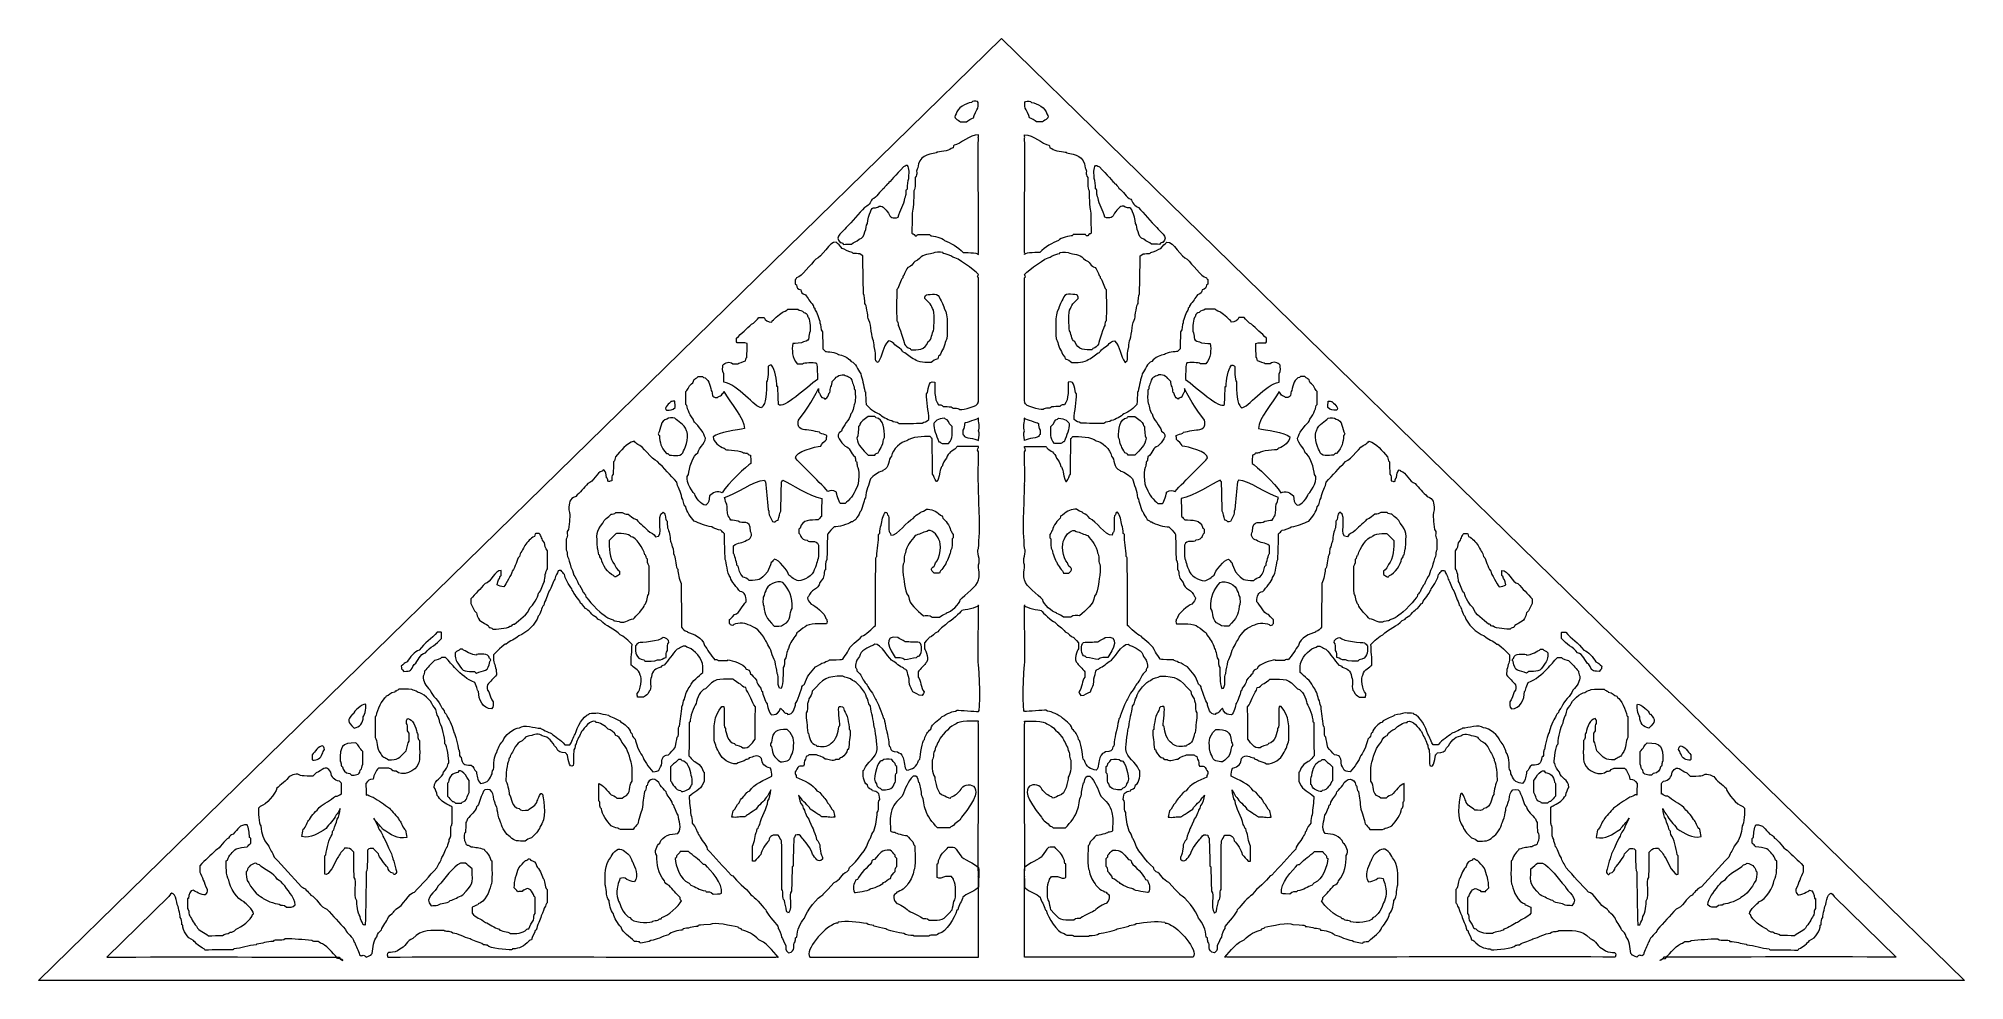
# Model space of a CAD drawing. Header units: centimetres. Extents: x -26.2 to -18.34, y -4.85 to -1.01.
import ezdxf

# ---------------------------------------------------------------- set-up
doc = ezdxf.new("R2010")
doc.units = ezdxf.units.CM
doc.header["$MEASUREMENT"] = 0
doc.layers.add('layer 1', color=7, linetype='Continuous')

msp = doc.modelspace()

# ---------------------------------------------------------------- linework, layer by layer
at = {"layer": 'layer 1', "color": 250, "lineweight": 9}
for points, knots in [([(-22.27205, -4.85092), (-22.27205, -4.85092), (-18.34497, -4.85092), (-18.34497, -4.85092), (-18.34497, -4.85092), (-18.34497, -4.85092), (-22.27205, -1.01185), (-22.27205, -1.01185), (-22.27205, -1.01185), (-22.27205, -1.01185), (-26.19914, -4.85092), (-26.19914, -4.85092), (-26.19914, -4.85092), (-26.19914, -4.85092), (-22.27205, -4.85092), (-22.27205, -4.85092)], [0, 0, 0, 0, 0.2, 0.2, 0.2, 0.2, 0.4, 0.4, 0.4, 0.4, 0.6, 0.6, 0.6, 0.6, 1, 1, 1, 1]), ([(-22.43928, -1.35185), (-22.44922, -1.34105), (-22.47406, -1.3376), (-22.4569, -1.31894), (-22.4569, -1.31894), (-22.45328, -1.29536), (-22.41625, -1.27473), (-22.39457, -1.27276), (-22.39457, -1.27276), (-22.39095, -1.26343), (-22.37921, -1.26736), (-22.36927, -1.26785), (-22.36927, -1.26785), (-22.36566, -1.27178), (-22.36747, -1.28553), (-22.36792, -1.29536), (-22.36792, -1.29536), (-22.37379, -1.29978), (-22.38327, -1.32533), (-22.38599, -1.33466), (-22.38599, -1.33466), (-22.39547, -1.33859), (-22.40857, -1.34547), (-22.41444, -1.35087), (-22.41444, -1.35087), (-22.42302, -1.35087), (-22.43115, -1.35136), (-22.43928, -1.35185)], [0, 0, 0, 0, 0.125, 0.125, 0.125, 0.125, 0.25, 0.25, 0.25, 0.25, 0.375, 0.375, 0.375, 0.375, 0.5, 0.5, 0.5, 0.5, 0.625, 0.625, 0.625, 0.625, 0.75, 0.75, 0.75, 0.75, 1, 1, 1, 1]), ([(-22.10483, -1.35185), (-22.09489, -1.34105), (-22.07005, -1.3376), (-22.08721, -1.31894), (-22.08721, -1.31894), (-22.09083, -1.29536), (-22.12786, -1.27473), (-22.14954, -1.27276), (-22.14954, -1.27276), (-22.15315, -1.26343), (-22.1649, -1.26736), (-22.17483, -1.26785), (-22.17483, -1.26785), (-22.17845, -1.27178), (-22.17664, -1.28553), (-22.17619, -1.29536), (-22.17619, -1.29536), (-22.17032, -1.29978), (-22.16083, -1.32533), (-22.15812, -1.33466), (-22.15812, -1.33466), (-22.14864, -1.33859), (-22.13554, -1.34547), (-22.12967, -1.35087), (-22.12967, -1.35087), (-22.12109, -1.35087), (-22.11296, -1.35136), (-22.10483, -1.35185)], [0, 0, 0, 0, 0.125, 0.125, 0.125, 0.125, 0.25, 0.25, 0.25, 0.25, 0.375, 0.375, 0.375, 0.375, 0.5, 0.5, 0.5, 0.5, 0.625, 0.625, 0.625, 0.625, 0.75, 0.75, 0.75, 0.75, 1, 1, 1, 1]), ([(-22.36649, -1.89152), (-22.37055, -1.88267), (-22.42475, -1.88464), (-22.42791, -1.88415), (-22.42791, -1.88415), (-22.44869, -1.86155), (-22.48166, -1.84386), (-22.50424, -1.83502), (-22.50424, -1.83502), (-22.51192, -1.82225), (-22.55167, -1.81636), (-22.5607, -1.81537), (-22.5607, -1.81537), (-22.56206, -1.81341), (-22.56341, -1.81193), (-22.56432, -1.81046), (-22.56432, -1.81046), (-22.58103, -1.81046), (-22.59774, -1.81046), (-22.614, -1.81046), (-22.614, -1.81046), (-22.61535, -1.81193), (-22.61671, -1.81341), (-22.61807, -1.81537), (-22.61807, -1.81537), (-22.62032, -1.81537), (-22.62213, -1.81537), (-22.62393, -1.81537), (-22.62393, -1.81537), (-22.62981, -1.80604), (-22.63477, -1.80948), (-22.63749, -1.80505), (-22.63749, -1.80505), (-22.63703, -1.7746), (-22.63658, -1.74414), (-22.63568, -1.71418), (-22.63568, -1.71418), (-22.62936, -1.7073), (-22.63026, -1.64098), (-22.62981, -1.63214), (-22.62981, -1.63214), (-22.62168, -1.6233), (-22.62439, -1.58842), (-22.62393, -1.5781), (-22.62393, -1.5781), (-22.61129, -1.56435), (-22.62393, -1.55059), (-22.61355, -1.53929), (-22.61355, -1.53929), (-22.60858, -1.49017), (-22.5747, -1.48329), (-22.53721, -1.47789), (-22.53721, -1.47789), (-22.53677, -1.47691), (-22.53631, -1.47592), (-22.53586, -1.47494), (-22.53586, -1.47494), (-22.52773, -1.47445), (-22.48663, -1.47003), (-22.4776, -1.46021), (-22.4776, -1.46021), (-22.47488, -1.45922), (-22.47217, -1.45824), (-22.46901, -1.45726), (-22.46901, -1.45726), (-22.46721, -1.4489), (-22.46721, -1.4489), (-22.4654, -1.44694), (-22.4654, -1.44694), (-22.4392, -1.44154), (-22.40081, -1.40322), (-22.36649, -1.40469), (-22.36649, -1.40469), (-22.36559, -1.40862), (-22.36739, -1.41304), (-22.36649, -1.41747), (-22.36649, -1.41747), (-22.36739, -1.5727), (-22.36559, -1.72842), (-22.36649, -1.88415), (-22.36649, -1.88415), (-22.3701, -1.88808), (-22.36287, -1.89004), (-22.36649, -1.89152)], [0, 0, 0, 0, 0.0454545, 0.0454545, 0.0454545, 0.0454545, 0.0909091, 0.0909091, 0.0909091, 0.0909091, 0.1363636, 0.1363636, 0.1363636, 0.1363636, 0.1818182, 0.1818182, 0.1818182, 0.1818182, 0.2272727, 0.2272727, 0.2272727, 0.2272727, 0.2727273, 0.2727273, 0.2727273, 0.2727273, 0.3181818, 0.3181818, 0.3181818, 0.3181818, 0.3636364, 0.3636364, 0.3636364, 0.3636364, 0.4090909, 0.4090909, 0.4090909, 0.4090909, 0.4545455, 0.4545455, 0.4545455, 0.4545455, 0.5, 0.5, 0.5, 0.5, 0.5454545, 0.5454545, 0.5454545, 0.5454545, 0.5909091, 0.5909091, 0.5909091, 0.5909091, 0.6363636, 0.6363636, 0.6363636, 0.6363636, 0.6818182, 0.6818182, 0.6818182, 0.6818182, 0.7272727, 0.7272727, 0.7272727, 0.7272727, 0.7727273, 0.7727273, 0.7727273, 0.7727273, 0.8181818, 0.8181818, 0.8181818, 0.8181818, 0.8636364, 0.8636364, 0.8636364, 0.8636364, 0.9090909, 0.9090909, 0.9090909, 0.9090909, 1, 1, 1, 1]), ([(-22.17762, -1.89152), (-22.17356, -1.88267), (-22.11936, -1.88464), (-22.1162, -1.88415), (-22.1162, -1.88415), (-22.09542, -1.86155), (-22.06245, -1.84386), (-22.03987, -1.83502), (-22.03987, -1.83502), (-22.03218, -1.82225), (-21.99244, -1.81636), (-21.98341, -1.81537), (-21.98341, -1.81537), (-21.98205, -1.81341), (-21.9807, -1.81193), (-21.97979, -1.81046), (-21.97979, -1.81046), (-21.96308, -1.81046), (-21.94637, -1.81046), (-21.93011, -1.81046), (-21.93011, -1.81046), (-21.92876, -1.81193), (-21.9274, -1.81341), (-21.92604, -1.81537), (-21.92604, -1.81537), (-21.92379, -1.81537), (-21.92198, -1.81537), (-21.92017, -1.81537), (-21.92017, -1.81537), (-21.9143, -1.80604), (-21.90933, -1.80948), (-21.90662, -1.80505), (-21.90662, -1.80505), (-21.90707, -1.7746), (-21.90753, -1.74414), (-21.90843, -1.71418), (-21.90843, -1.71418), (-21.91475, -1.7073), (-21.91385, -1.64098), (-21.9143, -1.63214), (-21.9143, -1.63214), (-21.92243, -1.6233), (-21.91972, -1.58842), (-21.92017, -1.5781), (-21.92017, -1.5781), (-21.93282, -1.56435), (-21.92017, -1.55059), (-21.93056, -1.53929), (-21.93056, -1.53929), (-21.93553, -1.49017), (-21.96941, -1.48329), (-22.00689, -1.47789), (-22.00689, -1.47789), (-22.00734, -1.47691), (-22.0078, -1.47592), (-22.00825, -1.47494), (-22.00825, -1.47494), (-22.01638, -1.47445), (-22.05748, -1.47003), (-22.06651, -1.46021), (-22.06651, -1.46021), (-22.06922, -1.45922), (-22.07193, -1.45824), (-22.0751, -1.45726), (-22.0751, -1.45726), (-22.0769, -1.4489), (-22.0769, -1.4489), (-22.07871, -1.44694), (-22.07871, -1.44694), (-22.1049, -1.44154), (-22.14329, -1.40322), (-22.17762, -1.40469), (-22.17762, -1.40469), (-22.17852, -1.40862), (-22.17672, -1.41304), (-22.17762, -1.41747), (-22.17762, -1.41747), (-22.17672, -1.5727), (-22.17852, -1.72842), (-22.17762, -1.88415), (-22.17762, -1.88415), (-22.17401, -1.88808), (-22.18124, -1.89004), (-22.17762, -1.89152)], [0, 0, 0, 0, 0.0454545, 0.0454545, 0.0454545, 0.0454545, 0.0909091, 0.0909091, 0.0909091, 0.0909091, 0.1363636, 0.1363636, 0.1363636, 0.1363636, 0.1818182, 0.1818182, 0.1818182, 0.1818182, 0.2272727, 0.2272727, 0.2272727, 0.2272727, 0.2727273, 0.2727273, 0.2727273, 0.2727273, 0.3181818, 0.3181818, 0.3181818, 0.3181818, 0.3636364, 0.3636364, 0.3636364, 0.3636364, 0.4090909, 0.4090909, 0.4090909, 0.4090909, 0.4545455, 0.4545455, 0.4545455, 0.4545455, 0.5, 0.5, 0.5, 0.5, 0.5454545, 0.5454545, 0.5454545, 0.5454545, 0.5909091, 0.5909091, 0.5909091, 0.5909091, 0.6363636, 0.6363636, 0.6363636, 0.6363636, 0.6818182, 0.6818182, 0.6818182, 0.6818182, 0.7272727, 0.7272727, 0.7272727, 0.7272727, 0.7727273, 0.7727273, 0.7727273, 0.7727273, 0.8181818, 0.8181818, 0.8181818, 0.8181818, 0.8636364, 0.8636364, 0.8636364, 0.8636364, 0.9090909, 0.9090909, 0.9090909, 0.9090909, 1, 1, 1, 1]), ([(-22.91662, -1.85074), (-22.92249, -1.8419), (-22.92565, -1.84386), (-22.92971, -1.84288), (-22.92971, -1.84288), (-22.95817, -1.81685), (-22.91436, -1.80063), (-22.90577, -1.78197), (-22.90577, -1.78197), (-22.88003, -1.75789), (-22.85429, -1.72547), (-22.83034, -1.69993), (-22.83034, -1.69993), (-22.8177, -1.69796), (-22.8037, -1.67831), (-22.80008, -1.66652), (-22.80008, -1.66652), (-22.78021, -1.66063), (-22.76892, -1.63361), (-22.7504, -1.62133), (-22.7504, -1.62133), (-22.74769, -1.61495), (-22.73911, -1.60512), (-22.73324, -1.60217), (-22.73324, -1.60217), (-22.73008, -1.59726), (-22.69981, -1.56631), (-22.67226, -1.53536), (-22.67226, -1.53536), (-22.66775, -1.5334), (-22.66323, -1.52898), (-22.65555, -1.52898), (-22.65555, -1.52898), (-22.64652, -1.5388), (-22.64968, -1.56484), (-22.64968, -1.58252), (-22.64968, -1.58252), (-22.65555, -1.58891), (-22.6542, -1.61101), (-22.65555, -1.62379), (-22.65555, -1.62379), (-22.66684, -1.63214), (-22.65555, -1.64687), (-22.66594, -1.6621), (-22.66594, -1.6621), (-22.6682, -1.68716), (-22.68672, -1.71319), (-22.69349, -1.73972), (-22.69349, -1.73972), (-22.71246, -1.74758), (-22.72962, -1.74267), (-22.73234, -1.72302), (-22.73234, -1.72302), (-22.74904, -1.70681), (-22.75221, -1.69453), (-22.77073, -1.69453), (-22.77073, -1.69453), (-22.78608, -1.71123), (-22.79737, -1.68863), (-22.80641, -1.7186), (-22.80641, -1.7186), (-22.81318, -1.72597), (-22.8168, -1.75249), (-22.81815, -1.76625), (-22.81815, -1.76625), (-22.82764, -1.77312), (-22.82086, -1.78688), (-22.8299, -1.79916), (-22.8299, -1.79916), (-22.8308, -1.81242), (-22.83667, -1.82765), (-22.85248, -1.83011), (-22.85248, -1.83011), (-22.86106, -1.83944), (-22.87687, -1.84043), (-22.88319, -1.84976), (-22.88319, -1.84976), (-22.89448, -1.84976), (-22.90577, -1.85025), (-22.91662, -1.85074)], [0, 0, 0, 0, 0.047619, 0.047619, 0.047619, 0.047619, 0.0952381, 0.0952381, 0.0952381, 0.0952381, 0.1428571, 0.1428571, 0.1428571, 0.1428571, 0.1904762, 0.1904762, 0.1904762, 0.1904762, 0.2380952, 0.2380952, 0.2380952, 0.2380952, 0.2857143, 0.2857143, 0.2857143, 0.2857143, 0.3333333, 0.3333333, 0.3333333, 0.3333333, 0.3809524, 0.3809524, 0.3809524, 0.3809524, 0.4285714, 0.4285714, 0.4285714, 0.4285714, 0.4761905, 0.4761905, 0.4761905, 0.4761905, 0.5238095, 0.5238095, 0.5238095, 0.5238095, 0.5714286, 0.5714286, 0.5714286, 0.5714286, 0.6190476, 0.6190476, 0.6190476, 0.6190476, 0.6666667, 0.6666667, 0.6666667, 0.6666667, 0.7142857, 0.7142857, 0.7142857, 0.7142857, 0.7619048, 0.7619048, 0.7619048, 0.7619048, 0.8095238, 0.8095238, 0.8095238, 0.8095238, 0.8571429, 0.8571429, 0.8571429, 0.8571429, 0.9047619, 0.9047619, 0.9047619, 0.9047619, 1, 1, 1, 1]), ([(-21.62749, -1.85074), (-21.62162, -1.8419), (-21.61846, -1.84386), (-21.6144, -1.84288), (-21.6144, -1.84288), (-21.58594, -1.81685), (-21.62975, -1.80063), (-21.63834, -1.78197), (-21.63834, -1.78197), (-21.66408, -1.75789), (-21.68982, -1.72547), (-21.71377, -1.69993), (-21.71377, -1.69993), (-21.72641, -1.69796), (-21.74041, -1.67831), (-21.74402, -1.66652), (-21.74402, -1.66652), (-21.7639, -1.66063), (-21.77519, -1.63361), (-21.7937, -1.62133), (-21.7937, -1.62133), (-21.79642, -1.61495), (-21.805, -1.60512), (-21.81087, -1.60217), (-21.81087, -1.60217), (-21.81403, -1.59726), (-21.8443, -1.56631), (-21.87184, -1.53536), (-21.87184, -1.53536), (-21.87636, -1.5334), (-21.88088, -1.52898), (-21.88856, -1.52898), (-21.88856, -1.52898), (-21.89759, -1.5388), (-21.89443, -1.56484), (-21.89443, -1.58252), (-21.89443, -1.58252), (-21.88856, -1.58891), (-21.88991, -1.61101), (-21.88856, -1.62379), (-21.88856, -1.62379), (-21.87727, -1.63214), (-21.88856, -1.64687), (-21.87817, -1.6621), (-21.87817, -1.6621), (-21.87591, -1.68716), (-21.85739, -1.71319), (-21.85062, -1.73972), (-21.85062, -1.73972), (-21.83165, -1.74758), (-21.81449, -1.74267), (-21.81177, -1.72302), (-21.81177, -1.72302), (-21.79506, -1.70681), (-21.7919, -1.69453), (-21.77338, -1.69453), (-21.77338, -1.69453), (-21.75802, -1.71123), (-21.74673, -1.68863), (-21.7377, -1.7186), (-21.7377, -1.7186), (-21.73093, -1.72597), (-21.72731, -1.75249), (-21.72596, -1.76625), (-21.72596, -1.76625), (-21.71647, -1.77312), (-21.72325, -1.78688), (-21.71421, -1.79916), (-21.71421, -1.79916), (-21.71331, -1.81242), (-21.70744, -1.82765), (-21.69163, -1.83011), (-21.69163, -1.83011), (-21.68305, -1.83944), (-21.66724, -1.84043), (-21.66092, -1.84976), (-21.66092, -1.84976), (-21.64963, -1.84976), (-21.63834, -1.85025), (-21.62749, -1.85074)], [0, 0, 0, 0, 0.047619, 0.047619, 0.047619, 0.047619, 0.0952381, 0.0952381, 0.0952381, 0.0952381, 0.1428571, 0.1428571, 0.1428571, 0.1428571, 0.1904762, 0.1904762, 0.1904762, 0.1904762, 0.2380952, 0.2380952, 0.2380952, 0.2380952, 0.2857143, 0.2857143, 0.2857143, 0.2857143, 0.3333333, 0.3333333, 0.3333333, 0.3333333, 0.3809524, 0.3809524, 0.3809524, 0.3809524, 0.4285714, 0.4285714, 0.4285714, 0.4285714, 0.4761905, 0.4761905, 0.4761905, 0.4761905, 0.5238095, 0.5238095, 0.5238095, 0.5238095, 0.5714286, 0.5714286, 0.5714286, 0.5714286, 0.6190476, 0.6190476, 0.6190476, 0.6190476, 0.6666667, 0.6666667, 0.6666667, 0.6666667, 0.7142857, 0.7142857, 0.7142857, 0.7142857, 0.7619048, 0.7619048, 0.7619048, 0.7619048, 0.8095238, 0.8095238, 0.8095238, 0.8095238, 0.8571429, 0.8571429, 0.8571429, 0.8571429, 0.9047619, 0.9047619, 0.9047619, 0.9047619, 1, 1, 1, 1]), ([(-22.68943, -2.58122), (-22.69981, -2.56992), (-22.71201, -2.57729), (-22.71969, -2.56894), (-22.71969, -2.56894), (-22.73956, -2.56354), (-22.75944, -2.55322), (-22.77073, -2.54094), (-22.77073, -2.54094), (-22.78969, -2.5375), (-22.81364, -2.51441), (-22.82402, -2.50311), (-22.82402, -2.50311), (-22.82493, -2.48592), (-22.82583, -2.46873), (-22.82673, -2.45202), (-22.82673, -2.45202), (-22.82809, -2.45153), (-22.82899, -2.45104), (-22.8299, -2.45055), (-22.8299, -2.45055), (-22.8326, -2.42304), (-22.84164, -2.40044), (-22.84525, -2.37784), (-22.84525, -2.37784), (-22.86151, -2.36016), (-22.86558, -2.33461), (-22.88455, -2.32774), (-22.88455, -2.32774), (-22.89764, -2.31104), (-22.92294, -2.3022), (-22.93694, -2.29974), (-22.93694, -2.29974), (-22.94507, -2.29089), (-22.98301, -2.28746), (-22.99024, -2.28746), (-22.99024, -2.28746), (-22.99385, -2.28402), (-22.99701, -2.28058), (-23.00017, -2.27714), (-23.00017, -2.27714), (-23.00108, -2.25356), (-23.00152, -2.23047), (-23.00198, -2.20739), (-23.00198, -2.20739), (-23.01282, -2.19952), (-23.00695, -2.17595), (-23.01237, -2.17005), (-23.01237, -2.17005), (-23.01372, -2.15482), (-23.02637, -2.12535), (-23.03179, -2.11945), (-23.03179, -2.11945), (-23.03269, -2.1165), (-23.03314, -2.11355), (-23.0336, -2.1111), (-23.0336, -2.1111), (-23.04037, -2.10766), (-23.03901, -2.10029), (-23.03947, -2.09931), (-23.03947, -2.09931), (-23.05347, -2.08408), (-23.06205, -2.06836), (-23.07199, -2.05608), (-23.07199, -2.05608), (-23.08689, -2.05362), (-23.08825, -2.0438), (-23.09005, -2.03594), (-23.09005, -2.03594), (-23.1036, -2.03201), (-23.10677, -2.02759), (-23.10812, -2.01629), (-23.10812, -2.01629), (-23.10993, -2.01482), (-23.11173, -2.01383), (-23.11309, -2.01285), (-23.11309, -2.01285), (-23.11309, -2.00646), (-23.11309, -2.00008), (-23.11309, -1.99419), (-23.11309, -1.99419), (-23.11083, -1.99124), (-23.10812, -1.98829), (-23.10541, -1.98583), (-23.10541, -1.98583), (-23.0887, -1.98288), (-23.0485, -1.9318), (-23.02908, -1.91067), (-23.02908, -1.91067), (-23.00424, -1.90527), (-22.97443, -1.83699), (-22.94597, -1.8419), (-22.94597, -1.8419), (-22.94101, -1.8478), (-22.92745, -1.85713), (-22.92249, -1.86793), (-22.92249, -1.86793), (-22.91029, -1.87039), (-22.90126, -1.88022), (-22.88138, -1.88415), (-22.88138, -1.88415), (-22.87732, -1.89348), (-22.85293, -1.8812), (-22.83757, -1.8979), (-22.83757, -1.8979), (-22.83622, -2.01236), (-22.83622, -2.01236), (-22.83441, -2.05215), (-22.83441, -2.05215), (-22.8299, -2.05707), (-22.82944, -2.08162), (-22.82899, -2.09243), (-22.82899, -2.09243), (-22.82312, -2.09489), (-22.8168, -2.14107), (-22.81634, -2.15335), (-22.81634, -2.15335), (-22.8046, -2.16612), (-22.8037, -2.21475), (-22.79692, -2.23686), (-22.79692, -2.23686), (-22.7915, -2.24472), (-22.7915, -2.257), (-22.79105, -2.26977), (-22.79105, -2.26977), (-22.78608, -2.27517), (-22.78563, -2.31104), (-22.78518, -2.32528), (-22.78518, -2.32528), (-22.78202, -2.32626), (-22.77976, -2.33069), (-22.77569, -2.33167), (-22.77569, -2.33167), (-22.75627, -2.30514), (-22.75763, -2.26682), (-22.73324, -2.24422), (-22.73324, -2.24422), (-22.71291, -2.24619), (-22.7102, -2.2624), (-22.68897, -2.27223), (-22.68897, -2.27223), (-22.67362, -2.28697), (-22.67362, -2.28697), (-22.67226, -2.29089), (-22.67226, -2.29089), (-22.65646, -2.29581), (-22.64471, -2.313), (-22.62574, -2.31988), (-22.62574, -2.31988), (-22.614, -2.33265), (-22.57651, -2.33265), (-22.55844, -2.33265), (-22.55844, -2.33265), (-22.55212, -2.32577), (-22.54218, -2.31988), (-22.53225, -2.31693), (-22.53225, -2.31693), (-22.53135, -2.31349), (-22.53044, -2.31005), (-22.52909, -2.30661), (-22.52909, -2.30661), (-22.52412, -2.30661), (-22.51734, -2.28942), (-22.51689, -2.28697), (-22.51689, -2.28697), (-22.50289, -2.27419), (-22.50199, -2.2403), (-22.49431, -2.23489), (-22.49431, -2.23489), (-22.49386, -2.20837), (-22.48798, -2.13321), (-22.5047, -2.11503), (-22.5047, -2.11503), (-22.5056, -2.10521), (-22.51915, -2.0777), (-22.52276, -2.07377), (-22.52276, -2.07377), (-22.52683, -2.04528), (-22.5607, -2.05608), (-22.57786, -2.05608), (-22.57786, -2.05608), (-22.58374, -2.06247), (-22.58464, -2.06149), (-22.58464, -2.0718), (-22.58464, -2.0718), (-22.57651, -2.07966), (-22.55844, -2.0944), (-22.55303, -2.11257), (-22.55303, -2.11257), (-22.54264, -2.12387), (-22.54851, -2.18528), (-22.54896, -2.20345), (-22.54896, -2.20345), (-22.55754, -2.20935), (-22.55483, -2.23932), (-22.57154, -2.24717), (-22.57154, -2.24717), (-22.58103, -2.28353), (-22.61626, -2.28008), (-22.64065, -2.28008), (-22.64065, -2.28008), (-22.642, -2.27861), (-22.64336, -2.27714), (-22.64471, -2.27566), (-22.64471, -2.27566), (-22.65872, -2.27174), (-22.66052, -2.26486), (-22.66729, -2.25749), (-22.66729, -2.25749), (-22.6682, -2.2457), (-22.69078, -2.18429), (-22.69304, -2.18184), (-22.69304, -2.18184), (-22.69394, -2.17201), (-22.69575, -2.16563), (-22.69891, -2.16219), (-22.69891, -2.16219), (-22.70027, -2.11896), (-22.69981, -2.07524), (-22.69891, -2.03495), (-22.69891, -2.03495), (-22.68853, -2.02366), (-22.68537, -1.99615), (-22.67497, -1.9878), (-22.67497, -1.9878), (-22.67452, -1.98485), (-22.67407, -1.9819), (-22.67362, -1.97945), (-22.67362, -1.97945), (-22.67272, -1.97896), (-22.67136, -1.97847), (-22.67001, -1.97797), (-22.67001, -1.97797), (-22.66775, -1.96815), (-22.65781, -1.94899), (-22.65375, -1.94457), (-22.65375, -1.94457), (-22.63658, -1.94162), (-22.63116, -1.91853), (-22.614, -1.91509), (-22.614, -1.91509), (-22.59277, -1.89348), (-22.58103, -1.89152), (-22.55077, -1.88709), (-22.55077, -1.88709), (-22.54399, -1.87973), (-22.52321, -1.88267), (-22.51102, -1.88415), (-22.51102, -1.88415), (-22.51056, -1.88513), (-22.51012, -1.8866), (-22.50966, -1.88808), (-22.50966, -1.88808), (-22.50424, -1.88906), (-22.47579, -1.89495), (-22.47082, -1.90232), (-22.47082, -1.90232), (-22.45275, -1.90527), (-22.3841, -1.95243), (-22.36649, -1.97355), (-22.36649, -1.97355), (-22.36513, -1.97797), (-22.37371, -1.98141), (-22.36649, -1.98731), (-22.36649, -1.98731), (-22.36649, -2.15482), (-22.36649, -2.32234), (-22.36649, -2.48985), (-22.36649, -2.48985), (-22.36829, -2.49132), (-22.36513, -2.4928), (-22.36649, -2.49427), (-22.36649, -2.49427), (-22.3692, -2.51294), (-22.42701, -2.52423), (-22.44146, -2.52423), (-22.44146, -2.52423), (-22.4523, -2.51245), (-22.46901, -2.52473), (-22.47714, -2.51294), (-22.47714, -2.51294), (-22.48798, -2.51195), (-22.49882, -2.51146), (-22.50966, -2.51097), (-22.50966, -2.51097), (-22.51282, -2.5036), (-22.52593, -2.50508), (-22.52909, -2.50458), (-22.52909, -2.50458), (-22.54761, -2.48445), (-22.54354, -2.43336), (-22.54444, -2.41223), (-22.54444, -2.41223), (-22.57696, -2.40044), (-22.56658, -2.45202), (-22.57742, -2.45988), (-22.57742, -2.45988), (-22.57967, -2.49181), (-22.56838, -2.52915), (-22.56838, -2.56501), (-22.56838, -2.56501), (-22.57877, -2.57434), (-22.5869, -2.57336), (-22.59503, -2.57975), (-22.59503, -2.57975), (-22.62665, -2.58024), (-22.65826, -2.58073), (-22.68943, -2.58122)], [0, 0, 0, 0, 0.0128205, 0.0128205, 0.0128205, 0.0128205, 0.025641, 0.025641, 0.025641, 0.025641, 0.0384615, 0.0384615, 0.0384615, 0.0384615, 0.0512821, 0.0512821, 0.0512821, 0.0512821, 0.0641026, 0.0641026, 0.0641026, 0.0641026, 0.0769231, 0.0769231, 0.0769231, 0.0769231, 0.0897436, 0.0897436, 0.0897436, 0.0897436, 0.1025641, 0.1025641, 0.1025641, 0.1025641, 0.1153846, 0.1153846, 0.1153846, 0.1153846, 0.1282051, 0.1282051, 0.1282051, 0.1282051, 0.1410256, 0.1410256, 0.1410256, 0.1410256, 0.1538462, 0.1538462, 0.1538462, 0.1538462, 0.1666667, 0.1666667, 0.1666667, 0.1666667, 0.1794872, 0.1794872, 0.1794872, 0.1794872, 0.1923077, 0.1923077, 0.1923077, 0.1923077, 0.2051282, 0.2051282, 0.2051282, 0.2051282, 0.2179487, 0.2179487, 0.2179487, 0.2179487, 0.2307692, 0.2307692, 0.2307692, 0.2307692, 0.2435897, 0.2435897, 0.2435897, 0.2435897, 0.2564103, 0.2564103, 0.2564103, 0.2564103, 0.2692308, 0.2692308, 0.2692308, 0.2692308, 0.2820513, 0.2820513, 0.2820513, 0.2820513, 0.2948718, 0.2948718, 0.2948718, 0.2948718, 0.3076923, 0.3076923, 0.3076923, 0.3076923, 0.3205128, 0.3205128, 0.3205128, 0.3205128, 0.3333333, 0.3333333, 0.3333333, 0.3333333, 0.3461538, 0.3461538, 0.3461538, 0.3461538, 0.3589744, 0.3589744, 0.3589744, 0.3589744, 0.3717949, 0.3717949, 0.3717949, 0.3717949, 0.3846154, 0.3846154, 0.3846154, 0.3846154, 0.3974359, 0.3974359, 0.3974359, 0.3974359, 0.4102564, 0.4102564, 0.4102564, 0.4102564, 0.4230769, 0.4230769, 0.4230769, 0.4230769, 0.4358974, 0.4358974, 0.4358974, 0.4358974, 0.4487179, 0.4487179, 0.4487179, 0.4487179, 0.4615385, 0.4615385, 0.4615385, 0.4615385, 0.474359, 0.474359, 0.474359, 0.474359, 0.4871795, 0.4871795, 0.4871795, 0.4871795, 0.5, 0.5, 0.5, 0.5, 0.5128205, 0.5128205, 0.5128205, 0.5128205, 0.525641, 0.525641, 0.525641, 0.525641, 0.5384615, 0.5384615, 0.5384615, 0.5384615, 0.5512821, 0.5512821, 0.5512821, 0.5512821, 0.5641026, 0.5641026, 0.5641026, 0.5641026, 0.5769231, 0.5769231, 0.5769231, 0.5769231, 0.5897436, 0.5897436, 0.5897436, 0.5897436, 0.6025641, 0.6025641, 0.6025641, 0.6025641, 0.6153846, 0.6153846, 0.6153846, 0.6153846, 0.6282051, 0.6282051, 0.6282051, 0.6282051, 0.6410256, 0.6410256, 0.6410256, 0.6410256, 0.6538462, 0.6538462, 0.6538462, 0.6538462, 0.6666667, 0.6666667, 0.6666667, 0.6666667, 0.6794872, 0.6794872, 0.6794872, 0.6794872, 0.6923077, 0.6923077, 0.6923077, 0.6923077, 0.7051282, 0.7051282, 0.7051282, 0.7051282, 0.7179487, 0.7179487, 0.7179487, 0.7179487, 0.7307692, 0.7307692, 0.7307692, 0.7307692, 0.7435897, 0.7435897, 0.7435897, 0.7435897, 0.7564103, 0.7564103, 0.7564103, 0.7564103, 0.7692308, 0.7692308, 0.7692308, 0.7692308, 0.7820513, 0.7820513, 0.7820513, 0.7820513, 0.7948718, 0.7948718, 0.7948718, 0.7948718, 0.8076923, 0.8076923, 0.8076923, 0.8076923, 0.8205128, 0.8205128, 0.8205128, 0.8205128, 0.8333333, 0.8333333, 0.8333333, 0.8333333, 0.8461538, 0.8461538, 0.8461538, 0.8461538, 0.8589744, 0.8589744, 0.8589744, 0.8589744, 0.8717949, 0.8717949, 0.8717949, 0.8717949, 0.8846154, 0.8846154, 0.8846154, 0.8846154, 0.8974359, 0.8974359, 0.8974359, 0.8974359, 0.9102564, 0.9102564, 0.9102564, 0.9102564, 0.9230769, 0.9230769, 0.9230769, 0.9230769, 0.9358974, 0.9358974, 0.9358974, 0.9358974, 0.9487179, 0.9487179, 0.9487179, 0.9487179, 0.9615385, 0.9615385, 0.9615385, 0.9615385, 0.974359, 0.974359, 0.974359, 0.974359, 1, 1, 1, 1]), ([(-21.85468, -2.58122), (-21.8443, -2.56992), (-21.8321, -2.57729), (-21.82442, -2.56894), (-21.82442, -2.56894), (-21.80455, -2.56354), (-21.78467, -2.55322), (-21.77338, -2.54094), (-21.77338, -2.54094), (-21.75442, -2.5375), (-21.73047, -2.51441), (-21.72009, -2.50311), (-21.72009, -2.50311), (-21.71918, -2.48592), (-21.71828, -2.46873), (-21.71737, -2.45202), (-21.71737, -2.45202), (-21.71602, -2.45153), (-21.71512, -2.45104), (-21.71421, -2.45055), (-21.71421, -2.45055), (-21.7115, -2.42304), (-21.70247, -2.40044), (-21.69886, -2.37784), (-21.69886, -2.37784), (-21.6826, -2.36016), (-21.67853, -2.33461), (-21.65956, -2.32774), (-21.65956, -2.32774), (-21.64647, -2.31104), (-21.62117, -2.3022), (-21.60717, -2.29974), (-21.60717, -2.29974), (-21.59904, -2.29089), (-21.5611, -2.28746), (-21.55387, -2.28746), (-21.55387, -2.28746), (-21.55026, -2.28402), (-21.5471, -2.28058), (-21.54394, -2.27714), (-21.54394, -2.27714), (-21.54303, -2.25356), (-21.54258, -2.23047), (-21.54213, -2.20739), (-21.54213, -2.20739), (-21.53129, -2.19952), (-21.53716, -2.17595), (-21.53174, -2.17005), (-21.53174, -2.17005), (-21.53039, -2.15482), (-21.51774, -2.12535), (-21.51232, -2.11945), (-21.51232, -2.11945), (-21.51141, -2.1165), (-21.51097, -2.11355), (-21.51051, -2.1111), (-21.51051, -2.1111), (-21.50374, -2.10766), (-21.50509, -2.10029), (-21.50464, -2.09931), (-21.50464, -2.09931), (-21.49064, -2.08408), (-21.48206, -2.06836), (-21.47212, -2.05608), (-21.47212, -2.05608), (-21.45722, -2.05362), (-21.45586, -2.0438), (-21.45406, -2.03594), (-21.45406, -2.03594), (-21.4405, -2.03201), (-21.43734, -2.02759), (-21.43599, -2.01629), (-21.43599, -2.01629), (-21.43418, -2.01482), (-21.43237, -2.01383), (-21.43102, -2.01285), (-21.43102, -2.01285), (-21.43102, -2.00646), (-21.43102, -2.00008), (-21.43102, -1.99419), (-21.43102, -1.99419), (-21.43328, -1.99124), (-21.43599, -1.98829), (-21.4387, -1.98583), (-21.4387, -1.98583), (-21.45541, -1.98288), (-21.49561, -1.9318), (-21.51503, -1.91067), (-21.51503, -1.91067), (-21.53987, -1.90527), (-21.56968, -1.83699), (-21.59814, -1.8419), (-21.59814, -1.8419), (-21.6031, -1.8478), (-21.61665, -1.85713), (-21.62162, -1.86793), (-21.62162, -1.86793), (-21.63382, -1.87039), (-21.64285, -1.88022), (-21.66273, -1.88415), (-21.66273, -1.88415), (-21.66679, -1.89348), (-21.69118, -1.8812), (-21.70654, -1.8979), (-21.70654, -1.8979), (-21.70789, -2.01236), (-21.70789, -2.01236), (-21.7097, -2.05215), (-21.7097, -2.05215), (-21.71421, -2.05707), (-21.71466, -2.08162), (-21.71512, -2.09243), (-21.71512, -2.09243), (-21.72099, -2.09489), (-21.72731, -2.14107), (-21.72777, -2.15335), (-21.72777, -2.15335), (-21.73951, -2.16612), (-21.74041, -2.21475), (-21.74719, -2.23686), (-21.74719, -2.23686), (-21.75261, -2.24472), (-21.75261, -2.257), (-21.75305, -2.26977), (-21.75305, -2.26977), (-21.75802, -2.27517), (-21.75848, -2.31104), (-21.75893, -2.32528), (-21.75893, -2.32528), (-21.76209, -2.32626), (-21.76435, -2.33069), (-21.76841, -2.33167), (-21.76841, -2.33167), (-21.78784, -2.30514), (-21.78648, -2.26682), (-21.81087, -2.24422), (-21.81087, -2.24422), (-21.83119, -2.24619), (-21.83391, -2.2624), (-21.85514, -2.27223), (-21.85514, -2.27223), (-21.87049, -2.28697), (-21.87049, -2.28697), (-21.87184, -2.29089), (-21.87184, -2.29089), (-21.88765, -2.29581), (-21.8994, -2.313), (-21.91837, -2.31988), (-21.91837, -2.31988), (-21.93011, -2.33265), (-21.9676, -2.33265), (-21.98567, -2.33265), (-21.98567, -2.33265), (-21.99199, -2.32577), (-22.00193, -2.31988), (-22.01186, -2.31693), (-22.01186, -2.31693), (-22.01276, -2.31349), (-22.01367, -2.31005), (-22.01502, -2.30661), (-22.01502, -2.30661), (-22.01999, -2.30661), (-22.02676, -2.28942), (-22.02722, -2.28697), (-22.02722, -2.28697), (-22.04122, -2.27419), (-22.04212, -2.2403), (-22.0498, -2.23489), (-22.0498, -2.23489), (-22.05025, -2.20837), (-22.05613, -2.13321), (-22.03941, -2.11503), (-22.03941, -2.11503), (-22.03851, -2.10521), (-22.02496, -2.0777), (-22.02135, -2.07377), (-22.02135, -2.07377), (-22.01728, -2.04528), (-21.98341, -2.05608), (-21.96625, -2.05608), (-21.96625, -2.05608), (-21.96037, -2.06247), (-21.95947, -2.06149), (-21.95947, -2.0718), (-21.95947, -2.0718), (-21.9676, -2.07966), (-21.98567, -2.0944), (-21.99108, -2.11257), (-21.99108, -2.11257), (-22.00147, -2.12387), (-21.9956, -2.18528), (-21.99515, -2.20345), (-21.99515, -2.20345), (-21.98657, -2.20935), (-21.98928, -2.23932), (-21.97257, -2.24717), (-21.97257, -2.24717), (-21.96308, -2.28353), (-21.92785, -2.28008), (-21.90346, -2.28008), (-21.90346, -2.28008), (-21.90211, -2.27861), (-21.90075, -2.27714), (-21.8994, -2.27566), (-21.8994, -2.27566), (-21.88539, -2.27174), (-21.88359, -2.26486), (-21.87681, -2.25749), (-21.87681, -2.25749), (-21.87591, -2.2457), (-21.85333, -2.18429), (-21.85107, -2.18184), (-21.85107, -2.18184), (-21.85017, -2.17201), (-21.84836, -2.16563), (-21.8452, -2.16219), (-21.8452, -2.16219), (-21.84384, -2.11896), (-21.8443, -2.07524), (-21.8452, -2.03495), (-21.8452, -2.03495), (-21.85558, -2.02366), (-21.85874, -1.99615), (-21.86913, -1.9878), (-21.86913, -1.9878), (-21.86959, -1.98485), (-21.87004, -1.9819), (-21.87049, -1.97945), (-21.87049, -1.97945), (-21.87139, -1.97896), (-21.87275, -1.97847), (-21.8741, -1.97797), (-21.8741, -1.97797), (-21.87636, -1.96815), (-21.8863, -1.94899), (-21.89036, -1.94457), (-21.89036, -1.94457), (-21.90753, -1.94162), (-21.91295, -1.91853), (-21.93011, -1.91509), (-21.93011, -1.91509), (-21.95134, -1.89348), (-21.96308, -1.89152), (-21.99334, -1.88709), (-21.99334, -1.88709), (-22.00012, -1.87973), (-22.02089, -1.88267), (-22.03309, -1.88415), (-22.03309, -1.88415), (-22.03354, -1.88513), (-22.03399, -1.8866), (-22.03445, -1.88808), (-22.03445, -1.88808), (-22.03987, -1.88906), (-22.06832, -1.89495), (-22.07329, -1.90232), (-22.07329, -1.90232), (-22.09136, -1.90527), (-22.16001, -1.95243), (-22.17762, -1.97355), (-22.17762, -1.97355), (-22.17898, -1.97797), (-22.1704, -1.98141), (-22.17762, -1.98731), (-22.17762, -1.98731), (-22.17762, -2.15482), (-22.17762, -2.32234), (-22.17762, -2.48985), (-22.17762, -2.48985), (-22.17582, -2.49132), (-22.17898, -2.4928), (-22.17762, -2.49427), (-22.17762, -2.49427), (-22.17491, -2.51294), (-22.1171, -2.52423), (-22.10265, -2.52423), (-22.10265, -2.52423), (-22.09181, -2.51245), (-22.0751, -2.52473), (-22.06697, -2.51294), (-22.06697, -2.51294), (-22.05613, -2.51195), (-22.04529, -2.51146), (-22.03445, -2.51097), (-22.03445, -2.51097), (-22.03128, -2.5036), (-22.01818, -2.50508), (-22.01502, -2.50458), (-22.01502, -2.50458), (-21.9965, -2.48445), (-22.00057, -2.43336), (-21.99967, -2.41223), (-21.99967, -2.41223), (-21.96715, -2.40044), (-21.97753, -2.45202), (-21.96669, -2.45988), (-21.96669, -2.45988), (-21.96444, -2.49181), (-21.97573, -2.52915), (-21.97573, -2.56501), (-21.97573, -2.56501), (-21.96534, -2.57434), (-21.95721, -2.57336), (-21.94908, -2.57975), (-21.94908, -2.57975), (-21.91746, -2.58024), (-21.88585, -2.58073), (-21.85468, -2.58122)], [0, 0, 0, 0, 0.0128205, 0.0128205, 0.0128205, 0.0128205, 0.025641, 0.025641, 0.025641, 0.025641, 0.0384615, 0.0384615, 0.0384615, 0.0384615, 0.0512821, 0.0512821, 0.0512821, 0.0512821, 0.0641026, 0.0641026, 0.0641026, 0.0641026, 0.0769231, 0.0769231, 0.0769231, 0.0769231, 0.0897436, 0.0897436, 0.0897436, 0.0897436, 0.1025641, 0.1025641, 0.1025641, 0.1025641, 0.1153846, 0.1153846, 0.1153846, 0.1153846, 0.1282051, 0.1282051, 0.1282051, 0.1282051, 0.1410256, 0.1410256, 0.1410256, 0.1410256, 0.1538462, 0.1538462, 0.1538462, 0.1538462, 0.1666667, 0.1666667, 0.1666667, 0.1666667, 0.1794872, 0.1794872, 0.1794872, 0.1794872, 0.1923077, 0.1923077, 0.1923077, 0.1923077, 0.2051282, 0.2051282, 0.2051282, 0.2051282, 0.2179487, 0.2179487, 0.2179487, 0.2179487, 0.2307692, 0.2307692, 0.2307692, 0.2307692, 0.2435897, 0.2435897, 0.2435897, 0.2435897, 0.2564103, 0.2564103, 0.2564103, 0.2564103, 0.2692308, 0.2692308, 0.2692308, 0.2692308, 0.2820513, 0.2820513, 0.2820513, 0.2820513, 0.2948718, 0.2948718, 0.2948718, 0.2948718, 0.3076923, 0.3076923, 0.3076923, 0.3076923, 0.3205128, 0.3205128, 0.3205128, 0.3205128, 0.3333333, 0.3333333, 0.3333333, 0.3333333, 0.3461538, 0.3461538, 0.3461538, 0.3461538, 0.3589744, 0.3589744, 0.3589744, 0.3589744, 0.3717949, 0.3717949, 0.3717949, 0.3717949, 0.3846154, 0.3846154, 0.3846154, 0.3846154, 0.3974359, 0.3974359, 0.3974359, 0.3974359, 0.4102564, 0.4102564, 0.4102564, 0.4102564, 0.4230769, 0.4230769, 0.4230769, 0.4230769, 0.4358974, 0.4358974, 0.4358974, 0.4358974, 0.4487179, 0.4487179, 0.4487179, 0.4487179, 0.4615385, 0.4615385, 0.4615385, 0.4615385, 0.474359, 0.474359, 0.474359, 0.474359, 0.4871795, 0.4871795, 0.4871795, 0.4871795, 0.5, 0.5, 0.5, 0.5, 0.5128205, 0.5128205, 0.5128205, 0.5128205, 0.525641, 0.525641, 0.525641, 0.525641, 0.5384615, 0.5384615, 0.5384615, 0.5384615, 0.5512821, 0.5512821, 0.5512821, 0.5512821, 0.5641026, 0.5641026, 0.5641026, 0.5641026, 0.5769231, 0.5769231, 0.5769231, 0.5769231, 0.5897436, 0.5897436, 0.5897436, 0.5897436, 0.6025641, 0.6025641, 0.6025641, 0.6025641, 0.6153846, 0.6153846, 0.6153846, 0.6153846, 0.6282051, 0.6282051, 0.6282051, 0.6282051, 0.6410256, 0.6410256, 0.6410256, 0.6410256, 0.6538462, 0.6538462, 0.6538462, 0.6538462, 0.6666667, 0.6666667, 0.6666667, 0.6666667, 0.6794872, 0.6794872, 0.6794872, 0.6794872, 0.6923077, 0.6923077, 0.6923077, 0.6923077, 0.7051282, 0.7051282, 0.7051282, 0.7051282, 0.7179487, 0.7179487, 0.7179487, 0.7179487, 0.7307692, 0.7307692, 0.7307692, 0.7307692, 0.7435897, 0.7435897, 0.7435897, 0.7435897, 0.7564103, 0.7564103, 0.7564103, 0.7564103, 0.7692308, 0.7692308, 0.7692308, 0.7692308, 0.7820513, 0.7820513, 0.7820513, 0.7820513, 0.7948718, 0.7948718, 0.7948718, 0.7948718, 0.8076923, 0.8076923, 0.8076923, 0.8076923, 0.8205128, 0.8205128, 0.8205128, 0.8205128, 0.8333333, 0.8333333, 0.8333333, 0.8333333, 0.8461538, 0.8461538, 0.8461538, 0.8461538, 0.8589744, 0.8589744, 0.8589744, 0.8589744, 0.8717949, 0.8717949, 0.8717949, 0.8717949, 0.8846154, 0.8846154, 0.8846154, 0.8846154, 0.8974359, 0.8974359, 0.8974359, 0.8974359, 0.9102564, 0.9102564, 0.9102564, 0.9102564, 0.9230769, 0.9230769, 0.9230769, 0.9230769, 0.9358974, 0.9358974, 0.9358974, 0.9358974, 0.9487179, 0.9487179, 0.9487179, 0.9487179, 0.9615385, 0.9615385, 0.9615385, 0.9615385, 0.974359, 0.974359, 0.974359, 0.974359, 1, 1, 1, 1]), ([(-23.40434, -2.41194), (-23.34823, -2.42103), (-23.27576, -2.51736), (-23.25085, -2.51736), (-23.25085, -2.51736), (-23.24814, -2.51343), (-23.24497, -2.51245), (-23.24362, -2.50802), (-23.24362, -2.50802), (-23.22962, -2.4928), (-23.23052, -2.42255), (-23.23007, -2.41125), (-23.23007, -2.41125), (-23.22239, -2.40584), (-23.22375, -2.35574), (-23.22375, -2.34837), (-23.22375, -2.34837), (-23.21697, -2.34542), (-23.22104, -2.34198), (-23.20975, -2.34346), (-23.20975, -2.34346), (-23.19393, -2.36065), (-23.19032, -2.40388), (-23.18761, -2.43041), (-23.18761, -2.43041), (-23.18671, -2.43041), (-23.18581, -2.43041), (-23.18445, -2.43041), (-23.18445, -2.43041), (-23.18355, -2.45448), (-23.18265, -2.47855), (-23.18174, -2.50311), (-23.18174, -2.50311), (-23.16256, -2.52398), (-23.06637, -2.43344), (-23.02283, -2.40121), (-23.02283, -2.40121), (-23.02285, -2.37439), (-23.02328, -2.33798), (-23.02773, -2.33314), (-23.02773, -2.33314), (-23.03901, -2.33314), (-23.07696, -2.33019), (-23.08373, -2.33756), (-23.08373, -2.33756), (-23.09096, -2.33708), (-23.09818, -2.33708), (-23.10541, -2.33708), (-23.10541, -2.33708), (-23.12619, -2.31447), (-23.12754, -2.28107), (-23.12303, -2.25454), (-23.12303, -2.25454), (-23.1158, -2.25405), (-23.08599, -2.25503), (-23.07921, -2.24767), (-23.07921, -2.24767), (-23.04353, -2.24422), (-23.06566, -2.22016), (-23.05166, -2.20493), (-23.05166, -2.20493), (-23.05166, -2.19118), (-23.05392, -2.15138), (-23.06205, -2.14549), (-23.06205, -2.14549), (-23.06386, -2.13124), (-23.07108, -2.12927), (-23.07786, -2.12829), (-23.07786, -2.12829), (-23.08599, -2.1165), (-23.09547, -2.12289), (-23.1027, -2.11503), (-23.1027, -2.11503), (-23.11625, -2.11503), (-23.1298, -2.11503), (-23.14335, -2.11503), (-23.14335, -2.11503), (-23.14651, -2.11994), (-23.16323, -2.12731), (-23.16639, -2.1278), (-23.16639, -2.1278), (-23.17858, -2.13861), (-23.20478, -2.15482), (-23.20929, -2.16808), (-23.20929, -2.16808), (-23.22555, -2.16661), (-23.23459, -2.16121), (-23.24, -2.14941), (-23.24, -2.14941), (-23.24769, -2.14941), (-23.25491, -2.14941), (-23.26214, -2.14941), (-23.26214, -2.14941), (-23.26756, -2.15482), (-23.28201, -2.17398), (-23.29104, -2.17595), (-23.29104, -2.17595), (-23.31182, -2.19461), (-23.33215, -2.21377), (-23.35247, -2.23293), (-23.35247, -2.23293), (-23.35247, -2.23637), (-23.35518, -2.24668), (-23.34976, -2.25258), (-23.34976, -2.25258), (-23.33983, -2.25258), (-23.3204, -2.24914), (-23.30911, -2.25503), (-23.30911, -2.25503), (-23.30956, -2.2737), (-23.31001, -2.29286), (-23.31001, -2.31202), (-23.31001, -2.31202), (-23.31092, -2.31251), (-23.31182, -2.313), (-23.31272, -2.31349), (-23.31272, -2.31349), (-23.31408, -2.31742), (-23.31498, -2.32135), (-23.31589, -2.32528), (-23.31589, -2.32528), (-23.32402, -2.32774), (-23.34569, -2.3356), (-23.34751, -2.33756), (-23.34751, -2.33756), (-23.35473, -2.33756), (-23.36151, -2.33756), (-23.36828, -2.33756), (-23.36828, -2.33756), (-23.37957, -2.32528), (-23.3999, -2.33363), (-23.40803, -2.34248), (-23.40803, -2.34248), (-23.40803, -2.34935), (-23.41255, -2.36851), (-23.40396, -2.37784), (-23.40396, -2.37784), (-23.40416, -2.38913), (-23.40428, -2.40051), (-23.40434, -2.41194)], [0, 0, 0, 0, 0.0277778, 0.0277778, 0.0277778, 0.0277778, 0.0555556, 0.0555556, 0.0555556, 0.0555556, 0.0833333, 0.0833333, 0.0833333, 0.0833333, 0.1111111, 0.1111111, 0.1111111, 0.1111111, 0.1388889, 0.1388889, 0.1388889, 0.1388889, 0.1666667, 0.1666667, 0.1666667, 0.1666667, 0.1944444, 0.1944444, 0.1944444, 0.1944444, 0.2222222, 0.2222222, 0.2222222, 0.2222222, 0.25, 0.25, 0.25, 0.25, 0.2777778, 0.2777778, 0.2777778, 0.2777778, 0.3055556, 0.3055556, 0.3055556, 0.3055556, 0.3333333, 0.3333333, 0.3333333, 0.3333333, 0.3611111, 0.3611111, 0.3611111, 0.3611111, 0.3888889, 0.3888889, 0.3888889, 0.3888889, 0.4166667, 0.4166667, 0.4166667, 0.4166667, 0.4444444, 0.4444444, 0.4444444, 0.4444444, 0.4722222, 0.4722222, 0.4722222, 0.4722222, 0.5, 0.5, 0.5, 0.5, 0.5277778, 0.5277778, 0.5277778, 0.5277778, 0.5555556, 0.5555556, 0.5555556, 0.5555556, 0.5833333, 0.5833333, 0.5833333, 0.5833333, 0.6111111, 0.6111111, 0.6111111, 0.6111111, 0.6388889, 0.6388889, 0.6388889, 0.6388889, 0.6666667, 0.6666667, 0.6666667, 0.6666667, 0.6944444, 0.6944444, 0.6944444, 0.6944444, 0.7222222, 0.7222222, 0.7222222, 0.7222222, 0.75, 0.75, 0.75, 0.75, 0.7777778, 0.7777778, 0.7777778, 0.7777778, 0.8055556, 0.8055556, 0.8055556, 0.8055556, 0.8333333, 0.8333333, 0.8333333, 0.8333333, 0.8611111, 0.8611111, 0.8611111, 0.8611111, 0.8888889, 0.8888889, 0.8888889, 0.8888889, 0.9166667, 0.9166667, 0.9166667, 0.9166667, 0.9444444, 0.9444444, 0.9444444, 0.9444444, 1, 1, 1, 1]), ([(-21.13977, -2.41194), (-21.19588, -2.42103), (-21.26835, -2.51736), (-21.29326, -2.51736), (-21.29326, -2.51736), (-21.29597, -2.51343), (-21.29914, -2.51245), (-21.30049, -2.50802), (-21.30049, -2.50802), (-21.31449, -2.4928), (-21.31359, -2.42255), (-21.31404, -2.41125), (-21.31404, -2.41125), (-21.32172, -2.40584), (-21.32036, -2.35574), (-21.32036, -2.34837), (-21.32036, -2.34837), (-21.32713, -2.34542), (-21.32307, -2.34198), (-21.33436, -2.34346), (-21.33436, -2.34346), (-21.35017, -2.36065), (-21.35378, -2.40388), (-21.3565, -2.43041), (-21.3565, -2.43041), (-21.3574, -2.43041), (-21.3583, -2.43041), (-21.35966, -2.43041), (-21.35966, -2.43041), (-21.36056, -2.45448), (-21.36146, -2.47855), (-21.36237, -2.50311), (-21.36237, -2.50311), (-21.38155, -2.52398), (-21.47774, -2.43344), (-21.52128, -2.40121), (-21.52128, -2.40121), (-21.52126, -2.37439), (-21.52083, -2.33798), (-21.51638, -2.33314), (-21.51638, -2.33314), (-21.50509, -2.33314), (-21.46715, -2.33019), (-21.46038, -2.33756), (-21.46038, -2.33756), (-21.45315, -2.33708), (-21.44593, -2.33708), (-21.4387, -2.33708), (-21.4387, -2.33708), (-21.41792, -2.31447), (-21.41657, -2.28107), (-21.42108, -2.25454), (-21.42108, -2.25454), (-21.42831, -2.25405), (-21.45812, -2.25503), (-21.46489, -2.24767), (-21.46489, -2.24767), (-21.50057, -2.24422), (-21.47845, -2.22016), (-21.49245, -2.20493), (-21.49245, -2.20493), (-21.49245, -2.19118), (-21.49019, -2.15138), (-21.48206, -2.14549), (-21.48206, -2.14549), (-21.48025, -2.13124), (-21.47302, -2.12927), (-21.46625, -2.12829), (-21.46625, -2.12829), (-21.45812, -2.1165), (-21.44864, -2.12289), (-21.44141, -2.11503), (-21.44141, -2.11503), (-21.42786, -2.11503), (-21.41431, -2.11503), (-21.40076, -2.11503), (-21.40076, -2.11503), (-21.3976, -2.11994), (-21.38088, -2.12731), (-21.37772, -2.1278), (-21.37772, -2.1278), (-21.36553, -2.13861), (-21.33933, -2.15482), (-21.33481, -2.16808), (-21.33481, -2.16808), (-21.31856, -2.16661), (-21.30952, -2.16121), (-21.3041, -2.14941), (-21.3041, -2.14941), (-21.29642, -2.14941), (-21.2892, -2.14941), (-21.28197, -2.14941), (-21.28197, -2.14941), (-21.27655, -2.15482), (-21.26209, -2.17398), (-21.25306, -2.17595), (-21.25306, -2.17595), (-21.23228, -2.19461), (-21.21196, -2.21377), (-21.19163, -2.23293), (-21.19163, -2.23293), (-21.19163, -2.23637), (-21.18893, -2.24668), (-21.19435, -2.25258), (-21.19435, -2.25258), (-21.20428, -2.25258), (-21.2237, -2.24914), (-21.235, -2.25503), (-21.235, -2.25503), (-21.23454, -2.2737), (-21.23409, -2.29286), (-21.23409, -2.31202), (-21.23409, -2.31202), (-21.23319, -2.31251), (-21.23228, -2.313), (-21.23138, -2.31349), (-21.23138, -2.31349), (-21.23003, -2.31742), (-21.22912, -2.32135), (-21.22822, -2.32528), (-21.22822, -2.32528), (-21.22009, -2.32774), (-21.19842, -2.3356), (-21.1966, -2.33756), (-21.1966, -2.33756), (-21.18938, -2.33756), (-21.1826, -2.33756), (-21.17583, -2.33756), (-21.17583, -2.33756), (-21.16454, -2.32528), (-21.14421, -2.33363), (-21.13608, -2.34248), (-21.13608, -2.34248), (-21.13608, -2.34935), (-21.13156, -2.36851), (-21.14015, -2.37784), (-21.14015, -2.37784), (-21.13995, -2.38913), (-21.13983, -2.40051), (-21.13977, -2.41194)], [0, 0, 0, 0, 0.0277778, 0.0277778, 0.0277778, 0.0277778, 0.0555556, 0.0555556, 0.0555556, 0.0555556, 0.0833333, 0.0833333, 0.0833333, 0.0833333, 0.1111111, 0.1111111, 0.1111111, 0.1111111, 0.1388889, 0.1388889, 0.1388889, 0.1388889, 0.1666667, 0.1666667, 0.1666667, 0.1666667, 0.1944444, 0.1944444, 0.1944444, 0.1944444, 0.2222222, 0.2222222, 0.2222222, 0.2222222, 0.25, 0.25, 0.25, 0.25, 0.2777778, 0.2777778, 0.2777778, 0.2777778, 0.3055556, 0.3055556, 0.3055556, 0.3055556, 0.3333333, 0.3333333, 0.3333333, 0.3333333, 0.3611111, 0.3611111, 0.3611111, 0.3611111, 0.3888889, 0.3888889, 0.3888889, 0.3888889, 0.4166667, 0.4166667, 0.4166667, 0.4166667, 0.4444444, 0.4444444, 0.4444444, 0.4444444, 0.4722222, 0.4722222, 0.4722222, 0.4722222, 0.5, 0.5, 0.5, 0.5, 0.5277778, 0.5277778, 0.5277778, 0.5277778, 0.5555556, 0.5555556, 0.5555556, 0.5555556, 0.5833333, 0.5833333, 0.5833333, 0.5833333, 0.6111111, 0.6111111, 0.6111111, 0.6111111, 0.6388889, 0.6388889, 0.6388889, 0.6388889, 0.6666667, 0.6666667, 0.6666667, 0.6666667, 0.6944444, 0.6944444, 0.6944444, 0.6944444, 0.7222222, 0.7222222, 0.7222222, 0.7222222, 0.75, 0.75, 0.75, 0.75, 0.7777778, 0.7777778, 0.7777778, 0.7777778, 0.8055556, 0.8055556, 0.8055556, 0.8055556, 0.8333333, 0.8333333, 0.8333333, 0.8333333, 0.8611111, 0.8611111, 0.8611111, 0.8611111, 0.8888889, 0.8888889, 0.8888889, 0.8888889, 0.9166667, 0.9166667, 0.9166667, 0.9166667, 0.9444444, 0.9444444, 0.9444444, 0.9444444, 1, 1, 1, 1]), ([(-23.41158, -2.86303), (-23.38836, -2.82379), (-23.30913, -2.75382), (-23.29466, -2.74333), (-23.29466, -2.74333), (-23.29466, -2.73252), (-23.29421, -2.71778), (-23.29601, -2.70993), (-23.29601, -2.70993), (-23.30414, -2.70796), (-23.3073, -2.70501), (-23.30821, -2.70207), (-23.30821, -2.70207), (-23.31363, -2.70157), (-23.31905, -2.70108), (-23.32447, -2.70059), (-23.32447, -2.70059), (-23.32718, -2.69224), (-23.39391, -2.68733), (-23.39797, -2.68733), (-23.39797, -2.68733), (-23.39933, -2.68389), (-23.39933, -2.68389), (-23.40249, -2.68143), (-23.40249, -2.68143), (-23.42372, -2.67505), (-23.44765, -2.6554), (-23.44765, -2.63575), (-23.44765, -2.63575), (-23.42733, -2.61512), (-23.34751, -2.60726), (-23.31995, -2.60087), (-23.31995, -2.60087), (-23.31995, -2.55919), (-23.37899, -2.49813), (-23.40441, -2.45003), (-23.40441, -2.45003), (-23.40441, -2.45135), (-23.40441, -2.45267), (-23.40441, -2.45399), (-23.40441, -2.45399), (-23.40893, -2.4589), (-23.41345, -2.46381), (-23.41796, -2.46873), (-23.41796, -2.46873), (-23.42474, -2.47118), (-23.42474, -2.46922), (-23.43016, -2.47511), (-23.43016, -2.47511), (-23.45997, -2.47511), (-23.44597, -2.45792), (-23.45636, -2.44662), (-23.45636, -2.44662), (-23.45997, -2.42304), (-23.4681, -2.39651), (-23.48752, -2.39307), (-23.48752, -2.39307), (-23.48888, -2.3916), (-23.49023, -2.39012), (-23.49113, -2.38865), (-23.49113, -2.38865), (-23.49701, -2.38865), (-23.50288, -2.38865), (-23.50875, -2.38865), (-23.50875, -2.38865), (-23.51552, -2.39995), (-23.52546, -2.39356), (-23.53088, -2.41469), (-23.53088, -2.41469), (-23.54669, -2.42451), (-23.5494, -2.44072), (-23.55888, -2.45104), (-23.55888, -2.45104), (-23.55888, -2.46824), (-23.55888, -2.48543), (-23.55888, -2.50311), (-23.55888, -2.50311), (-23.55211, -2.50852), (-23.55662, -2.51687), (-23.54849, -2.52866), (-23.54849, -2.52866), (-23.54533, -2.53995), (-23.54036, -2.55076), (-23.52907, -2.56304), (-23.52907, -2.56304), (-23.52862, -2.56599), (-23.52817, -2.56894), (-23.52727, -2.57188), (-23.52727, -2.57188), (-23.52004, -2.57975), (-23.48617, -2.61364), (-23.48345, -2.63231), (-23.48345, -2.63231), (-23.46539, -2.65196), (-23.5101, -2.68045), (-23.5101, -2.7001), (-23.5101, -2.7001), (-23.52907, -2.70796), (-23.54759, -2.7674), (-23.54895, -2.78852), (-23.54895, -2.78852), (-23.56611, -2.80719), (-23.53856, -2.85189), (-23.52275, -2.86909), (-23.52275, -2.86909), (-23.5214, -2.8794), (-23.49701, -2.91428), (-23.47803, -2.91428), (-23.47803, -2.91428), (-23.46494, -2.90003), (-23.46358, -2.89512), (-23.46268, -2.87596), (-23.46268, -2.87596), (-23.45138, -2.86367), (-23.42863, -2.85357), (-23.41158, -2.86303)], [0, 0, 0, 0, 0.0333333, 0.0333333, 0.0333333, 0.0333333, 0.0666667, 0.0666667, 0.0666667, 0.0666667, 0.1, 0.1, 0.1, 0.1, 0.1333333, 0.1333333, 0.1333333, 0.1333333, 0.1666667, 0.1666667, 0.1666667, 0.1666667, 0.2, 0.2, 0.2, 0.2, 0.2333333, 0.2333333, 0.2333333, 0.2333333, 0.2666667, 0.2666667, 0.2666667, 0.2666667, 0.3, 0.3, 0.3, 0.3, 0.3333333, 0.3333333, 0.3333333, 0.3333333, 0.3666667, 0.3666667, 0.3666667, 0.3666667, 0.4, 0.4, 0.4, 0.4, 0.4333333, 0.4333333, 0.4333333, 0.4333333, 0.4666667, 0.4666667, 0.4666667, 0.4666667, 0.5, 0.5, 0.5, 0.5, 0.5333333, 0.5333333, 0.5333333, 0.5333333, 0.5666667, 0.5666667, 0.5666667, 0.5666667, 0.6, 0.6, 0.6, 0.6, 0.6333333, 0.6333333, 0.6333333, 0.6333333, 0.6666667, 0.6666667, 0.6666667, 0.6666667, 0.7, 0.7, 0.7, 0.7, 0.7333333, 0.7333333, 0.7333333, 0.7333333, 0.7666667, 0.7666667, 0.7666667, 0.7666667, 0.8, 0.8, 0.8, 0.8, 0.8333333, 0.8333333, 0.8333333, 0.8333333, 0.8666667, 0.8666667, 0.8666667, 0.8666667, 0.9, 0.9, 0.9, 0.9, 0.9333333, 0.9333333, 0.9333333, 0.9333333, 1, 1, 1, 1]), ([(-23.01901, -2.4383), (-23.04061, -2.48594), (-23.08414, -2.54924), (-23.10044, -2.56697), (-23.10044, -2.56697), (-23.10044, -2.58711), (-23.10677, -2.59743), (-23.08147, -2.60529), (-23.08147, -2.60529), (-23.06521, -2.60726), (-23.03253, -2.61217), (-23.01491, -2.61561), (-23.01491, -2.61561), (-23.01401, -2.61708), (-23.0131, -2.61855), (-23.0122, -2.62052), (-23.0122, -2.62052), (-23.00317, -2.62347), (-22.99413, -2.62641), (-22.98465, -2.62985), (-22.98465, -2.62985), (-22.9851, -2.63476), (-22.9851, -2.64017), (-22.9851, -2.64557), (-22.9851, -2.64557), (-22.99097, -2.65146), (-23.00858, -2.66522), (-23.00858, -2.67259), (-23.00858, -2.67259), (-23.03162, -2.67603), (-23.11263, -2.69519), (-23.11263, -2.7227), (-23.11263, -2.7227), (-23.10288, -2.73331), (-23.01754, -2.81599), (-22.97962, -2.85833), (-22.97962, -2.85833), (-22.96987, -2.8522), (-22.95915, -2.85134), (-22.94552, -2.86123), (-22.94552, -2.86123), (-22.94507, -2.86565), (-22.93559, -2.90053), (-22.92926, -2.90741), (-22.92926, -2.90741), (-22.92249, -2.90741), (-22.91571, -2.90741), (-22.90894, -2.90741), (-22.90894, -2.90741), (-22.89674, -2.89414), (-22.86919, -2.8686), (-22.86603, -2.84796), (-22.86603, -2.84796), (-22.84977, -2.83028), (-22.85203, -2.76052), (-22.86016, -2.75463), (-22.86016, -2.75463), (-22.86151, -2.74824), (-22.86241, -2.74186), (-22.86332, -2.73596), (-22.86332, -2.73596), (-22.86467, -2.73547), (-22.86558, -2.73498), (-22.86648, -2.73448), (-22.86648, -2.73448), (-22.86738, -2.7281), (-22.86829, -2.72221), (-22.86919, -2.71631), (-22.86919, -2.71631), (-22.88952, -2.70305), (-22.88861, -2.67652), (-22.90939, -2.67308), (-22.90939, -2.67308), (-22.92475, -2.65736), (-22.95591, -2.62936), (-22.9252, -2.61266), (-22.9252, -2.61266), (-22.91752, -2.58662), (-22.89268, -2.56795), (-22.8859, -2.54143), (-22.8859, -2.54143), (-22.87416, -2.5321), (-22.87506, -2.50115), (-22.86964, -2.4982), (-22.86964, -2.4982), (-22.86648, -2.47855), (-22.86874, -2.46086), (-22.86919, -2.44318), (-22.86919, -2.44318), (-22.87055, -2.4422), (-22.87145, -2.44121), (-22.87235, -2.44023), (-22.87235, -2.44023), (-22.87325, -2.42648), (-22.87597, -2.42353), (-22.88003, -2.41518), (-22.88003, -2.41518), (-22.88364, -2.38178), (-22.90668, -2.39258), (-22.913, -2.38227), (-22.913, -2.38227), (-22.9392, -2.38227), (-22.94462, -2.39012), (-22.96268, -2.40977), (-22.96268, -2.40977), (-22.96268, -2.41272), (-22.96314, -2.42795), (-22.96856, -2.4309), (-22.96856, -2.4309), (-22.96991, -2.43876), (-22.97082, -2.44662), (-22.97172, -2.45497), (-22.97172, -2.45497), (-22.97262, -2.45546), (-22.97352, -2.45595), (-22.97443, -2.45644), (-22.97443, -2.45644), (-22.97759, -2.46873), (-22.98075, -2.47364), (-22.99204, -2.4815), (-22.99204, -2.4815), (-22.99746, -2.4756), (-23.00017, -2.4756), (-23.00424, -2.47511), (-23.00424, -2.47511), (-23.01011, -2.46725), (-23.01327, -2.45644), (-23.01734, -2.45448), (-23.01734, -2.45448), (-23.01778, -2.44913), (-23.01823, -2.4433), (-23.01901, -2.4383)], [0, 0, 0, 0, 0.0294118, 0.0294118, 0.0294118, 0.0294118, 0.0588235, 0.0588235, 0.0588235, 0.0588235, 0.0882353, 0.0882353, 0.0882353, 0.0882353, 0.1176471, 0.1176471, 0.1176471, 0.1176471, 0.1470588, 0.1470588, 0.1470588, 0.1470588, 0.1764706, 0.1764706, 0.1764706, 0.1764706, 0.2058824, 0.2058824, 0.2058824, 0.2058824, 0.2352941, 0.2352941, 0.2352941, 0.2352941, 0.2647059, 0.2647059, 0.2647059, 0.2647059, 0.2941176, 0.2941176, 0.2941176, 0.2941176, 0.3235294, 0.3235294, 0.3235294, 0.3235294, 0.3529412, 0.3529412, 0.3529412, 0.3529412, 0.3823529, 0.3823529, 0.3823529, 0.3823529, 0.4117647, 0.4117647, 0.4117647, 0.4117647, 0.4411765, 0.4411765, 0.4411765, 0.4411765, 0.4705882, 0.4705882, 0.4705882, 0.4705882, 0.5, 0.5, 0.5, 0.5, 0.5294118, 0.5294118, 0.5294118, 0.5294118, 0.5588235, 0.5588235, 0.5588235, 0.5588235, 0.5882353, 0.5882353, 0.5882353, 0.5882353, 0.6176471, 0.6176471, 0.6176471, 0.6176471, 0.6470588, 0.6470588, 0.6470588, 0.6470588, 0.6764706, 0.6764706, 0.6764706, 0.6764706, 0.7058824, 0.7058824, 0.7058824, 0.7058824, 0.7352941, 0.7352941, 0.7352941, 0.7352941, 0.7647059, 0.7647059, 0.7647059, 0.7647059, 0.7941176, 0.7941176, 0.7941176, 0.7941176, 0.8235294, 0.8235294, 0.8235294, 0.8235294, 0.8529412, 0.8529412, 0.8529412, 0.8529412, 0.8823529, 0.8823529, 0.8823529, 0.8823529, 0.9117647, 0.9117647, 0.9117647, 0.9117647, 0.9411765, 0.9411765, 0.9411765, 0.9411765, 1, 1, 1, 1]), ([(-21.5251, -2.4383), (-21.5035, -2.48594), (-21.45997, -2.54924), (-21.44367, -2.56697), (-21.44367, -2.56697), (-21.44367, -2.58711), (-21.43734, -2.59743), (-21.46264, -2.60529), (-21.46264, -2.60529), (-21.47889, -2.60726), (-21.51158, -2.61217), (-21.5292, -2.61561), (-21.5292, -2.61561), (-21.5301, -2.61708), (-21.531, -2.61855), (-21.53191, -2.62052), (-21.53191, -2.62052), (-21.54094, -2.62347), (-21.54997, -2.62641), (-21.55946, -2.62985), (-21.55946, -2.62985), (-21.55901, -2.63476), (-21.55901, -2.64017), (-21.55901, -2.64557), (-21.55901, -2.64557), (-21.55314, -2.65146), (-21.53552, -2.66522), (-21.53552, -2.67259), (-21.53552, -2.67259), (-21.51248, -2.67603), (-21.43147, -2.69519), (-21.43147, -2.7227), (-21.43147, -2.7227), (-21.44123, -2.73331), (-21.52656, -2.81599), (-21.56449, -2.85833), (-21.56449, -2.85833), (-21.57424, -2.8522), (-21.58495, -2.85134), (-21.59859, -2.86123), (-21.59859, -2.86123), (-21.59904, -2.86565), (-21.60852, -2.90053), (-21.61485, -2.90741), (-21.61485, -2.90741), (-21.62162, -2.90741), (-21.6284, -2.90741), (-21.63517, -2.90741), (-21.63517, -2.90741), (-21.64737, -2.89414), (-21.67492, -2.8686), (-21.67808, -2.84796), (-21.67808, -2.84796), (-21.69434, -2.83028), (-21.69208, -2.76052), (-21.68395, -2.75463), (-21.68395, -2.75463), (-21.6826, -2.74824), (-21.68169, -2.74186), (-21.68079, -2.73596), (-21.68079, -2.73596), (-21.67944, -2.73547), (-21.67853, -2.73498), (-21.67763, -2.73448), (-21.67763, -2.73448), (-21.67673, -2.7281), (-21.67582, -2.72221), (-21.67492, -2.71631), (-21.67492, -2.71631), (-21.65459, -2.70305), (-21.6555, -2.67652), (-21.63472, -2.67308), (-21.63472, -2.67308), (-21.61936, -2.65736), (-21.5882, -2.62936), (-21.61891, -2.61266), (-21.61891, -2.61266), (-21.62659, -2.58662), (-21.65143, -2.56795), (-21.65821, -2.54143), (-21.65821, -2.54143), (-21.66995, -2.5321), (-21.66905, -2.50115), (-21.67447, -2.4982), (-21.67447, -2.4982), (-21.67763, -2.47855), (-21.67537, -2.46086), (-21.67492, -2.44318), (-21.67492, -2.44318), (-21.67356, -2.4422), (-21.67266, -2.44121), (-21.67176, -2.44023), (-21.67176, -2.44023), (-21.67085, -2.42648), (-21.66814, -2.42353), (-21.66408, -2.41518), (-21.66408, -2.41518), (-21.66047, -2.38178), (-21.63743, -2.39258), (-21.63111, -2.38227), (-21.63111, -2.38227), (-21.60491, -2.38227), (-21.59949, -2.39012), (-21.58143, -2.40977), (-21.58143, -2.40977), (-21.58143, -2.41272), (-21.58097, -2.42795), (-21.57555, -2.4309), (-21.57555, -2.4309), (-21.5742, -2.43876), (-21.57329, -2.44662), (-21.57239, -2.45497), (-21.57239, -2.45497), (-21.57149, -2.45546), (-21.57058, -2.45595), (-21.56968, -2.45644), (-21.56968, -2.45644), (-21.56652, -2.46873), (-21.56336, -2.47364), (-21.55206, -2.4815), (-21.55206, -2.4815), (-21.54665, -2.4756), (-21.54394, -2.4756), (-21.53987, -2.47511), (-21.53987, -2.47511), (-21.534, -2.46725), (-21.53084, -2.45644), (-21.52677, -2.45448), (-21.52677, -2.45448), (-21.52632, -2.44913), (-21.52588, -2.4433), (-21.5251, -2.4383)], [0, 0, 0, 0, 0.0294118, 0.0294118, 0.0294118, 0.0294118, 0.0588235, 0.0588235, 0.0588235, 0.0588235, 0.0882353, 0.0882353, 0.0882353, 0.0882353, 0.1176471, 0.1176471, 0.1176471, 0.1176471, 0.1470588, 0.1470588, 0.1470588, 0.1470588, 0.1764706, 0.1764706, 0.1764706, 0.1764706, 0.2058824, 0.2058824, 0.2058824, 0.2058824, 0.2352941, 0.2352941, 0.2352941, 0.2352941, 0.2647059, 0.2647059, 0.2647059, 0.2647059, 0.2941176, 0.2941176, 0.2941176, 0.2941176, 0.3235294, 0.3235294, 0.3235294, 0.3235294, 0.3529412, 0.3529412, 0.3529412, 0.3529412, 0.3823529, 0.3823529, 0.3823529, 0.3823529, 0.4117647, 0.4117647, 0.4117647, 0.4117647, 0.4411765, 0.4411765, 0.4411765, 0.4411765, 0.4705882, 0.4705882, 0.4705882, 0.4705882, 0.5, 0.5, 0.5, 0.5, 0.5294118, 0.5294118, 0.5294118, 0.5294118, 0.5588235, 0.5588235, 0.5588235, 0.5588235, 0.5882353, 0.5882353, 0.5882353, 0.5882353, 0.6176471, 0.6176471, 0.6176471, 0.6176471, 0.6470588, 0.6470588, 0.6470588, 0.6470588, 0.6764706, 0.6764706, 0.6764706, 0.6764706, 0.7058824, 0.7058824, 0.7058824, 0.7058824, 0.7352941, 0.7352941, 0.7352941, 0.7352941, 0.7647059, 0.7647059, 0.7647059, 0.7647059, 0.7941176, 0.7941176, 0.7941176, 0.7941176, 0.8235294, 0.8235294, 0.8235294, 0.8235294, 0.8529412, 0.8529412, 0.8529412, 0.8529412, 0.8823529, 0.8823529, 0.8823529, 0.8823529, 0.9117647, 0.9117647, 0.9117647, 0.9117647, 0.9411765, 0.9411765, 0.9411765, 0.9411765, 1, 1, 1, 1]), ([(-21.13253, -2.86303), (-21.15575, -2.82379), (-21.23497, -2.75382), (-21.24945, -2.74333), (-21.24945, -2.74333), (-21.24945, -2.73252), (-21.2499, -2.71778), (-21.24809, -2.70993), (-21.24809, -2.70993), (-21.23997, -2.70796), (-21.23681, -2.70501), (-21.2359, -2.70207), (-21.2359, -2.70207), (-21.23048, -2.70157), (-21.22506, -2.70108), (-21.21964, -2.70059), (-21.21964, -2.70059), (-21.21693, -2.69224), (-21.1502, -2.68733), (-21.14613, -2.68733), (-21.14613, -2.68733), (-21.14478, -2.68389), (-21.14478, -2.68389), (-21.14162, -2.68143), (-21.14162, -2.68143), (-21.12039, -2.67505), (-21.09645, -2.6554), (-21.09645, -2.63575), (-21.09645, -2.63575), (-21.11678, -2.61512), (-21.1966, -2.60726), (-21.22416, -2.60087), (-21.22416, -2.60087), (-21.22416, -2.55919), (-21.16512, -2.49813), (-21.1397, -2.45003), (-21.1397, -2.45003), (-21.1397, -2.45135), (-21.13969, -2.45267), (-21.13969, -2.45399), (-21.13969, -2.45399), (-21.13518, -2.4589), (-21.13066, -2.46381), (-21.12615, -2.46873), (-21.12615, -2.46873), (-21.11937, -2.47118), (-21.11937, -2.46922), (-21.11395, -2.47511), (-21.11395, -2.47511), (-21.08414, -2.47511), (-21.09814, -2.45792), (-21.08775, -2.44662), (-21.08775, -2.44662), (-21.08414, -2.42304), (-21.07601, -2.39651), (-21.05659, -2.39307), (-21.05659, -2.39307), (-21.05523, -2.3916), (-21.05388, -2.39012), (-21.05298, -2.38865), (-21.05298, -2.38865), (-21.0471, -2.38865), (-21.04123, -2.38865), (-21.03536, -2.38865), (-21.03536, -2.38865), (-21.02858, -2.39995), (-21.01865, -2.39356), (-21.01323, -2.41469), (-21.01323, -2.41469), (-20.99742, -2.42451), (-20.99471, -2.44072), (-20.98522, -2.45104), (-20.98522, -2.45104), (-20.98522, -2.46824), (-20.98522, -2.48543), (-20.98522, -2.50311), (-20.98522, -2.50311), (-20.992, -2.50852), (-20.98748, -2.51687), (-20.99562, -2.52866), (-20.99562, -2.52866), (-20.99878, -2.53995), (-21.00375, -2.55076), (-21.01504, -2.56304), (-21.01504, -2.56304), (-21.01549, -2.56599), (-21.01594, -2.56894), (-21.01684, -2.57188), (-21.01684, -2.57188), (-21.02407, -2.57975), (-21.05794, -2.61364), (-21.06065, -2.63231), (-21.06065, -2.63231), (-21.07872, -2.65196), (-21.03401, -2.68045), (-21.03401, -2.7001), (-21.03401, -2.7001), (-21.01504, -2.70796), (-20.99652, -2.7674), (-20.99516, -2.78852), (-20.99516, -2.78852), (-20.978, -2.80719), (-21.00555, -2.85189), (-21.02136, -2.86909), (-21.02136, -2.86909), (-21.02271, -2.8794), (-21.0471, -2.91428), (-21.06608, -2.91428), (-21.06608, -2.91428), (-21.07917, -2.90003), (-21.08053, -2.89512), (-21.08143, -2.87596), (-21.08143, -2.87596), (-21.09273, -2.86367), (-21.11548, -2.85357), (-21.13253, -2.86303)], [0, 0, 0, 0, 0.0333333, 0.0333333, 0.0333333, 0.0333333, 0.0666667, 0.0666667, 0.0666667, 0.0666667, 0.1, 0.1, 0.1, 0.1, 0.1333333, 0.1333333, 0.1333333, 0.1333333, 0.1666667, 0.1666667, 0.1666667, 0.1666667, 0.2, 0.2, 0.2, 0.2, 0.2333333, 0.2333333, 0.2333333, 0.2333333, 0.2666667, 0.2666667, 0.2666667, 0.2666667, 0.3, 0.3, 0.3, 0.3, 0.3333333, 0.3333333, 0.3333333, 0.3333333, 0.3666667, 0.3666667, 0.3666667, 0.3666667, 0.4, 0.4, 0.4, 0.4, 0.4333333, 0.4333333, 0.4333333, 0.4333333, 0.4666667, 0.4666667, 0.4666667, 0.4666667, 0.5, 0.5, 0.5, 0.5, 0.5333333, 0.5333333, 0.5333333, 0.5333333, 0.5666667, 0.5666667, 0.5666667, 0.5666667, 0.6, 0.6, 0.6, 0.6, 0.6333333, 0.6333333, 0.6333333, 0.6333333, 0.6666667, 0.6666667, 0.6666667, 0.6666667, 0.7, 0.7, 0.7, 0.7, 0.7333333, 0.7333333, 0.7333333, 0.7333333, 0.7666667, 0.7666667, 0.7666667, 0.7666667, 0.8, 0.8, 0.8, 0.8, 0.8333333, 0.8333333, 0.8333333, 0.8333333, 0.8666667, 0.8666667, 0.8666667, 0.8666667, 0.9, 0.9, 0.9, 0.9, 0.9333333, 0.9333333, 0.9333333, 0.9333333, 1, 1, 1, 1]), ([(-23.63793, -2.52718), (-23.65283, -2.51932), (-23.62257, -2.49574), (-23.62031, -2.49083), (-23.62031, -2.49083), (-23.61489, -2.49034), (-23.60947, -2.49034), (-23.60405, -2.49034), (-23.60405, -2.49034), (-23.6036, -2.49869), (-23.60315, -2.50704), (-23.6027, -2.51589), (-23.6027, -2.51589), (-23.61579, -2.52768), (-23.62212, -2.52669), (-23.63793, -2.52718)], [0, 0, 0, 0, 0.2, 0.2, 0.2, 0.2, 0.4, 0.4, 0.4, 0.4, 0.6, 0.6, 0.6, 0.6, 1, 1, 1, 1]), ([(-20.90618, -2.52718), (-20.89128, -2.51932), (-20.92154, -2.49574), (-20.9238, -2.49083), (-20.9238, -2.49083), (-20.92922, -2.49034), (-20.93464, -2.49034), (-20.94006, -2.49034), (-20.94006, -2.49034), (-20.94051, -2.49869), (-20.94096, -2.50704), (-20.94141, -2.51589), (-20.94141, -2.51589), (-20.92832, -2.52768), (-20.92199, -2.52669), (-20.90618, -2.52718)], [0, 0, 0, 0, 0.2, 0.2, 0.2, 0.2, 0.4, 0.4, 0.4, 0.4, 0.6, 0.6, 0.6, 0.6, 1, 1, 1, 1]), ([(-23.62573, -2.71042), (-23.6316, -2.70157), (-23.63431, -2.70403), (-23.63838, -2.70256), (-23.63838, -2.70256), (-23.66186, -2.67701), (-23.66503, -2.66031), (-23.66728, -2.62985), (-23.66728, -2.62985), (-23.66999, -2.62838), (-23.66999, -2.62838), (-23.6718, -2.62347), (-23.6718, -2.62347), (-23.66186, -2.60185), (-23.66277, -2.56795), (-23.63657, -2.56354), (-23.63657, -2.56354), (-23.62979, -2.55617), (-23.61534, -2.55567), (-23.60405, -2.55911), (-23.60405, -2.55911), (-23.59276, -2.57385), (-23.56611, -2.58073), (-23.55708, -2.6102), (-23.55708, -2.6102), (-23.54714, -2.62101), (-23.55572, -2.6775), (-23.56927, -2.69224), (-23.56927, -2.69224), (-23.57334, -2.71926), (-23.60812, -2.70993), (-23.62573, -2.71042)], [0, 0, 0, 0, 0.1111111, 0.1111111, 0.1111111, 0.1111111, 0.2222222, 0.2222222, 0.2222222, 0.2222222, 0.3333333, 0.3333333, 0.3333333, 0.3333333, 0.4444444, 0.4444444, 0.4444444, 0.4444444, 0.5555556, 0.5555556, 0.5555556, 0.5555556, 0.6666667, 0.6666667, 0.6666667, 0.6666667, 0.7777778, 0.7777778, 0.7777778, 0.7777778, 1, 1, 1, 1]), ([(-22.81589, -2.71042), (-22.83893, -2.68487), (-22.8579, -2.67259), (-22.86151, -2.64066), (-22.86151, -2.64066), (-22.85519, -2.63378), (-22.85609, -2.59989), (-22.85564, -2.5935), (-22.85564, -2.5935), (-22.85429, -2.59252), (-22.85293, -2.59153), (-22.85112, -2.59055), (-22.85112, -2.59055), (-22.84841, -2.56943), (-22.82899, -2.56452), (-22.81634, -2.55223), (-22.81634, -2.55223), (-22.80731, -2.55223), (-22.79783, -2.55223), (-22.78834, -2.55223), (-22.78834, -2.55223), (-22.78699, -2.55371), (-22.78563, -2.55518), (-22.78428, -2.55715), (-22.78428, -2.55715), (-22.7513, -2.56206), (-22.74904, -2.60676), (-22.74904, -2.63771), (-22.74904, -2.63771), (-22.75718, -2.64656), (-22.7513, -2.66228), (-22.76079, -2.67259), (-22.76079, -2.67259), (-22.76079, -2.68143), (-22.77118, -2.6888), (-22.77479, -2.70108), (-22.77479, -2.70108), (-22.78247, -2.70305), (-22.78383, -2.70305), (-22.78834, -2.70943), (-22.78834, -2.70943), (-22.79783, -2.70943), (-22.80686, -2.70993), (-22.81589, -2.71042)], [0, 0, 0, 0, 0.0833333, 0.0833333, 0.0833333, 0.0833333, 0.1666667, 0.1666667, 0.1666667, 0.1666667, 0.25, 0.25, 0.25, 0.25, 0.3333333, 0.3333333, 0.3333333, 0.3333333, 0.4166667, 0.4166667, 0.4166667, 0.4166667, 0.5, 0.5, 0.5, 0.5, 0.5833333, 0.5833333, 0.5833333, 0.5833333, 0.6666667, 0.6666667, 0.6666667, 0.6666667, 0.75, 0.75, 0.75, 0.75, 0.8333333, 0.8333333, 0.8333333, 0.8333333, 1, 1, 1, 1]), ([(-22.51463, -2.66277), (-22.52231, -2.65736), (-22.52141, -2.65638), (-22.52773, -2.6554), (-22.52773, -2.6554), (-22.53812, -2.62838), (-22.54851, -2.60381), (-22.54851, -2.58024), (-22.54851, -2.58024), (-22.5467, -2.57926), (-22.53721, -2.57041), (-22.53631, -2.56697), (-22.53631, -2.56697), (-22.52593, -2.56501), (-22.51824, -2.55911), (-22.50515, -2.55911), (-22.50515, -2.55911), (-22.50018, -2.56452), (-22.48708, -2.56501), (-22.48392, -2.58269), (-22.48392, -2.58269), (-22.48076, -2.58613), (-22.47714, -2.58957), (-22.47353, -2.5935), (-22.47353, -2.5935), (-22.47353, -2.61904), (-22.46901, -2.64164), (-22.48753, -2.66179), (-22.48753, -2.66179), (-22.49656, -2.66179), (-22.5056, -2.66228), (-22.51463, -2.66277)], [0, 0, 0, 0, 0.1111111, 0.1111111, 0.1111111, 0.1111111, 0.2222222, 0.2222222, 0.2222222, 0.2222222, 0.3333333, 0.3333333, 0.3333333, 0.3333333, 0.4444444, 0.4444444, 0.4444444, 0.4444444, 0.5555556, 0.5555556, 0.5555556, 0.5555556, 0.6666667, 0.6666667, 0.6666667, 0.6666667, 0.7777778, 0.7777778, 0.7777778, 0.7777778, 1, 1, 1, 1]), ([(-22.36649, -2.64999), (-22.37959, -2.64066), (-22.4234, -2.64164), (-22.4252, -2.62985), (-22.4252, -2.62985), (-22.42701, -2.62838), (-22.42836, -2.62691), (-22.42972, -2.62592), (-22.42972, -2.62592), (-22.42972, -2.62002), (-22.42972, -2.61413), (-22.42972, -2.60824), (-22.42972, -2.60824), (-22.42249, -2.60038), (-22.42385, -2.58859), (-22.42294, -2.58024), (-22.42294, -2.58024), (-22.41752, -2.57729), (-22.37055, -2.56452), (-22.36649, -2.55961), (-22.36649, -2.55961), (-22.36242, -2.55911), (-22.37055, -2.55911), (-22.36649, -2.55911), (-22.36649, -2.55911), (-22.36603, -2.56992), (-22.3588, -2.60038), (-22.36649, -2.61119), (-22.36649, -2.61119), (-22.35926, -2.61904), (-22.36333, -2.63575), (-22.36649, -2.64705), (-22.36649, -2.64705), (-22.36875, -2.64803), (-22.36423, -2.64901), (-22.36649, -2.64999)], [0, 0, 0, 0, 0.1, 0.1, 0.1, 0.1, 0.2, 0.2, 0.2, 0.2, 0.3, 0.3, 0.3, 0.3, 0.4, 0.4, 0.4, 0.4, 0.5, 0.5, 0.5, 0.5, 0.6, 0.6, 0.6, 0.6, 0.7, 0.7, 0.7, 0.7, 0.8, 0.8, 0.8, 0.8, 1, 1, 1, 1]), ([(-22.17762, -2.64999), (-22.16452, -2.64066), (-22.12071, -2.64164), (-22.11891, -2.62985), (-22.11891, -2.62985), (-22.1171, -2.62838), (-22.11575, -2.62691), (-22.11439, -2.62592), (-22.11439, -2.62592), (-22.11439, -2.62002), (-22.11439, -2.61413), (-22.11439, -2.60824), (-22.11439, -2.60824), (-22.12161, -2.60038), (-22.12026, -2.58859), (-22.12117, -2.58024), (-22.12117, -2.58024), (-22.12659, -2.57729), (-22.17356, -2.56452), (-22.17762, -2.55961), (-22.17762, -2.55961), (-22.18169, -2.55911), (-22.17356, -2.55911), (-22.17762, -2.55911), (-22.17762, -2.55911), (-22.17808, -2.56992), (-22.1853, -2.60038), (-22.17762, -2.61119), (-22.17762, -2.61119), (-22.18485, -2.61904), (-22.18078, -2.63575), (-22.17762, -2.64705), (-22.17762, -2.64705), (-22.17536, -2.64803), (-22.17988, -2.64901), (-22.17762, -2.64999)], [0, 0, 0, 0, 0.1, 0.1, 0.1, 0.1, 0.2, 0.2, 0.2, 0.2, 0.3, 0.3, 0.3, 0.3, 0.4, 0.4, 0.4, 0.4, 0.5, 0.5, 0.5, 0.5, 0.6, 0.6, 0.6, 0.6, 0.7, 0.7, 0.7, 0.7, 0.8, 0.8, 0.8, 0.8, 1, 1, 1, 1]), ([(-22.02948, -2.66277), (-22.0218, -2.65736), (-22.0227, -2.65638), (-22.01638, -2.6554), (-22.01638, -2.6554), (-22.00599, -2.62838), (-21.9956, -2.60381), (-21.9956, -2.58024), (-21.9956, -2.58024), (-21.99741, -2.57926), (-22.00689, -2.57041), (-22.0078, -2.56697), (-22.0078, -2.56697), (-22.01818, -2.56501), (-22.02586, -2.55911), (-22.03896, -2.55911), (-22.03896, -2.55911), (-22.04393, -2.56452), (-22.05703, -2.56501), (-22.06019, -2.58269), (-22.06019, -2.58269), (-22.06335, -2.58613), (-22.06697, -2.58957), (-22.07058, -2.5935), (-22.07058, -2.5935), (-22.07058, -2.61904), (-22.0751, -2.64164), (-22.05657, -2.66179), (-22.05657, -2.66179), (-22.04754, -2.66179), (-22.03851, -2.66228), (-22.02948, -2.66277)], [0, 0, 0, 0, 0.1111111, 0.1111111, 0.1111111, 0.1111111, 0.2222222, 0.2222222, 0.2222222, 0.2222222, 0.3333333, 0.3333333, 0.3333333, 0.3333333, 0.4444444, 0.4444444, 0.4444444, 0.4444444, 0.5555556, 0.5555556, 0.5555556, 0.5555556, 0.6666667, 0.6666667, 0.6666667, 0.6666667, 0.7777778, 0.7777778, 0.7777778, 0.7777778, 1, 1, 1, 1]), ([(-21.72822, -2.71042), (-21.70518, -2.68487), (-21.68621, -2.67259), (-21.6826, -2.64066), (-21.6826, -2.64066), (-21.68892, -2.63378), (-21.68802, -2.59989), (-21.68847, -2.5935), (-21.68847, -2.5935), (-21.68982, -2.59252), (-21.69118, -2.59153), (-21.69298, -2.59055), (-21.69298, -2.59055), (-21.6957, -2.56943), (-21.71512, -2.56452), (-21.72777, -2.55223), (-21.72777, -2.55223), (-21.7368, -2.55223), (-21.74628, -2.55223), (-21.75577, -2.55223), (-21.75577, -2.55223), (-21.75712, -2.55371), (-21.75848, -2.55518), (-21.75983, -2.55715), (-21.75983, -2.55715), (-21.7928, -2.56206), (-21.79506, -2.60676), (-21.79506, -2.63771), (-21.79506, -2.63771), (-21.78693, -2.64656), (-21.7928, -2.66228), (-21.78332, -2.67259), (-21.78332, -2.67259), (-21.78332, -2.68143), (-21.77293, -2.6888), (-21.76932, -2.70108), (-21.76932, -2.70108), (-21.76164, -2.70305), (-21.76028, -2.70305), (-21.75577, -2.70943), (-21.75577, -2.70943), (-21.74628, -2.70943), (-21.73725, -2.70993), (-21.72822, -2.71042)], [0, 0, 0, 0, 0.0833333, 0.0833333, 0.0833333, 0.0833333, 0.1666667, 0.1666667, 0.1666667, 0.1666667, 0.25, 0.25, 0.25, 0.25, 0.3333333, 0.3333333, 0.3333333, 0.3333333, 0.4166667, 0.4166667, 0.4166667, 0.4166667, 0.5, 0.5, 0.5, 0.5, 0.5833333, 0.5833333, 0.5833333, 0.5833333, 0.6666667, 0.6666667, 0.6666667, 0.6666667, 0.75, 0.75, 0.75, 0.75, 0.8333333, 0.8333333, 0.8333333, 0.8333333, 1, 1, 1, 1]), ([(-20.91838, -2.71042), (-20.9125, -2.70157), (-20.9098, -2.70403), (-20.90573, -2.70256), (-20.90573, -2.70256), (-20.88225, -2.67701), (-20.87908, -2.66031), (-20.87682, -2.62985), (-20.87682, -2.62985), (-20.87411, -2.62838), (-20.87411, -2.62838), (-20.87231, -2.62347), (-20.87231, -2.62347), (-20.88225, -2.60185), (-20.88134, -2.56795), (-20.90754, -2.56354), (-20.90754, -2.56354), (-20.91432, -2.55617), (-20.92877, -2.55567), (-20.94006, -2.55911), (-20.94006, -2.55911), (-20.95135, -2.57385), (-20.978, -2.58073), (-20.98703, -2.6102), (-20.98703, -2.6102), (-20.99697, -2.62101), (-20.98839, -2.6775), (-20.97484, -2.69224), (-20.97484, -2.69224), (-20.97077, -2.71926), (-20.93599, -2.70993), (-20.91838, -2.71042)], [0, 0, 0, 0, 0.1111111, 0.1111111, 0.1111111, 0.1111111, 0.2222222, 0.2222222, 0.2222222, 0.2222222, 0.3333333, 0.3333333, 0.3333333, 0.3333333, 0.4444444, 0.4444444, 0.4444444, 0.4444444, 0.5555556, 0.5555556, 0.5555556, 0.5555556, 0.6666667, 0.6666667, 0.6666667, 0.6666667, 0.7777778, 0.7777778, 0.7777778, 0.7777778, 1, 1, 1, 1]), ([(-23.2102, -3.76806), (-23.21878, -3.76364), (-23.22736, -3.72827), (-23.22781, -3.72336), (-23.22781, -3.72336), (-23.23775, -3.71255), (-23.24543, -3.68259), (-23.24723, -3.67325), (-23.24723, -3.67325), (-23.25356, -3.66982), (-23.25356, -3.66048), (-23.25356, -3.65999), (-23.25356, -3.65999), (-23.2644, -3.6482), (-23.26891, -3.63641), (-23.27162, -3.62708), (-23.27162, -3.62708), (-23.28021, -3.61627), (-23.29014, -3.60546), (-23.29556, -3.60104), (-23.29556, -3.60104), (-23.29827, -3.58434), (-23.3055, -3.58434), (-23.31318, -3.58188), (-23.31318, -3.58188), (-23.32447, -3.55732), (-23.3719, -3.54651), (-23.3877, -3.54405), (-23.3877, -3.54405), (-23.38816, -3.54503), (-23.3886, -3.54602), (-23.38906, -3.54749), (-23.38906, -3.54749), (-23.4017, -3.54749), (-23.4139, -3.54749), (-23.42609, -3.54749), (-23.42609, -3.54749), (-23.43151, -3.5416), (-23.43784, -3.54356), (-23.44055, -3.54356), (-23.44055, -3.54356), (-23.45861, -3.52637), (-23.47081, -3.50083), (-23.48345, -3.4851), (-23.48345, -3.4851), (-23.48888, -3.45367), (-23.53178, -3.43647), (-23.55256, -3.43156), (-23.55256, -3.43156), (-23.55301, -3.43009), (-23.55346, -3.4291), (-23.55392, -3.42812), (-23.55392, -3.42812), (-23.56611, -3.42616), (-23.57153, -3.41731), (-23.57695, -3.41142), (-23.57695, -3.41142), (-23.5774, -3.35198), (-23.57785, -3.29254), (-23.57831, -3.23359), (-23.57831, -3.23359), (-23.58734, -3.21394), (-23.5905, -3.1938), (-23.59231, -3.17513), (-23.59231, -3.17513), (-23.59863, -3.17071), (-23.6036, -3.12846), (-23.60405, -3.12257), (-23.60405, -3.12257), (-23.61444, -3.10734), (-23.60676, -3.09211), (-23.61444, -3.08376), (-23.61444, -3.08376), (-23.61579, -3.07295), (-23.61986, -3.0651), (-23.62212, -3.06067), (-23.62212, -3.06067), (-23.62302, -3.04004), (-23.62754, -3.01941), (-23.63431, -3.00663), (-23.63431, -3.00663), (-23.63476, -2.9973), (-23.63521, -2.98797), (-23.63567, -2.97863), (-23.63567, -2.97863), (-23.64877, -2.9693), (-23.63567, -2.95309), (-23.65238, -2.94179), (-23.65238, -2.94179), (-23.68625, -2.95407), (-23.64109, -3.0479), (-23.68354, -3.04299), (-23.68354, -3.04299), (-23.68987, -3.03022), (-23.70025, -3.02579), (-23.70658, -3.02383), (-23.70658, -3.02383), (-23.726, -3.00418), (-23.74497, -2.99042), (-23.76078, -2.97225), (-23.76078, -2.97225), (-23.77568, -2.96783), (-23.78743, -2.95653), (-23.7942, -2.95014), (-23.7942, -2.95014), (-23.80595, -2.95014), (-23.81272, -2.94867), (-23.81859, -2.94375), (-23.81859, -2.94375), (-23.82762, -2.94326), (-23.83665, -2.94326), (-23.84524, -2.94326), (-23.84524, -2.94326), (-23.84795, -2.95064), (-23.85969, -2.95014), (-23.86376, -2.95014), (-23.86376, -2.95014), (-23.87686, -2.96537), (-23.89221, -2.9693), (-23.89763, -2.98748), (-23.89763, -2.98748), (-23.9288, -3.02137), (-23.92112, -3.03218), (-23.92022, -3.08867), (-23.92022, -3.08867), (-23.9166, -3.0926), (-23.91525, -3.10439), (-23.91434, -3.11619), (-23.91434, -3.11619), (-23.91344, -3.11619), (-23.91254, -3.11667), (-23.91118, -3.11717), (-23.91118, -3.11717), (-23.91028, -3.12257), (-23.91073, -3.1265), (-23.90395, -3.13387), (-23.90395, -3.13387), (-23.90215, -3.1545), (-23.8755, -3.19331), (-23.85427, -3.20068), (-23.85427, -3.20068), (-23.85292, -3.20215), (-23.85156, -3.20362), (-23.85021, -3.20559), (-23.85021, -3.20559), (-23.8484, -3.20559), (-23.8466, -3.20559), (-23.84434, -3.20559), (-23.84434, -3.20559), (-23.84027, -3.20117), (-23.8353, -3.20166), (-23.82988, -3.19675), (-23.82988, -3.19675), (-23.82988, -3.19183), (-23.82988, -3.18692), (-23.82943, -3.1825), (-23.82943, -3.1825), (-23.84072, -3.1771), (-23.84795, -3.16187), (-23.84976, -3.15548), (-23.84976, -3.15548), (-23.87189, -3.13387), (-23.87189, -3.08278), (-23.87189, -3.05772), (-23.87189, -3.05772), (-23.84704, -3.03169), (-23.84704, -3.03169), (-23.84163, -3.02874), (-23.84163, -3.02874), (-23.83892, -3.02874), (-23.78652, -3.02923), (-23.782, -3.04249), (-23.782, -3.04249), (-23.76484, -3.04249), (-23.73007, -3.09113), (-23.72645, -3.11619), (-23.72645, -3.11619), (-23.72555, -3.11619), (-23.72464, -3.11667), (-23.72329, -3.11717), (-23.72329, -3.11717), (-23.72239, -3.12159), (-23.72148, -3.12748), (-23.71561, -3.13387), (-23.71561, -3.13387), (-23.71516, -3.14418), (-23.71742, -3.15057), (-23.70884, -3.16236), (-23.70884, -3.16236), (-23.70793, -3.2277), (-23.70793, -3.2277), (-23.70974, -3.27436), (-23.70974, -3.27436), (-23.71696, -3.27977), (-23.71651, -3.30875), (-23.72736, -3.32054), (-23.72736, -3.32054), (-23.72736, -3.33036), (-23.76575, -3.36868), (-23.77342, -3.37753), (-23.77342, -3.37753), (-23.7933, -3.37949), (-23.81723, -3.39914), (-23.83079, -3.38735), (-23.83079, -3.38735), (-23.84885, -3.38587), (-23.84885, -3.38587), (-23.85382, -3.38391), (-23.85382, -3.38391), (-23.85427, -3.38243), (-23.85472, -3.38145), (-23.85518, -3.38047), (-23.85518, -3.38047), (-23.87369, -3.37753), (-23.88318, -3.37114), (-23.89312, -3.36033), (-23.89312, -3.36033), (-23.90847, -3.35788), (-23.96358, -3.29058), (-23.96674, -3.28714), (-23.96674, -3.28714), (-23.96855, -3.27535), (-23.97487, -3.27191), (-23.97893, -3.26748), (-23.97893, -3.26748), (-23.97984, -3.25962), (-23.99474, -3.23653), (-23.997, -3.23506), (-23.997, -3.23506), (-23.99971, -3.22376), (-24.01281, -3.20264), (-24.01642, -3.19871), (-24.01642, -3.19871), (-24.01732, -3.18888), (-24.025, -3.17022), (-24.02862, -3.16629), (-24.02862, -3.16629), (-24.03087, -3.15204), (-24.03765, -3.13141), (-24.04217, -3.12306), (-24.04217, -3.12306), (-24.04262, -3.11176), (-24.04352, -3.10292), (-24.04804, -3.09604), (-24.04804, -3.09604), (-24.04804, -3.08131), (-24.04804, -3.06657), (-24.04804, -3.05183), (-24.04804, -3.05183), (-24.03539, -3.03808), (-24.04984, -3.02284), (-24.03765, -3.01302), (-24.03765, -3.01302), (-24.03494, -2.9806), (-24.02907, -2.96095), (-24.03629, -2.93295), (-24.03629, -2.93295), (-24.03629, -2.902), (-24.03448, -2.88923), (-24.00829, -2.87793), (-24.00829, -2.87793), (-23.99158, -2.86319), (-23.97397, -2.84207), (-23.95906, -2.82586), (-23.95906, -2.82586), (-23.93557, -2.81898), (-23.92248, -2.77919), (-23.90034, -2.77526), (-23.90034, -2.77526), (-23.89989, -2.77379), (-23.89944, -2.77281), (-23.89899, -2.77182), (-23.89899, -2.77182), (-23.89763, -2.77084), (-23.89583, -2.77035), (-23.89402, -2.76986), (-23.89402, -2.76986), (-23.88453, -2.77919), (-23.88453, -2.7841), (-23.88228, -2.80179), (-23.88228, -2.80179), (-23.87866, -2.80572), (-23.87821, -2.80621), (-23.87686, -2.81653), (-23.87686, -2.81653), (-23.87189, -2.81751), (-23.87189, -2.81751), (-23.8615, -2.81456), (-23.8615, -2.81456), (-23.8606, -2.80031), (-23.8624, -2.79589), (-23.85563, -2.78705), (-23.85563, -2.78705), (-23.85518, -2.77035), (-23.85472, -2.75365), (-23.85382, -2.73743), (-23.85382, -2.73743), (-23.8484, -2.73154), (-23.8475, -2.72319), (-23.84614, -2.71631), (-23.84614, -2.71631), (-23.82356, -2.69273), (-23.80323, -2.66179), (-23.77072, -2.65343), (-23.77072, -2.65343), (-23.76575, -2.65785), (-23.76078, -2.66228), (-23.75535, -2.66669), (-23.75535, -2.66669), (-23.73368, -2.67112), (-23.70161, -2.72614), (-23.67451, -2.73596), (-23.67451, -2.73596), (-23.64877, -2.76347), (-23.62257, -2.79147), (-23.59637, -2.81947), (-23.59637, -2.81947), (-23.59411, -2.83667), (-23.57921, -2.85975), (-23.57514, -2.88382), (-23.57514, -2.88382), (-23.56882, -2.8907), (-23.57108, -2.91133), (-23.55888, -2.92116), (-23.55888, -2.92116), (-23.55708, -2.93786), (-23.53946, -2.96341), (-23.52546, -2.97863), (-23.52546, -2.97863), (-23.50333, -2.98748), (-23.48165, -2.99878), (-23.45364, -3.00271), (-23.45364, -3.00271), (-23.45003, -3.00663), (-23.427, -3.014), (-23.41616, -3.01597), (-23.41616, -3.01597), (-23.41164, -3.02088), (-23.40712, -3.02579), (-23.40216, -3.03071), (-23.40216, -3.03071), (-23.40125, -3.06558), (-23.40035, -3.10046), (-23.39899, -3.13583), (-23.39899, -3.13583), (-23.39041, -3.14517), (-23.39448, -3.18987), (-23.37686, -3.20903), (-23.37686, -3.20903), (-23.37506, -3.22327), (-23.35067, -3.25127), (-23.33757, -3.26552), (-23.33757, -3.26552), (-23.31769, -3.26896), (-23.31363, -3.28222), (-23.31363, -3.30728), (-23.31363, -3.30728), (-23.32809, -3.323), (-23.33937, -3.35198), (-23.36105, -3.35984), (-23.36105, -3.35984), (-23.37506, -3.37359), (-23.37686, -3.37753), (-23.38092, -3.37998), (-23.38092, -3.37998), (-23.38092, -3.38538), (-23.38092, -3.39079), (-23.38092, -3.39619), (-23.38092, -3.39619), (-23.37867, -3.39865), (-23.37641, -3.40356), (-23.36828, -3.40356), (-23.36828, -3.40356), (-23.36015, -3.39472), (-23.31589, -3.3903), (-23.30504, -3.40209), (-23.30504, -3.40209), (-23.28065, -3.40651), (-23.24859, -3.43156), (-23.2364, -3.46349), (-23.2364, -3.46349), (-23.23097, -3.46939), (-23.22826, -3.47086), (-23.22465, -3.48314), (-23.22465, -3.48314), (-23.212, -3.49689), (-23.20884, -3.53079), (-23.19484, -3.55093), (-23.19484, -3.55093), (-23.19393, -3.56763), (-23.18897, -3.58041), (-23.18671, -3.59956), (-23.18671, -3.59956), (-23.17542, -3.60791), (-23.19258, -3.66146), (-23.17045, -3.66146), (-23.17045, -3.66146), (-23.16051, -3.63985), (-23.16368, -3.59711), (-23.16277, -3.57599), (-23.16277, -3.57599), (-23.15509, -3.56763), (-23.15735, -3.55142), (-23.15735, -3.54405), (-23.15735, -3.54405), (-23.14877, -3.53816), (-23.14787, -3.50574), (-23.14064, -3.49788), (-23.14064, -3.49788), (-23.13386, -3.47283), (-23.12348, -3.45907), (-23.10903, -3.44237), (-23.10903, -3.44237), (-23.10857, -3.43942), (-23.10812, -3.43647), (-23.10722, -3.43352), (-23.10722, -3.43352), (-23.09457, -3.42959), (-23.08689, -3.41387), (-23.07334, -3.40995), (-23.07334, -3.40995), (-23.05844, -3.39374), (-23.00695, -3.39717), (-22.98617, -3.39717), (-22.98617, -3.39717), (-22.9821, -3.39275), (-22.98391, -3.38293), (-22.98391, -3.37998), (-22.98391, -3.37998), (-22.98527, -3.37851), (-22.98662, -3.37703), (-22.98798, -3.37556), (-22.98798, -3.37556), (-22.99114, -3.35493), (-23.0336, -3.32201), (-23.0485, -3.31661), (-23.0485, -3.31661), (-23.05799, -3.30629), (-23.06341, -3.30138), (-23.06341, -3.29106), (-23.06341, -3.29106), (-23.06205, -3.28959), (-23.0607, -3.28812), (-23.05934, -3.28664), (-23.05934, -3.28664), (-23.05212, -3.25815), (-23.01643, -3.25766), (-23.01237, -3.22868), (-23.01237, -3.22868), (-22.99656, -3.21148), (-22.9952, -3.20117), (-22.9943, -3.18103), (-22.9943, -3.18103), (-22.99295, -3.17955), (-22.99159, -3.17808), (-22.98978, -3.1771), (-22.98978, -3.1771), (-22.98933, -3.16089), (-22.99159, -3.14615), (-22.98391, -3.13583), (-22.98391, -3.13583), (-22.9821, -3.03906), (-22.9821, -3.03906), (-22.98075, -3.03071), (-22.98075, -3.03071), (-22.97307, -3.02088), (-22.96224, -3.01105), (-22.95501, -3.00271), (-22.95501, -3.00271), (-22.93784, -3.00173), (-22.89855, -2.99337), (-22.88364, -2.98109), (-22.88364, -2.98109), (-22.88229, -2.98109), (-22.88094, -2.98109), (-22.87913, -2.98109), (-22.87913, -2.98109), (-22.87416, -2.97569), (-22.87235, -2.97569), (-22.86558, -2.97274), (-22.86558, -2.97274), (-22.86106, -2.96095), (-22.85112, -2.9526), (-22.84977, -2.94228), (-22.84977, -2.94228), (-22.83802, -2.93393), (-22.83576, -2.89561), (-22.82718, -2.88382), (-22.82718, -2.88382), (-22.82402, -2.85386), (-22.81318, -2.82979), (-22.80596, -2.80621), (-22.80596, -2.80621), (-22.79557, -2.79491), (-22.77344, -2.77723), (-22.75763, -2.77526), (-22.75763, -2.77526), (-22.75718, -2.77379), (-22.75672, -2.77281), (-22.75627, -2.77182), (-22.75627, -2.77182), (-22.72556, -2.76249), (-22.7364, -2.72516), (-22.72014, -2.71336), (-22.72014, -2.71336), (-22.71698, -2.68733), (-22.68175, -2.65441), (-22.65781, -2.65196), (-22.65781, -2.65196), (-22.6411, -2.63378), (-22.58825, -2.63427), (-22.56251, -2.63427), (-22.56251, -2.63427), (-22.56025, -2.63673), (-22.55754, -2.63968), (-22.55483, -2.64262), (-22.55483, -2.64262), (-22.55438, -2.69077), (-22.55393, -2.73891), (-22.55303, -2.78705), (-22.55303, -2.78705), (-22.54805, -2.79442), (-22.54625, -2.8067), (-22.53767, -2.81751), (-22.53767, -2.81751), (-22.53677, -2.81751), (-22.53541, -2.81751), (-22.53405, -2.81751), (-22.53405, -2.81751), (-22.52863, -2.81161), (-22.52321, -2.77575), (-22.52276, -2.77084), (-22.52276, -2.77084), (-22.51915, -2.76887), (-22.51779, -2.76052), (-22.51689, -2.75708), (-22.51689, -2.75708), (-22.51599, -2.7566), (-22.51508, -2.7561), (-22.51373, -2.75561), (-22.51373, -2.75561), (-22.51102, -2.74284), (-22.50424, -2.73056), (-22.49656, -2.72221), (-22.49656, -2.72221), (-22.48798, -2.69666), (-22.47353, -2.69421), (-22.45637, -2.68045), (-22.45637, -2.68045), (-22.45546, -2.67849), (-22.45456, -2.67652), (-22.45321, -2.67505), (-22.45321, -2.67505), (-22.44146, -2.67505), (-22.37823, -2.67505), (-22.36649, -2.67505), (-22.36649, -2.67505), (-22.36197, -2.67996), (-22.37687, -2.68536), (-22.36649, -2.69666), (-22.36649, -2.69666), (-22.36559, -2.74087), (-22.36784, -2.78509), (-22.36649, -2.82979), (-22.36649, -2.82979), (-22.36559, -2.83077), (-22.36784, -2.83175), (-22.36649, -2.83274), (-22.36649, -2.83274), (-22.36468, -2.91477), (-22.35745, -3.00663), (-22.36649, -3.09064), (-22.36649, -3.09064), (-22.37733, -3.10243), (-22.35339, -3.1378), (-22.36649, -3.15695), (-22.36649, -3.15695), (-22.36649, -3.16629), (-22.35745, -3.20804), (-22.36649, -3.21787), (-22.36649, -3.21787), (-22.36829, -3.24538), (-22.42294, -3.27731), (-22.4401, -3.2999), (-22.4401, -3.2999), (-22.44236, -3.31661), (-22.47895, -3.35001), (-22.49611, -3.35247), (-22.49611, -3.35247), (-22.49656, -3.35345), (-22.49702, -3.35443), (-22.49747, -3.35591), (-22.49747, -3.35591), (-22.50605, -3.35788), (-22.52005, -3.36573), (-22.52457, -3.37065), (-22.52457, -3.37065), (-22.53451, -3.37065), (-22.54444, -3.37065), (-22.55438, -3.37065), (-22.55438, -3.37065), (-22.56386, -3.36033), (-22.58238, -3.36475), (-22.59051, -3.36426), (-22.59051, -3.36426), (-22.61716, -3.34019), (-22.64787, -3.31955), (-22.65104, -3.28517), (-22.65104, -3.28517), (-22.67272, -3.26159), (-22.66549, -3.20903), (-22.67362, -3.20019), (-22.67362, -3.20019), (-22.67497, -3.17022), (-22.67497, -3.17022), (-22.67362, -3.15352), (-22.67362, -3.15352), (-22.66323, -3.14222), (-22.67407, -3.12011), (-22.66323, -3.10832), (-22.66323, -3.10832), (-22.66097, -3.07983), (-22.63929, -3.05871), (-22.62393, -3.03709), (-22.62393, -3.03709), (-22.60948, -3.03316), (-22.59277, -3.02481), (-22.57651, -3.02039), (-22.57651, -3.02039), (-22.5607, -3.00762), (-22.53361, -3.03366), (-22.52728, -3.05429), (-22.52728, -3.05429), (-22.51463, -3.06804), (-22.52321, -3.12994), (-22.54083, -3.1491), (-22.54083, -3.1491), (-22.54444, -3.17366), (-22.5747, -3.16629), (-22.54625, -3.19085), (-22.54625, -3.19085), (-22.53947, -3.19085), (-22.5327, -3.19085), (-22.52547, -3.19134), (-22.52547, -3.19134), (-22.52231, -3.17955), (-22.50018, -3.16187), (-22.49747, -3.14664), (-22.49747, -3.14664), (-22.4907, -3.14173), (-22.48031, -3.10685), (-22.4794, -3.09948), (-22.4794, -3.09948), (-22.47127, -3.0872), (-22.47308, -3.06264), (-22.47263, -3.05036), (-22.47263, -3.05036), (-22.47172, -3.04937), (-22.47037, -3.04839), (-22.46901, -3.04741), (-22.46901, -3.04741), (-22.46901, -3.04249), (-22.46901, -3.03758), (-22.46901, -3.03267), (-22.46901, -3.03267), (-22.4776, -3.02628), (-22.47534, -3.01892), (-22.4794, -3.01548), (-22.4794, -3.01548), (-22.48211, -2.99779), (-22.50334, -2.9747), (-22.51102, -2.96635), (-22.51102, -2.96635), (-22.51192, -2.96291), (-22.51282, -2.95948), (-22.51373, -2.95653), (-22.51373, -2.95653), (-22.51644, -2.95604), (-22.51915, -2.95555), (-22.52141, -2.95506), (-22.52141, -2.95506), (-22.53993, -2.93393), (-22.55935, -2.93049), (-22.57786, -2.93049), (-22.57786, -2.93049), (-22.58103, -2.93393), (-22.6, -2.94277), (-22.60316, -2.94326), (-22.60316, -2.94326), (-22.60361, -2.94425), (-22.60406, -2.94523), (-22.60451, -2.9467), (-22.60451, -2.9467), (-22.61897, -2.95064), (-22.62168, -2.95702), (-22.63161, -2.96783), (-22.63161, -2.96783), (-22.65826, -2.97716), (-22.69394, -3.0366), (-22.7233, -3.0366), (-22.7233, -3.0366), (-22.72646, -3.02628), (-22.72646, -3.02628), (-22.73053, -3.02088), (-22.73053, -3.02088), (-22.73143, -2.99976), (-22.73188, -2.97863), (-22.73234, -2.95751), (-22.73234, -2.95751), (-22.74318, -2.95162), (-22.73369, -2.94228), (-22.74544, -2.94228), (-22.74544, -2.94228), (-22.75763, -2.95555), (-22.75763, -2.97667), (-22.7626, -2.99583), (-22.7626, -2.99583), (-22.76847, -3.00222), (-22.76711, -3.01646), (-22.76847, -3.02874), (-22.76847, -3.02874), (-22.77027, -3.02972), (-22.77163, -3.0312), (-22.77299, -3.03267), (-22.77299, -3.03267), (-22.77389, -3.06215), (-22.77886, -3.09113), (-22.78066, -3.12355), (-22.78066, -3.12355), (-22.78202, -3.12503), (-22.78337, -3.12699), (-22.78473, -3.12895), (-22.78473, -3.12895), (-22.78563, -3.22032), (-22.78608, -3.3117), (-22.78653, -3.40356), (-22.78653, -3.40356), (-22.79873, -3.41584), (-22.82673, -3.44384), (-22.84164, -3.44826), (-22.84164, -3.44826), (-22.85925, -3.47037), (-22.88952, -3.48019), (-22.89945, -3.51311), (-22.89945, -3.51311), (-22.90623, -3.52048), (-22.91345, -3.53227), (-22.91978, -3.54111), (-22.91978, -3.54111), (-22.92655, -3.54307), (-22.92655, -3.54307), (-22.97307, -3.54455), (-22.97307, -3.54455), (-22.97533, -3.54995), (-22.98843, -3.54798), (-22.9943, -3.55437), (-22.9943, -3.55437), (-23.00785, -3.55732), (-23.01914, -3.56813), (-23.03043, -3.57304), (-23.03043, -3.57304), (-23.05076, -3.59514), (-23.06657, -3.61332), (-23.0756, -3.64279), (-23.0756, -3.64279), (-23.07921, -3.64623), (-23.08283, -3.64967), (-23.08599, -3.6536), (-23.08599, -3.6536), (-23.08644, -3.66146), (-23.10541, -3.71747), (-23.11173, -3.72237), (-23.11173, -3.72237), (-23.11309, -3.74006), (-23.12303, -3.76708), (-23.14335, -3.76708), (-23.14335, -3.76708), (-23.14832, -3.75873), (-23.15148, -3.76168), (-23.15509, -3.76069), (-23.15509, -3.76069), (-23.16142, -3.75381), (-23.16729, -3.74743), (-23.17316, -3.74104), (-23.17316, -3.74104), (-23.17497, -3.74202), (-23.17497, -3.74202), (-23.17677, -3.75234), (-23.17677, -3.75234), (-23.19077, -3.76757), (-23.19258, -3.76708), (-23.2102, -3.76806)], [0, 0, 0, 0, 0.0050251, 0.0050251, 0.0050251, 0.0050251, 0.0100503, 0.0100503, 0.0100503, 0.0100503, 0.0150754, 0.0150754, 0.0150754, 0.0150754, 0.0201005, 0.0201005, 0.0201005, 0.0201005, 0.0251256, 0.0251256, 0.0251256, 0.0251256, 0.0301508, 0.0301508, 0.0301508, 0.0301508, 0.0351759, 0.0351759, 0.0351759, 0.0351759, 0.040201, 0.040201, 0.040201, 0.040201, 0.0452261, 0.0452261, 0.0452261, 0.0452261, 0.0502513, 0.0502513, 0.0502513, 0.0502513, 0.0552764, 0.0552764, 0.0552764, 0.0552764, 0.0603015, 0.0603015, 0.0603015, 0.0603015, 0.0653266, 0.0653266, 0.0653266, 0.0653266, 0.0703518, 0.0703518, 0.0703518, 0.0703518, 0.0753769, 0.0753769, 0.0753769, 0.0753769, 0.080402, 0.080402, 0.080402, 0.080402, 0.0854271, 0.0854271, 0.0854271, 0.0854271, 0.0904523, 0.0904523, 0.0904523, 0.0904523, 0.0954774, 0.0954774, 0.0954774, 0.0954774, 0.1005025, 0.1005025, 0.1005025, 0.1005025, 0.1055276, 0.1055276, 0.1055276, 0.1055276, 0.1105528, 0.1105528, 0.1105528, 0.1105528, 0.1155779, 0.1155779, 0.1155779, 0.1155779, 0.120603, 0.120603, 0.120603, 0.120603, 0.1256281, 0.1256281, 0.1256281, 0.1256281, 0.1306533, 0.1306533, 0.1306533, 0.1306533, 0.1356784, 0.1356784, 0.1356784, 0.1356784, 0.1407035, 0.1407035, 0.1407035, 0.1407035, 0.1457286, 0.1457286, 0.1457286, 0.1457286, 0.1507538, 0.1507538, 0.1507538, 0.1507538, 0.1557789, 0.1557789, 0.1557789, 0.1557789, 0.160804, 0.160804, 0.160804, 0.160804, 0.1658291, 0.1658291, 0.1658291, 0.1658291, 0.1708543, 0.1708543, 0.1708543, 0.1708543, 0.1758794, 0.1758794, 0.1758794, 0.1758794, 0.1809045, 0.1809045, 0.1809045, 0.1809045, 0.1859296, 0.1859296, 0.1859296, 0.1859296, 0.1909548, 0.1909548, 0.1909548, 0.1909548, 0.1959799, 0.1959799, 0.1959799, 0.1959799, 0.201005, 0.201005, 0.201005, 0.201005, 0.2060302, 0.2060302, 0.2060302, 0.2060302, 0.2110553, 0.2110553, 0.2110553, 0.2110553, 0.2160804, 0.2160804, 0.2160804, 0.2160804, 0.2211055, 0.2211055, 0.2211055, 0.2211055, 0.2261307, 0.2261307, 0.2261307, 0.2261307, 0.2311558, 0.2311558, 0.2311558, 0.2311558, 0.2361809, 0.2361809, 0.2361809, 0.2361809, 0.241206, 0.241206, 0.241206, 0.241206, 0.2462312, 0.2462312, 0.2462312, 0.2462312, 0.2512563, 0.2512563, 0.2512563, 0.2512563, 0.2562814, 0.2562814, 0.2562814, 0.2562814, 0.2613065, 0.2613065, 0.2613065, 0.2613065, 0.2663317, 0.2663317, 0.2663317, 0.2663317, 0.2713568, 0.2713568, 0.2713568, 0.2713568, 0.2763819, 0.2763819, 0.2763819, 0.2763819, 0.281407, 0.281407, 0.281407, 0.281407, 0.2864322, 0.2864322, 0.2864322, 0.2864322, 0.2914573, 0.2914573, 0.2914573, 0.2914573, 0.2964824, 0.2964824, 0.2964824, 0.2964824, 0.3015075, 0.3015075, 0.3015075, 0.3015075, 0.3065327, 0.3065327, 0.3065327, 0.3065327, 0.3115578, 0.3115578, 0.3115578, 0.3115578, 0.3165829, 0.3165829, 0.3165829, 0.3165829, 0.321608, 0.321608, 0.321608, 0.321608, 0.3266332, 0.3266332, 0.3266332, 0.3266332, 0.3316583, 0.3316583, 0.3316583, 0.3316583, 0.3366834, 0.3366834, 0.3366834, 0.3366834, 0.3417085, 0.3417085, 0.3417085, 0.3417085, 0.3467337, 0.3467337, 0.3467337, 0.3467337, 0.3517588, 0.3517588, 0.3517588, 0.3517588, 0.3567839, 0.3567839, 0.3567839, 0.3567839, 0.361809, 0.361809, 0.361809, 0.361809, 0.3668342, 0.3668342, 0.3668342, 0.3668342, 0.3718593, 0.3718593, 0.3718593, 0.3718593, 0.3768844, 0.3768844, 0.3768844, 0.3768844, 0.3819095, 0.3819095, 0.3819095, 0.3819095, 0.3869347, 0.3869347, 0.3869347, 0.3869347, 0.3919598, 0.3919598, 0.3919598, 0.3919598, 0.3969849, 0.3969849, 0.3969849, 0.3969849, 0.4020101, 0.4020101, 0.4020101, 0.4020101, 0.4070352, 0.4070352, 0.4070352, 0.4070352, 0.4120603, 0.4120603, 0.4120603, 0.4120603, 0.4170854, 0.4170854, 0.4170854, 0.4170854, 0.4221106, 0.4221106, 0.4221106, 0.4221106, 0.4271357, 0.4271357, 0.4271357, 0.4271357, 0.4321608, 0.4321608, 0.4321608, 0.4321608, 0.4371859, 0.4371859, 0.4371859, 0.4371859, 0.4422111, 0.4422111, 0.4422111, 0.4422111, 0.4472362, 0.4472362, 0.4472362, 0.4472362, 0.4522613, 0.4522613, 0.4522613, 0.4522613, 0.4572864, 0.4572864, 0.4572864, 0.4572864, 0.4623116, 0.4623116, 0.4623116, 0.4623116, 0.4673367, 0.4673367, 0.4673367, 0.4673367, 0.4723618, 0.4723618, 0.4723618, 0.4723618, 0.4773869, 0.4773869, 0.4773869, 0.4773869, 0.4824121, 0.4824121, 0.4824121, 0.4824121, 0.4874372, 0.4874372, 0.4874372, 0.4874372, 0.4924623, 0.4924623, 0.4924623, 0.4924623, 0.4974874, 0.4974874, 0.4974874, 0.4974874, 0.5025126, 0.5025126, 0.5025126, 0.5025126, 0.5075377, 0.5075377, 0.5075377, 0.5075377, 0.5125628, 0.5125628, 0.5125628, 0.5125628, 0.5175879, 0.5175879, 0.5175879, 0.5175879, 0.5226131, 0.5226131, 0.5226131, 0.5226131, 0.5276382, 0.5276382, 0.5276382, 0.5276382, 0.5326633, 0.5326633, 0.5326633, 0.5326633, 0.5376884, 0.5376884, 0.5376884, 0.5376884, 0.5427136, 0.5427136, 0.5427136, 0.5427136, 0.5477387, 0.5477387, 0.5477387, 0.5477387, 0.5527638, 0.5527638, 0.5527638, 0.5527638, 0.5577889, 0.5577889, 0.5577889, 0.5577889, 0.5628141, 0.5628141, 0.5628141, 0.5628141, 0.5678392, 0.5678392, 0.5678392, 0.5678392, 0.5728643, 0.5728643, 0.5728643, 0.5728643, 0.5778894, 0.5778894, 0.5778894, 0.5778894, 0.5829146, 0.5829146, 0.5829146, 0.5829146, 0.5879397, 0.5879397, 0.5879397, 0.5879397, 0.5929648, 0.5929648, 0.5929648, 0.5929648, 0.5979899, 0.5979899, 0.5979899, 0.5979899, 0.6030151, 0.6030151, 0.6030151, 0.6030151, 0.6080402, 0.6080402, 0.6080402, 0.6080402, 0.6130653, 0.6130653, 0.6130653, 0.6130653, 0.6180905, 0.6180905, 0.6180905, 0.6180905, 0.6231156, 0.6231156, 0.6231156, 0.6231156, 0.6281407, 0.6281407, 0.6281407, 0.6281407, 0.6331658, 0.6331658, 0.6331658, 0.6331658, 0.638191, 0.638191, 0.638191, 0.638191, 0.6432161, 0.6432161, 0.6432161, 0.6432161, 0.6482412, 0.6482412, 0.6482412, 0.6482412, 0.6532663, 0.6532663, 0.6532663, 0.6532663, 0.6582915, 0.6582915, 0.6582915, 0.6582915, 0.6633166, 0.6633166, 0.6633166, 0.6633166, 0.6683417, 0.6683417, 0.6683417, 0.6683417, 0.6733668, 0.6733668, 0.6733668, 0.6733668, 0.678392, 0.678392, 0.678392, 0.678392, 0.6834171, 0.6834171, 0.6834171, 0.6834171, 0.6884422, 0.6884422, 0.6884422, 0.6884422, 0.6934673, 0.6934673, 0.6934673, 0.6934673, 0.6984925, 0.6984925, 0.6984925, 0.6984925, 0.7035176, 0.7035176, 0.7035176, 0.7035176, 0.7085427, 0.7085427, 0.7085427, 0.7085427, 0.7135678, 0.7135678, 0.7135678, 0.7135678, 0.718593, 0.718593, 0.718593, 0.718593, 0.7236181, 0.7236181, 0.7236181, 0.7236181, 0.7286432, 0.7286432, 0.7286432, 0.7286432, 0.7336683, 0.7336683, 0.7336683, 0.7336683, 0.7386935, 0.7386935, 0.7386935, 0.7386935, 0.7437186, 0.7437186, 0.7437186, 0.7437186, 0.7487437, 0.7487437, 0.7487437, 0.7487437, 0.7537688, 0.7537688, 0.7537688, 0.7537688, 0.758794, 0.758794, 0.758794, 0.758794, 0.7638191, 0.7638191, 0.7638191, 0.7638191, 0.7688442, 0.7688442, 0.7688442, 0.7688442, 0.7738693, 0.7738693, 0.7738693, 0.7738693, 0.7788945, 0.7788945, 0.7788945, 0.7788945, 0.7839196, 0.7839196, 0.7839196, 0.7839196, 0.7889447, 0.7889447, 0.7889447, 0.7889447, 0.7939698, 0.7939698, 0.7939698, 0.7939698, 0.798995, 0.798995, 0.798995, 0.798995, 0.8040201, 0.8040201, 0.8040201, 0.8040201, 0.8090452, 0.8090452, 0.8090452, 0.8090452, 0.8140704, 0.8140704, 0.8140704, 0.8140704, 0.8190955, 0.8190955, 0.8190955, 0.8190955, 0.8241206, 0.8241206, 0.8241206, 0.8241206, 0.8291457, 0.8291457, 0.8291457, 0.8291457, 0.8341709, 0.8341709, 0.8341709, 0.8341709, 0.839196, 0.839196, 0.839196, 0.839196, 0.8442211, 0.8442211, 0.8442211, 0.8442211, 0.8492462, 0.8492462, 0.8492462, 0.8492462, 0.8542714, 0.8542714, 0.8542714, 0.8542714, 0.8592965, 0.8592965, 0.8592965, 0.8592965, 0.8643216, 0.8643216, 0.8643216, 0.8643216, 0.8693467, 0.8693467, 0.8693467, 0.8693467, 0.8743719, 0.8743719, 0.8743719, 0.8743719, 0.879397, 0.879397, 0.879397, 0.879397, 0.8844221, 0.8844221, 0.8844221, 0.8844221, 0.8894472, 0.8894472, 0.8894472, 0.8894472, 0.8944724, 0.8944724, 0.8944724, 0.8944724, 0.8994975, 0.8994975, 0.8994975, 0.8994975, 0.9045226, 0.9045226, 0.9045226, 0.9045226, 0.9095477, 0.9095477, 0.9095477, 0.9095477, 0.9145729, 0.9145729, 0.9145729, 0.9145729, 0.919598, 0.919598, 0.919598, 0.919598, 0.9246231, 0.9246231, 0.9246231, 0.9246231, 0.9296482, 0.9296482, 0.9296482, 0.9296482, 0.9346734, 0.9346734, 0.9346734, 0.9346734, 0.9396985, 0.9396985, 0.9396985, 0.9396985, 0.9447236, 0.9447236, 0.9447236, 0.9447236, 0.9497487, 0.9497487, 0.9497487, 0.9497487, 0.9547739, 0.9547739, 0.9547739, 0.9547739, 0.959799, 0.959799, 0.959799, 0.959799, 0.9648241, 0.9648241, 0.9648241, 0.9648241, 0.9698492, 0.9698492, 0.9698492, 0.9698492, 0.9748744, 0.9748744, 0.9748744, 0.9748744, 0.9798995, 0.9798995, 0.9798995, 0.9798995, 0.9849246, 0.9849246, 0.9849246, 0.9849246, 0.9899497, 0.9899497, 0.9899497, 0.9899497, 1, 1, 1, 1]), ([(-21.33391, -3.76806), (-21.32533, -3.76364), (-21.31675, -3.72827), (-21.3163, -3.72336), (-21.3163, -3.72336), (-21.30636, -3.71255), (-21.29868, -3.68259), (-21.29688, -3.67325), (-21.29688, -3.67325), (-21.29055, -3.66982), (-21.29055, -3.66048), (-21.29055, -3.65999), (-21.29055, -3.65999), (-21.27971, -3.6482), (-21.27519, -3.63641), (-21.27249, -3.62708), (-21.27249, -3.62708), (-21.2639, -3.61627), (-21.25397, -3.60546), (-21.24855, -3.60104), (-21.24855, -3.60104), (-21.24584, -3.58434), (-21.23861, -3.58434), (-21.23093, -3.58188), (-21.23093, -3.58188), (-21.21964, -3.55732), (-21.17221, -3.54651), (-21.15641, -3.54405), (-21.15641, -3.54405), (-21.15595, -3.54503), (-21.1555, -3.54602), (-21.15505, -3.54749), (-21.15505, -3.54749), (-21.14241, -3.54749), (-21.13021, -3.54749), (-21.11802, -3.54749), (-21.11802, -3.54749), (-21.11259, -3.5416), (-21.10627, -3.54356), (-21.10356, -3.54356), (-21.10356, -3.54356), (-21.0855, -3.52637), (-21.0733, -3.50083), (-21.06065, -3.4851), (-21.06065, -3.4851), (-21.05523, -3.45367), (-21.01233, -3.43647), (-20.99155, -3.43156), (-20.99155, -3.43156), (-20.9911, -3.43009), (-20.99065, -3.4291), (-20.99019, -3.42812), (-20.99019, -3.42812), (-20.978, -3.42616), (-20.97258, -3.41731), (-20.96716, -3.41142), (-20.96716, -3.41142), (-20.96671, -3.35198), (-20.96626, -3.29254), (-20.9658, -3.23359), (-20.9658, -3.23359), (-20.95677, -3.21394), (-20.95361, -3.1938), (-20.9518, -3.17513), (-20.9518, -3.17513), (-20.94548, -3.17071), (-20.94051, -3.12846), (-20.94006, -3.12257), (-20.94006, -3.12257), (-20.92967, -3.10734), (-20.93735, -3.09211), (-20.92967, -3.08376), (-20.92967, -3.08376), (-20.92832, -3.07295), (-20.92425, -3.0651), (-20.92199, -3.06067), (-20.92199, -3.06067), (-20.92109, -3.04004), (-20.91657, -3.01941), (-20.9098, -3.00663), (-20.9098, -3.00663), (-20.90934, -2.9973), (-20.9089, -2.98797), (-20.90844, -2.97863), (-20.90844, -2.97863), (-20.89534, -2.9693), (-20.90844, -2.95309), (-20.89173, -2.94179), (-20.89173, -2.94179), (-20.85785, -2.95407), (-20.90302, -3.0479), (-20.86057, -3.04299), (-20.86057, -3.04299), (-20.85424, -3.03022), (-20.84386, -3.02579), (-20.83753, -3.02383), (-20.83753, -3.02383), (-20.81811, -3.00418), (-20.79914, -2.99042), (-20.78333, -2.97225), (-20.78333, -2.97225), (-20.76843, -2.96783), (-20.75668, -2.95653), (-20.74991, -2.95014), (-20.74991, -2.95014), (-20.73816, -2.95014), (-20.73139, -2.94867), (-20.72552, -2.94375), (-20.72552, -2.94375), (-20.71649, -2.94326), (-20.70745, -2.94326), (-20.69887, -2.94326), (-20.69887, -2.94326), (-20.69616, -2.95064), (-20.68441, -2.95014), (-20.68035, -2.95014), (-20.68035, -2.95014), (-20.66725, -2.96537), (-20.6519, -2.9693), (-20.64648, -2.98748), (-20.64648, -2.98748), (-20.61531, -3.02137), (-20.62299, -3.03218), (-20.62389, -3.08867), (-20.62389, -3.08867), (-20.62751, -3.0926), (-20.62886, -3.10439), (-20.62977, -3.11619), (-20.62977, -3.11619), (-20.63067, -3.11619), (-20.63157, -3.11667), (-20.63293, -3.11717), (-20.63293, -3.11717), (-20.63383, -3.12257), (-20.63337, -3.1265), (-20.64016, -3.13387), (-20.64016, -3.13387), (-20.64196, -3.1545), (-20.66861, -3.19331), (-20.68984, -3.20068), (-20.68984, -3.20068), (-20.69119, -3.20215), (-20.69255, -3.20362), (-20.6939, -3.20559), (-20.6939, -3.20559), (-20.69571, -3.20559), (-20.69751, -3.20559), (-20.69977, -3.20559), (-20.69977, -3.20559), (-20.70384, -3.20117), (-20.70881, -3.20166), (-20.71423, -3.19675), (-20.71423, -3.19675), (-20.71423, -3.19183), (-20.71423, -3.18692), (-20.71468, -3.1825), (-20.71468, -3.1825), (-20.70339, -3.1771), (-20.69616, -3.16187), (-20.69435, -3.15548), (-20.69435, -3.15548), (-20.67222, -3.13387), (-20.67222, -3.08278), (-20.67222, -3.05772), (-20.67222, -3.05772), (-20.69706, -3.03169), (-20.69706, -3.03169), (-20.70248, -3.02874), (-20.70248, -3.02874), (-20.70519, -3.02874), (-20.75758, -3.02923), (-20.7621, -3.04249), (-20.7621, -3.04249), (-20.77927, -3.04249), (-20.81404, -3.09113), (-20.81766, -3.11619), (-20.81766, -3.11619), (-20.81856, -3.11619), (-20.81946, -3.11667), (-20.82082, -3.11717), (-20.82082, -3.11717), (-20.82172, -3.12159), (-20.82263, -3.12748), (-20.8285, -3.13387), (-20.8285, -3.13387), (-20.82895, -3.14418), (-20.82669, -3.15057), (-20.83527, -3.16236), (-20.83527, -3.16236), (-20.83617, -3.2277), (-20.83617, -3.2277), (-20.83437, -3.27436), (-20.83437, -3.27436), (-20.82714, -3.27977), (-20.8276, -3.30875), (-20.81675, -3.32054), (-20.81675, -3.32054), (-20.81675, -3.33036), (-20.77836, -3.36868), (-20.77069, -3.37753), (-20.77069, -3.37753), (-20.75081, -3.37949), (-20.72688, -3.39914), (-20.71332, -3.38735), (-20.71332, -3.38735), (-20.69526, -3.38587), (-20.69526, -3.38587), (-20.69029, -3.38391), (-20.69029, -3.38391), (-20.68984, -3.38243), (-20.68938, -3.38145), (-20.68893, -3.38047), (-20.68893, -3.38047), (-20.67042, -3.37753), (-20.66093, -3.37114), (-20.65099, -3.36033), (-20.65099, -3.36033), (-20.63563, -3.35788), (-20.58053, -3.29058), (-20.57737, -3.28714), (-20.57737, -3.28714), (-20.57556, -3.27535), (-20.56924, -3.27191), (-20.56518, -3.26748), (-20.56518, -3.26748), (-20.56427, -3.25962), (-20.54937, -3.23653), (-20.54711, -3.23506), (-20.54711, -3.23506), (-20.5444, -3.22376), (-20.5313, -3.20264), (-20.52769, -3.19871), (-20.52769, -3.19871), (-20.52679, -3.18888), (-20.51911, -3.17022), (-20.51549, -3.16629), (-20.51549, -3.16629), (-20.51323, -3.15204), (-20.50646, -3.13141), (-20.50194, -3.12306), (-20.50194, -3.12306), (-20.50149, -3.11176), (-20.50059, -3.10292), (-20.49607, -3.09604), (-20.49607, -3.09604), (-20.49607, -3.08131), (-20.49607, -3.06657), (-20.49607, -3.05183), (-20.49607, -3.05183), (-20.50872, -3.03808), (-20.49426, -3.02284), (-20.50646, -3.01302), (-20.50646, -3.01302), (-20.50917, -2.9806), (-20.51504, -2.96095), (-20.50782, -2.93295), (-20.50782, -2.93295), (-20.50782, -2.902), (-20.50962, -2.88923), (-20.53582, -2.87793), (-20.53582, -2.87793), (-20.55253, -2.86319), (-20.57014, -2.84207), (-20.58505, -2.82586), (-20.58505, -2.82586), (-20.60854, -2.81898), (-20.62163, -2.77919), (-20.64377, -2.77526), (-20.64377, -2.77526), (-20.64422, -2.77379), (-20.64467, -2.77281), (-20.64512, -2.77182), (-20.64512, -2.77182), (-20.64648, -2.77084), (-20.64828, -2.77035), (-20.65009, -2.76986), (-20.65009, -2.76986), (-20.65958, -2.77919), (-20.65958, -2.7841), (-20.66183, -2.80179), (-20.66183, -2.80179), (-20.66545, -2.80572), (-20.6659, -2.80621), (-20.66725, -2.81653), (-20.66725, -2.81653), (-20.67222, -2.81751), (-20.67222, -2.81751), (-20.68261, -2.81456), (-20.68261, -2.81456), (-20.68351, -2.80031), (-20.68171, -2.79589), (-20.68848, -2.78705), (-20.68848, -2.78705), (-20.68893, -2.77035), (-20.68938, -2.75365), (-20.69029, -2.73743), (-20.69029, -2.73743), (-20.69571, -2.73154), (-20.69661, -2.72319), (-20.69797, -2.71631), (-20.69797, -2.71631), (-20.72055, -2.69273), (-20.74088, -2.66179), (-20.77339, -2.65343), (-20.77339, -2.65343), (-20.77836, -2.65785), (-20.78333, -2.66228), (-20.78875, -2.66669), (-20.78875, -2.66669), (-20.81043, -2.67112), (-20.8425, -2.72614), (-20.8696, -2.73596), (-20.8696, -2.73596), (-20.89534, -2.76347), (-20.92154, -2.79147), (-20.94774, -2.81947), (-20.94774, -2.81947), (-20.94999, -2.83667), (-20.9649, -2.85975), (-20.96897, -2.88382), (-20.96897, -2.88382), (-20.97529, -2.8907), (-20.97303, -2.91133), (-20.98522, -2.92116), (-20.98522, -2.92116), (-20.98703, -2.93786), (-21.00465, -2.96341), (-21.01865, -2.97863), (-21.01865, -2.97863), (-21.04078, -2.98748), (-21.06246, -2.99878), (-21.09047, -3.00271), (-21.09047, -3.00271), (-21.09408, -3.00663), (-21.11711, -3.014), (-21.12795, -3.01597), (-21.12795, -3.01597), (-21.13247, -3.02088), (-21.13698, -3.02579), (-21.14195, -3.03071), (-21.14195, -3.03071), (-21.14286, -3.06558), (-21.14376, -3.10046), (-21.14512, -3.13583), (-21.14512, -3.13583), (-21.1537, -3.14517), (-21.14963, -3.18987), (-21.16725, -3.20903), (-21.16725, -3.20903), (-21.16905, -3.22327), (-21.19344, -3.25127), (-21.20654, -3.26552), (-21.20654, -3.26552), (-21.22642, -3.26896), (-21.23048, -3.28222), (-21.23048, -3.30728), (-21.23048, -3.30728), (-21.21602, -3.323), (-21.20474, -3.35198), (-21.18306, -3.35984), (-21.18306, -3.35984), (-21.16905, -3.37359), (-21.16725, -3.37753), (-21.16318, -3.37998), (-21.16318, -3.37998), (-21.16318, -3.38538), (-21.16318, -3.39079), (-21.16318, -3.39619), (-21.16318, -3.39619), (-21.16544, -3.39865), (-21.1677, -3.40356), (-21.17583, -3.40356), (-21.17583, -3.40356), (-21.18396, -3.39472), (-21.22822, -3.3903), (-21.23906, -3.40209), (-21.23906, -3.40209), (-21.26345, -3.40651), (-21.29552, -3.43156), (-21.30771, -3.46349), (-21.30771, -3.46349), (-21.31313, -3.46939), (-21.31584, -3.47086), (-21.31946, -3.48314), (-21.31946, -3.48314), (-21.3321, -3.49689), (-21.33527, -3.53079), (-21.34927, -3.55093), (-21.34927, -3.55093), (-21.35017, -3.56763), (-21.35514, -3.58041), (-21.3574, -3.59956), (-21.3574, -3.59956), (-21.36869, -3.60791), (-21.35153, -3.66146), (-21.37366, -3.66146), (-21.37366, -3.66146), (-21.3836, -3.63985), (-21.38043, -3.59711), (-21.38134, -3.57599), (-21.38134, -3.57599), (-21.38902, -3.56763), (-21.38676, -3.55142), (-21.38676, -3.54405), (-21.38676, -3.54405), (-21.39534, -3.53816), (-21.39624, -3.50574), (-21.40347, -3.49788), (-21.40347, -3.49788), (-21.41025, -3.47283), (-21.42063, -3.45907), (-21.43508, -3.44237), (-21.43508, -3.44237), (-21.43553, -3.43942), (-21.43599, -3.43647), (-21.43689, -3.43352), (-21.43689, -3.43352), (-21.44954, -3.42959), (-21.45722, -3.41387), (-21.47076, -3.40995), (-21.47076, -3.40995), (-21.48567, -3.39374), (-21.53716, -3.39717), (-21.55794, -3.39717), (-21.55794, -3.39717), (-21.56201, -3.39275), (-21.5602, -3.38293), (-21.5602, -3.37998), (-21.5602, -3.37998), (-21.55884, -3.37851), (-21.55749, -3.37703), (-21.55613, -3.37556), (-21.55613, -3.37556), (-21.55297, -3.35493), (-21.51051, -3.32201), (-21.49561, -3.31661), (-21.49561, -3.31661), (-21.48612, -3.30629), (-21.4807, -3.30138), (-21.4807, -3.29106), (-21.4807, -3.29106), (-21.48206, -3.28959), (-21.48341, -3.28812), (-21.48477, -3.28664), (-21.48477, -3.28664), (-21.49199, -3.25815), (-21.52768, -3.25766), (-21.53174, -3.22868), (-21.53174, -3.22868), (-21.54755, -3.21148), (-21.5489, -3.20117), (-21.54981, -3.18103), (-21.54981, -3.18103), (-21.55116, -3.17955), (-21.55252, -3.17808), (-21.55432, -3.1771), (-21.55432, -3.1771), (-21.55478, -3.16089), (-21.55252, -3.14615), (-21.5602, -3.13583), (-21.5602, -3.13583), (-21.56201, -3.03906), (-21.56201, -3.03906), (-21.56336, -3.03071), (-21.56336, -3.03071), (-21.57104, -3.02088), (-21.58187, -3.01105), (-21.5891, -3.00271), (-21.5891, -3.00271), (-21.60626, -3.00173), (-21.64556, -2.99337), (-21.66047, -2.98109), (-21.66047, -2.98109), (-21.66182, -2.98109), (-21.66317, -2.98109), (-21.66498, -2.98109), (-21.66498, -2.98109), (-21.66995, -2.97569), (-21.67176, -2.97569), (-21.67853, -2.97274), (-21.67853, -2.97274), (-21.68305, -2.96095), (-21.69298, -2.9526), (-21.69434, -2.94228), (-21.69434, -2.94228), (-21.70608, -2.93393), (-21.70834, -2.89561), (-21.71693, -2.88382), (-21.71693, -2.88382), (-21.72009, -2.85386), (-21.73093, -2.82979), (-21.73815, -2.80621), (-21.73815, -2.80621), (-21.74854, -2.79491), (-21.77067, -2.77723), (-21.78648, -2.77526), (-21.78648, -2.77526), (-21.78693, -2.77379), (-21.78738, -2.77281), (-21.78784, -2.77182), (-21.78784, -2.77182), (-21.81855, -2.76249), (-21.80771, -2.72516), (-21.82397, -2.71336), (-21.82397, -2.71336), (-21.82713, -2.68733), (-21.86236, -2.65441), (-21.8863, -2.65196), (-21.8863, -2.65196), (-21.90301, -2.63378), (-21.95585, -2.63427), (-21.9816, -2.63427), (-21.9816, -2.63427), (-21.98386, -2.63673), (-21.98657, -2.63968), (-21.98928, -2.64262), (-21.98928, -2.64262), (-21.98973, -2.69077), (-21.99018, -2.73891), (-21.99108, -2.78705), (-21.99108, -2.78705), (-21.99606, -2.79442), (-21.99786, -2.8067), (-22.00644, -2.81751), (-22.00644, -2.81751), (-22.00734, -2.81751), (-22.0087, -2.81751), (-22.01006, -2.81751), (-22.01006, -2.81751), (-22.01548, -2.81161), (-22.02089, -2.77575), (-22.02135, -2.77084), (-22.02135, -2.77084), (-22.02496, -2.76887), (-22.02632, -2.76052), (-22.02722, -2.75708), (-22.02722, -2.75708), (-22.02812, -2.7566), (-22.02902, -2.7561), (-22.03038, -2.75561), (-22.03038, -2.75561), (-22.03309, -2.74284), (-22.03987, -2.73056), (-22.04754, -2.72221), (-22.04754, -2.72221), (-22.05613, -2.69666), (-22.07058, -2.69421), (-22.08774, -2.68045), (-22.08774, -2.68045), (-22.08865, -2.67849), (-22.08955, -2.67652), (-22.0909, -2.67505), (-22.0909, -2.67505), (-22.10265, -2.67505), (-22.16588, -2.67505), (-22.17762, -2.67505), (-22.17762, -2.67505), (-22.18214, -2.67996), (-22.16724, -2.68536), (-22.17762, -2.69666), (-22.17762, -2.69666), (-22.17852, -2.74087), (-22.17627, -2.78509), (-22.17762, -2.82979), (-22.17762, -2.82979), (-22.17852, -2.83077), (-22.17627, -2.83175), (-22.17762, -2.83274), (-22.17762, -2.83274), (-22.17943, -2.91477), (-22.18666, -3.00663), (-22.17762, -3.09064), (-22.17762, -3.09064), (-22.16678, -3.10243), (-22.19072, -3.1378), (-22.17762, -3.15695), (-22.17762, -3.15695), (-22.17762, -3.16629), (-22.18666, -3.20804), (-22.17762, -3.21787), (-22.17762, -3.21787), (-22.17582, -3.24538), (-22.12117, -3.27731), (-22.104, -3.2999), (-22.104, -3.2999), (-22.10174, -3.31661), (-22.06516, -3.35001), (-22.048, -3.35247), (-22.048, -3.35247), (-22.04754, -3.35345), (-22.04709, -3.35443), (-22.04664, -3.35591), (-22.04664, -3.35591), (-22.03806, -3.35788), (-22.02406, -3.36573), (-22.01954, -3.37065), (-22.01954, -3.37065), (-22.0096, -3.37065), (-21.99967, -3.37065), (-21.98973, -3.37065), (-21.98973, -3.37065), (-21.98025, -3.36033), (-21.96173, -3.36475), (-21.9536, -3.36426), (-21.9536, -3.36426), (-21.92695, -3.34019), (-21.89623, -3.31955), (-21.89307, -3.28517), (-21.89307, -3.28517), (-21.87139, -3.26159), (-21.87862, -3.20903), (-21.87049, -3.20019), (-21.87049, -3.20019), (-21.86913, -3.17022), (-21.86913, -3.17022), (-21.87049, -3.15352), (-21.87049, -3.15352), (-21.88088, -3.14222), (-21.87004, -3.12011), (-21.88088, -3.10832), (-21.88088, -3.10832), (-21.88314, -3.07983), (-21.90481, -3.05871), (-21.92017, -3.03709), (-21.92017, -3.03709), (-21.93463, -3.03316), (-21.95134, -3.02481), (-21.9676, -3.02039), (-21.9676, -3.02039), (-21.98341, -3.00762), (-22.0105, -3.03366), (-22.01683, -3.05429), (-22.01683, -3.05429), (-22.02948, -3.06804), (-22.02089, -3.12994), (-22.00328, -3.1491), (-22.00328, -3.1491), (-21.99967, -3.17366), (-21.96941, -3.16629), (-21.99786, -3.19085), (-21.99786, -3.19085), (-22.00464, -3.19085), (-22.01141, -3.19085), (-22.01864, -3.19134), (-22.01864, -3.19134), (-22.0218, -3.17955), (-22.04393, -3.16187), (-22.04664, -3.14664), (-22.04664, -3.14664), (-22.05341, -3.14173), (-22.0638, -3.10685), (-22.06471, -3.09948), (-22.06471, -3.09948), (-22.07283, -3.0872), (-22.07103, -3.06264), (-22.07148, -3.05036), (-22.07148, -3.05036), (-22.07239, -3.04937), (-22.07374, -3.04839), (-22.0751, -3.04741), (-22.0751, -3.04741), (-22.0751, -3.04249), (-22.0751, -3.03758), (-22.0751, -3.03267), (-22.0751, -3.03267), (-22.06651, -3.02628), (-22.06877, -3.01892), (-22.06471, -3.01548), (-22.06471, -3.01548), (-22.062, -2.99779), (-22.04077, -2.9747), (-22.03309, -2.96635), (-22.03309, -2.96635), (-22.03218, -2.96291), (-22.03128, -2.95948), (-22.03038, -2.95653), (-22.03038, -2.95653), (-22.02767, -2.95604), (-22.02496, -2.95555), (-22.0227, -2.95506), (-22.0227, -2.95506), (-22.00418, -2.93393), (-21.98476, -2.93049), (-21.96625, -2.93049), (-21.96625, -2.93049), (-21.96308, -2.93393), (-21.94411, -2.94277), (-21.94095, -2.94326), (-21.94095, -2.94326), (-21.9405, -2.94425), (-21.94005, -2.94523), (-21.9396, -2.9467), (-21.9396, -2.9467), (-21.92514, -2.95064), (-21.92243, -2.95702), (-21.91249, -2.96783), (-21.91249, -2.96783), (-21.88585, -2.97716), (-21.85017, -3.0366), (-21.82081, -3.0366), (-21.82081, -3.0366), (-21.81765, -3.02628), (-21.81765, -3.02628), (-21.81358, -3.02088), (-21.81358, -3.02088), (-21.81268, -2.99976), (-21.81223, -2.97863), (-21.81177, -2.95751), (-21.81177, -2.95751), (-21.80093, -2.95162), (-21.81042, -2.94228), (-21.79867, -2.94228), (-21.79867, -2.94228), (-21.78648, -2.95555), (-21.78648, -2.97667), (-21.78151, -2.99583), (-21.78151, -2.99583), (-21.77564, -3.00222), (-21.777, -3.01646), (-21.77564, -3.02874), (-21.77564, -3.02874), (-21.77384, -3.02972), (-21.77248, -3.0312), (-21.77112, -3.03267), (-21.77112, -3.03267), (-21.77022, -3.06215), (-21.76525, -3.09113), (-21.76345, -3.12355), (-21.76345, -3.12355), (-21.76209, -3.12503), (-21.76074, -3.12699), (-21.75938, -3.12895), (-21.75938, -3.12895), (-21.75848, -3.22032), (-21.75802, -3.3117), (-21.75758, -3.40356), (-21.75758, -3.40356), (-21.74538, -3.41584), (-21.71737, -3.44384), (-21.70247, -3.44826), (-21.70247, -3.44826), (-21.68486, -3.47037), (-21.65459, -3.48019), (-21.64466, -3.51311), (-21.64466, -3.51311), (-21.63788, -3.52048), (-21.63065, -3.53227), (-21.62433, -3.54111), (-21.62433, -3.54111), (-21.61756, -3.54307), (-21.61756, -3.54307), (-21.57104, -3.54455), (-21.57104, -3.54455), (-21.56878, -3.54995), (-21.55568, -3.54798), (-21.54981, -3.55437), (-21.54981, -3.55437), (-21.53626, -3.55732), (-21.52497, -3.56813), (-21.51367, -3.57304), (-21.51367, -3.57304), (-21.49335, -3.59514), (-21.47754, -3.61332), (-21.46851, -3.64279), (-21.46851, -3.64279), (-21.46489, -3.64623), (-21.46128, -3.64967), (-21.45812, -3.6536), (-21.45812, -3.6536), (-21.45767, -3.66146), (-21.4387, -3.71747), (-21.43237, -3.72237), (-21.43237, -3.72237), (-21.43102, -3.74006), (-21.42108, -3.76708), (-21.40076, -3.76708), (-21.40076, -3.76708), (-21.39579, -3.75873), (-21.39263, -3.76168), (-21.38902, -3.76069), (-21.38902, -3.76069), (-21.38269, -3.75381), (-21.37682, -3.74743), (-21.37095, -3.74104), (-21.37095, -3.74104), (-21.36914, -3.74202), (-21.36914, -3.74202), (-21.36734, -3.75234), (-21.36734, -3.75234), (-21.35333, -3.76757), (-21.35153, -3.76708), (-21.33391, -3.76806)], [0, 0, 0, 0, 0.0050251, 0.0050251, 0.0050251, 0.0050251, 0.0100503, 0.0100503, 0.0100503, 0.0100503, 0.0150754, 0.0150754, 0.0150754, 0.0150754, 0.0201005, 0.0201005, 0.0201005, 0.0201005, 0.0251256, 0.0251256, 0.0251256, 0.0251256, 0.0301508, 0.0301508, 0.0301508, 0.0301508, 0.0351759, 0.0351759, 0.0351759, 0.0351759, 0.040201, 0.040201, 0.040201, 0.040201, 0.0452261, 0.0452261, 0.0452261, 0.0452261, 0.0502513, 0.0502513, 0.0502513, 0.0502513, 0.0552764, 0.0552764, 0.0552764, 0.0552764, 0.0603015, 0.0603015, 0.0603015, 0.0603015, 0.0653266, 0.0653266, 0.0653266, 0.0653266, 0.0703518, 0.0703518, 0.0703518, 0.0703518, 0.0753769, 0.0753769, 0.0753769, 0.0753769, 0.080402, 0.080402, 0.080402, 0.080402, 0.0854271, 0.0854271, 0.0854271, 0.0854271, 0.0904523, 0.0904523, 0.0904523, 0.0904523, 0.0954774, 0.0954774, 0.0954774, 0.0954774, 0.1005025, 0.1005025, 0.1005025, 0.1005025, 0.1055276, 0.1055276, 0.1055276, 0.1055276, 0.1105528, 0.1105528, 0.1105528, 0.1105528, 0.1155779, 0.1155779, 0.1155779, 0.1155779, 0.120603, 0.120603, 0.120603, 0.120603, 0.1256281, 0.1256281, 0.1256281, 0.1256281, 0.1306533, 0.1306533, 0.1306533, 0.1306533, 0.1356784, 0.1356784, 0.1356784, 0.1356784, 0.1407035, 0.1407035, 0.1407035, 0.1407035, 0.1457286, 0.1457286, 0.1457286, 0.1457286, 0.1507538, 0.1507538, 0.1507538, 0.1507538, 0.1557789, 0.1557789, 0.1557789, 0.1557789, 0.160804, 0.160804, 0.160804, 0.160804, 0.1658291, 0.1658291, 0.1658291, 0.1658291, 0.1708543, 0.1708543, 0.1708543, 0.1708543, 0.1758794, 0.1758794, 0.1758794, 0.1758794, 0.1809045, 0.1809045, 0.1809045, 0.1809045, 0.1859296, 0.1859296, 0.1859296, 0.1859296, 0.1909548, 0.1909548, 0.1909548, 0.1909548, 0.1959799, 0.1959799, 0.1959799, 0.1959799, 0.201005, 0.201005, 0.201005, 0.201005, 0.2060302, 0.2060302, 0.2060302, 0.2060302, 0.2110553, 0.2110553, 0.2110553, 0.2110553, 0.2160804, 0.2160804, 0.2160804, 0.2160804, 0.2211055, 0.2211055, 0.2211055, 0.2211055, 0.2261307, 0.2261307, 0.2261307, 0.2261307, 0.2311558, 0.2311558, 0.2311558, 0.2311558, 0.2361809, 0.2361809, 0.2361809, 0.2361809, 0.241206, 0.241206, 0.241206, 0.241206, 0.2462312, 0.2462312, 0.2462312, 0.2462312, 0.2512563, 0.2512563, 0.2512563, 0.2512563, 0.2562814, 0.2562814, 0.2562814, 0.2562814, 0.2613065, 0.2613065, 0.2613065, 0.2613065, 0.2663317, 0.2663317, 0.2663317, 0.2663317, 0.2713568, 0.2713568, 0.2713568, 0.2713568, 0.2763819, 0.2763819, 0.2763819, 0.2763819, 0.281407, 0.281407, 0.281407, 0.281407, 0.2864322, 0.2864322, 0.2864322, 0.2864322, 0.2914573, 0.2914573, 0.2914573, 0.2914573, 0.2964824, 0.2964824, 0.2964824, 0.2964824, 0.3015075, 0.3015075, 0.3015075, 0.3015075, 0.3065327, 0.3065327, 0.3065327, 0.3065327, 0.3115578, 0.3115578, 0.3115578, 0.3115578, 0.3165829, 0.3165829, 0.3165829, 0.3165829, 0.321608, 0.321608, 0.321608, 0.321608, 0.3266332, 0.3266332, 0.3266332, 0.3266332, 0.3316583, 0.3316583, 0.3316583, 0.3316583, 0.3366834, 0.3366834, 0.3366834, 0.3366834, 0.3417085, 0.3417085, 0.3417085, 0.3417085, 0.3467337, 0.3467337, 0.3467337, 0.3467337, 0.3517588, 0.3517588, 0.3517588, 0.3517588, 0.3567839, 0.3567839, 0.3567839, 0.3567839, 0.361809, 0.361809, 0.361809, 0.361809, 0.3668342, 0.3668342, 0.3668342, 0.3668342, 0.3718593, 0.3718593, 0.3718593, 0.3718593, 0.3768844, 0.3768844, 0.3768844, 0.3768844, 0.3819095, 0.3819095, 0.3819095, 0.3819095, 0.3869347, 0.3869347, 0.3869347, 0.3869347, 0.3919598, 0.3919598, 0.3919598, 0.3919598, 0.3969849, 0.3969849, 0.3969849, 0.3969849, 0.4020101, 0.4020101, 0.4020101, 0.4020101, 0.4070352, 0.4070352, 0.4070352, 0.4070352, 0.4120603, 0.4120603, 0.4120603, 0.4120603, 0.4170854, 0.4170854, 0.4170854, 0.4170854, 0.4221106, 0.4221106, 0.4221106, 0.4221106, 0.4271357, 0.4271357, 0.4271357, 0.4271357, 0.4321608, 0.4321608, 0.4321608, 0.4321608, 0.4371859, 0.4371859, 0.4371859, 0.4371859, 0.4422111, 0.4422111, 0.4422111, 0.4422111, 0.4472362, 0.4472362, 0.4472362, 0.4472362, 0.4522613, 0.4522613, 0.4522613, 0.4522613, 0.4572864, 0.4572864, 0.4572864, 0.4572864, 0.4623116, 0.4623116, 0.4623116, 0.4623116, 0.4673367, 0.4673367, 0.4673367, 0.4673367, 0.4723618, 0.4723618, 0.4723618, 0.4723618, 0.4773869, 0.4773869, 0.4773869, 0.4773869, 0.4824121, 0.4824121, 0.4824121, 0.4824121, 0.4874372, 0.4874372, 0.4874372, 0.4874372, 0.4924623, 0.4924623, 0.4924623, 0.4924623, 0.4974874, 0.4974874, 0.4974874, 0.4974874, 0.5025126, 0.5025126, 0.5025126, 0.5025126, 0.5075377, 0.5075377, 0.5075377, 0.5075377, 0.5125628, 0.5125628, 0.5125628, 0.5125628, 0.5175879, 0.5175879, 0.5175879, 0.5175879, 0.5226131, 0.5226131, 0.5226131, 0.5226131, 0.5276382, 0.5276382, 0.5276382, 0.5276382, 0.5326633, 0.5326633, 0.5326633, 0.5326633, 0.5376884, 0.5376884, 0.5376884, 0.5376884, 0.5427136, 0.5427136, 0.5427136, 0.5427136, 0.5477387, 0.5477387, 0.5477387, 0.5477387, 0.5527638, 0.5527638, 0.5527638, 0.5527638, 0.5577889, 0.5577889, 0.5577889, 0.5577889, 0.5628141, 0.5628141, 0.5628141, 0.5628141, 0.5678392, 0.5678392, 0.5678392, 0.5678392, 0.5728643, 0.5728643, 0.5728643, 0.5728643, 0.5778894, 0.5778894, 0.5778894, 0.5778894, 0.5829146, 0.5829146, 0.5829146, 0.5829146, 0.5879397, 0.5879397, 0.5879397, 0.5879397, 0.5929648, 0.5929648, 0.5929648, 0.5929648, 0.5979899, 0.5979899, 0.5979899, 0.5979899, 0.6030151, 0.6030151, 0.6030151, 0.6030151, 0.6080402, 0.6080402, 0.6080402, 0.6080402, 0.6130653, 0.6130653, 0.6130653, 0.6130653, 0.6180905, 0.6180905, 0.6180905, 0.6180905, 0.6231156, 0.6231156, 0.6231156, 0.6231156, 0.6281407, 0.6281407, 0.6281407, 0.6281407, 0.6331658, 0.6331658, 0.6331658, 0.6331658, 0.638191, 0.638191, 0.638191, 0.638191, 0.6432161, 0.6432161, 0.6432161, 0.6432161, 0.6482412, 0.6482412, 0.6482412, 0.6482412, 0.6532663, 0.6532663, 0.6532663, 0.6532663, 0.6582915, 0.6582915, 0.6582915, 0.6582915, 0.6633166, 0.6633166, 0.6633166, 0.6633166, 0.6683417, 0.6683417, 0.6683417, 0.6683417, 0.6733668, 0.6733668, 0.6733668, 0.6733668, 0.678392, 0.678392, 0.678392, 0.678392, 0.6834171, 0.6834171, 0.6834171, 0.6834171, 0.6884422, 0.6884422, 0.6884422, 0.6884422, 0.6934673, 0.6934673, 0.6934673, 0.6934673, 0.6984925, 0.6984925, 0.6984925, 0.6984925, 0.7035176, 0.7035176, 0.7035176, 0.7035176, 0.7085427, 0.7085427, 0.7085427, 0.7085427, 0.7135678, 0.7135678, 0.7135678, 0.7135678, 0.718593, 0.718593, 0.718593, 0.718593, 0.7236181, 0.7236181, 0.7236181, 0.7236181, 0.7286432, 0.7286432, 0.7286432, 0.7286432, 0.7336683, 0.7336683, 0.7336683, 0.7336683, 0.7386935, 0.7386935, 0.7386935, 0.7386935, 0.7437186, 0.7437186, 0.7437186, 0.7437186, 0.7487437, 0.7487437, 0.7487437, 0.7487437, 0.7537688, 0.7537688, 0.7537688, 0.7537688, 0.758794, 0.758794, 0.758794, 0.758794, 0.7638191, 0.7638191, 0.7638191, 0.7638191, 0.7688442, 0.7688442, 0.7688442, 0.7688442, 0.7738693, 0.7738693, 0.7738693, 0.7738693, 0.7788945, 0.7788945, 0.7788945, 0.7788945, 0.7839196, 0.7839196, 0.7839196, 0.7839196, 0.7889447, 0.7889447, 0.7889447, 0.7889447, 0.7939698, 0.7939698, 0.7939698, 0.7939698, 0.798995, 0.798995, 0.798995, 0.798995, 0.8040201, 0.8040201, 0.8040201, 0.8040201, 0.8090452, 0.8090452, 0.8090452, 0.8090452, 0.8140704, 0.8140704, 0.8140704, 0.8140704, 0.8190955, 0.8190955, 0.8190955, 0.8190955, 0.8241206, 0.8241206, 0.8241206, 0.8241206, 0.8291457, 0.8291457, 0.8291457, 0.8291457, 0.8341709, 0.8341709, 0.8341709, 0.8341709, 0.839196, 0.839196, 0.839196, 0.839196, 0.8442211, 0.8442211, 0.8442211, 0.8442211, 0.8492462, 0.8492462, 0.8492462, 0.8492462, 0.8542714, 0.8542714, 0.8542714, 0.8542714, 0.8592965, 0.8592965, 0.8592965, 0.8592965, 0.8643216, 0.8643216, 0.8643216, 0.8643216, 0.8693467, 0.8693467, 0.8693467, 0.8693467, 0.8743719, 0.8743719, 0.8743719, 0.8743719, 0.879397, 0.879397, 0.879397, 0.879397, 0.8844221, 0.8844221, 0.8844221, 0.8844221, 0.8894472, 0.8894472, 0.8894472, 0.8894472, 0.8944724, 0.8944724, 0.8944724, 0.8944724, 0.8994975, 0.8994975, 0.8994975, 0.8994975, 0.9045226, 0.9045226, 0.9045226, 0.9045226, 0.9095477, 0.9095477, 0.9095477, 0.9095477, 0.9145729, 0.9145729, 0.9145729, 0.9145729, 0.919598, 0.919598, 0.919598, 0.919598, 0.9246231, 0.9246231, 0.9246231, 0.9246231, 0.9296482, 0.9296482, 0.9296482, 0.9296482, 0.9346734, 0.9346734, 0.9346734, 0.9346734, 0.9396985, 0.9396985, 0.9396985, 0.9396985, 0.9447236, 0.9447236, 0.9447236, 0.9447236, 0.9497487, 0.9497487, 0.9497487, 0.9497487, 0.9547739, 0.9547739, 0.9547739, 0.9547739, 0.959799, 0.959799, 0.959799, 0.959799, 0.9648241, 0.9648241, 0.9648241, 0.9648241, 0.9698492, 0.9698492, 0.9698492, 0.9698492, 0.9748744, 0.9748744, 0.9748744, 0.9748744, 0.9798995, 0.9798995, 0.9798995, 0.9798995, 0.9849246, 0.9849246, 0.9849246, 0.9849246, 0.9899497, 0.9899497, 0.9899497, 0.9899497, 1, 1, 1, 1]), ([(-23.19529, -2.98208), (-23.19891, -2.98158), (-23.20252, -2.98109), (-23.20568, -2.9806), (-23.20568, -2.9806), (-23.20704, -2.97667), (-23.21065, -2.97421), (-23.21517, -2.96144), (-23.21517, -2.96144), (-23.22555, -2.95014), (-23.21742, -2.93934), (-23.2242, -2.93197), (-23.2242, -2.93197), (-23.22646, -2.89168), (-23.23233, -2.85288), (-23.23414, -2.818), (-23.23414, -2.818), (-23.23775, -2.81554), (-23.23775, -2.81554), (-23.23865, -2.8121), (-23.23865, -2.8121), (-23.28091, -2.8121), (-23.35706, -2.87004), (-23.40137, -2.88297), (-23.40137, -2.88297), (-23.39914, -2.8932), (-23.39572, -2.90556), (-23.39176, -2.90986), (-23.39176, -2.90986), (-23.39086, -2.9246), (-23.38996, -2.93983), (-23.3886, -2.95506), (-23.3886, -2.95506), (-23.3868, -2.95702), (-23.37957, -2.96635), (-23.37641, -2.9747), (-23.37641, -2.9747), (-23.36648, -2.97569), (-23.35654, -2.97716), (-23.3466, -2.97863), (-23.3466, -2.97863), (-23.32627, -2.99534), (-23.29827, -2.96341), (-23.29511, -3.02088), (-23.29511, -3.02088), (-23.28562, -3.03513), (-23.29601, -3.0538), (-23.31137, -3.05674), (-23.31137, -3.05674), (-23.32763, -3.07001), (-23.34886, -3.06264), (-23.36467, -3.07983), (-23.36467, -3.07983), (-23.36467, -3.08965), (-23.36467, -3.09997), (-23.36467, -3.11029), (-23.36467, -3.11029), (-23.36105, -3.11324), (-23.35202, -3.14664), (-23.35112, -3.15892), (-23.35112, -3.15892), (-23.34976, -3.1599), (-23.34841, -3.16089), (-23.3466, -3.16236), (-23.3466, -3.16236), (-23.34253, -3.17808), (-23.34073, -3.19036), (-23.32537, -3.20706), (-23.32537, -3.20706), (-23.32176, -3.20804), (-23.30595, -3.21247), (-23.30144, -3.22032), (-23.30144, -3.22032), (-23.25807, -3.22032), (-23.25853, -3.22082), (-23.22646, -3.18594), (-23.22646, -3.18594), (-23.22194, -3.1712), (-23.21381, -3.16039), (-23.2111, -3.14762), (-23.2111, -3.14762), (-23.20658, -3.14271), (-23.20207, -3.13829), (-23.1971, -3.13387), (-23.1971, -3.13387), (-23.18219, -3.13387), (-23.14109, -3.18397), (-23.13883, -3.19871), (-23.13883, -3.19871), (-23.12935, -3.20608), (-23.1167, -3.21885), (-23.09864, -3.22278), (-23.09864, -3.22278), (-23.08057, -3.22082), (-23.03947, -3.20019), (-23.03631, -3.1771), (-23.03631, -3.1771), (-23.02682, -3.16678), (-23.02366, -3.13387), (-23.02005, -3.1319), (-23.02005, -3.1319), (-23.01824, -3.11176), (-23.01824, -3.11176), (-23.01824, -3.07688), (-23.01824, -3.07688), (-23.02817, -3.04987), (-23.05392, -3.06902), (-23.06521, -3.05674), (-23.06521, -3.05674), (-23.09367, -3.05134), (-23.08689, -3.04004), (-23.09818, -3.02776), (-23.09818, -3.02776), (-23.09818, -3.02235), (-23.09818, -3.01695), (-23.09818, -3.01155), (-23.09818, -3.01155), (-23.09683, -3.01007), (-23.09547, -3.0086), (-23.09367, -3.00713), (-23.09367, -3.00713), (-23.08418, -2.96979), (-23.05121, -2.97569), (-23.01914, -2.97323), (-23.01914, -2.97323), (-23.01508, -2.96881), (-23.01101, -2.96439), (-23.00649, -2.95996), (-23.00649, -2.95996), (-23.00607, -2.93568), (-23.00563, -2.91138), (-23.00481, -2.88709), (-23.00481, -2.88709), (-23.05646, -2.87528), (-23.13207, -2.82754), (-23.16368, -2.8121), (-23.16368, -2.8121), (-23.16639, -2.81701), (-23.16639, -2.81701), (-23.16955, -2.81849), (-23.16955, -2.81849), (-23.17045, -2.85828), (-23.17135, -2.89807), (-23.17181, -2.93786), (-23.17181, -2.93786), (-23.17903, -2.94867), (-23.17633, -2.95948), (-23.1831, -2.97421), (-23.1831, -2.97421), (-23.18716, -2.97519), (-23.18716, -2.97519), (-23.19529, -2.98208)], [0, 0, 0, 0, 0.025641, 0.025641, 0.025641, 0.025641, 0.0512821, 0.0512821, 0.0512821, 0.0512821, 0.0769231, 0.0769231, 0.0769231, 0.0769231, 0.1025641, 0.1025641, 0.1025641, 0.1025641, 0.1282051, 0.1282051, 0.1282051, 0.1282051, 0.1538462, 0.1538462, 0.1538462, 0.1538462, 0.1794872, 0.1794872, 0.1794872, 0.1794872, 0.2051282, 0.2051282, 0.2051282, 0.2051282, 0.2307692, 0.2307692, 0.2307692, 0.2307692, 0.2564103, 0.2564103, 0.2564103, 0.2564103, 0.2820513, 0.2820513, 0.2820513, 0.2820513, 0.3076923, 0.3076923, 0.3076923, 0.3076923, 0.3333333, 0.3333333, 0.3333333, 0.3333333, 0.3589744, 0.3589744, 0.3589744, 0.3589744, 0.3846154, 0.3846154, 0.3846154, 0.3846154, 0.4102564, 0.4102564, 0.4102564, 0.4102564, 0.4358974, 0.4358974, 0.4358974, 0.4358974, 0.4615385, 0.4615385, 0.4615385, 0.4615385, 0.4871795, 0.4871795, 0.4871795, 0.4871795, 0.5128205, 0.5128205, 0.5128205, 0.5128205, 0.5384615, 0.5384615, 0.5384615, 0.5384615, 0.5641026, 0.5641026, 0.5641026, 0.5641026, 0.5897436, 0.5897436, 0.5897436, 0.5897436, 0.6153846, 0.6153846, 0.6153846, 0.6153846, 0.6410256, 0.6410256, 0.6410256, 0.6410256, 0.6666667, 0.6666667, 0.6666667, 0.6666667, 0.6923077, 0.6923077, 0.6923077, 0.6923077, 0.7179487, 0.7179487, 0.7179487, 0.7179487, 0.7435897, 0.7435897, 0.7435897, 0.7435897, 0.7692308, 0.7692308, 0.7692308, 0.7692308, 0.7948718, 0.7948718, 0.7948718, 0.7948718, 0.8205128, 0.8205128, 0.8205128, 0.8205128, 0.8461538, 0.8461538, 0.8461538, 0.8461538, 0.8717949, 0.8717949, 0.8717949, 0.8717949, 0.8974359, 0.8974359, 0.8974359, 0.8974359, 0.9230769, 0.9230769, 0.9230769, 0.9230769, 0.9487179, 0.9487179, 0.9487179, 0.9487179, 1, 1, 1, 1]), ([(-21.34881, -2.98208), (-21.3452, -2.98158), (-21.34159, -2.98109), (-21.33843, -2.9806), (-21.33843, -2.9806), (-21.33707, -2.97667), (-21.33346, -2.97421), (-21.32894, -2.96144), (-21.32894, -2.96144), (-21.31856, -2.95014), (-21.32669, -2.93934), (-21.31991, -2.93197), (-21.31991, -2.93197), (-21.31765, -2.89168), (-21.31178, -2.85288), (-21.30997, -2.818), (-21.30997, -2.818), (-21.30636, -2.81554), (-21.30636, -2.81554), (-21.30546, -2.8121), (-21.30546, -2.8121), (-21.2632, -2.8121), (-21.18705, -2.87004), (-21.14274, -2.88297), (-21.14274, -2.88297), (-21.14497, -2.8932), (-21.14839, -2.90556), (-21.15234, -2.90986), (-21.15234, -2.90986), (-21.15324, -2.9246), (-21.15415, -2.93983), (-21.1555, -2.95506), (-21.1555, -2.95506), (-21.15731, -2.95702), (-21.16454, -2.96635), (-21.1677, -2.9747), (-21.1677, -2.9747), (-21.17763, -2.97569), (-21.18757, -2.97716), (-21.19751, -2.97863), (-21.19751, -2.97863), (-21.21784, -2.99534), (-21.24584, -2.96341), (-21.249, -3.02088), (-21.249, -3.02088), (-21.25849, -3.03513), (-21.24809, -3.0538), (-21.23274, -3.05674), (-21.23274, -3.05674), (-21.21648, -3.07001), (-21.19525, -3.06264), (-21.17944, -3.07983), (-21.17944, -3.07983), (-21.17944, -3.08965), (-21.17944, -3.09997), (-21.17944, -3.11029), (-21.17944, -3.11029), (-21.18306, -3.11324), (-21.19209, -3.14664), (-21.19299, -3.15892), (-21.19299, -3.15892), (-21.19435, -3.1599), (-21.1957, -3.16089), (-21.19751, -3.16236), (-21.19751, -3.16236), (-21.20158, -3.17808), (-21.20338, -3.19036), (-21.21874, -3.20706), (-21.21874, -3.20706), (-21.22235, -3.20804), (-21.23816, -3.21247), (-21.24267, -3.22032), (-21.24267, -3.22032), (-21.28604, -3.22032), (-21.28558, -3.22082), (-21.31765, -3.18594), (-21.31765, -3.18594), (-21.32217, -3.1712), (-21.3303, -3.16039), (-21.33301, -3.14762), (-21.33301, -3.14762), (-21.33753, -3.14271), (-21.34204, -3.13829), (-21.34701, -3.13387), (-21.34701, -3.13387), (-21.36192, -3.13387), (-21.40302, -3.18397), (-21.40527, -3.19871), (-21.40527, -3.19871), (-21.41476, -3.20608), (-21.42741, -3.21885), (-21.44547, -3.22278), (-21.44547, -3.22278), (-21.46354, -3.22082), (-21.50464, -3.20019), (-21.5078, -3.1771), (-21.5078, -3.1771), (-21.51729, -3.16678), (-21.52045, -3.13387), (-21.52406, -3.1319), (-21.52406, -3.1319), (-21.52587, -3.11176), (-21.52587, -3.11176), (-21.52587, -3.07688), (-21.52587, -3.07688), (-21.51594, -3.04987), (-21.49019, -3.06902), (-21.47889, -3.05674), (-21.47889, -3.05674), (-21.45044, -3.05134), (-21.45722, -3.04004), (-21.44593, -3.02776), (-21.44593, -3.02776), (-21.44593, -3.02235), (-21.44593, -3.01695), (-21.44593, -3.01155), (-21.44593, -3.01155), (-21.44728, -3.01007), (-21.44864, -3.0086), (-21.45044, -3.00713), (-21.45044, -3.00713), (-21.45993, -2.96979), (-21.4929, -2.97569), (-21.52497, -2.97323), (-21.52497, -2.97323), (-21.52903, -2.96881), (-21.5331, -2.96439), (-21.53762, -2.95996), (-21.53762, -2.95996), (-21.53804, -2.93568), (-21.53848, -2.91138), (-21.5393, -2.88709), (-21.5393, -2.88709), (-21.48765, -2.87528), (-21.41204, -2.82754), (-21.38043, -2.8121), (-21.38043, -2.8121), (-21.37772, -2.81701), (-21.37772, -2.81701), (-21.37456, -2.81849), (-21.37456, -2.81849), (-21.37366, -2.85828), (-21.37276, -2.89807), (-21.3723, -2.93786), (-21.3723, -2.93786), (-21.36508, -2.94867), (-21.36778, -2.95948), (-21.36101, -2.97421), (-21.36101, -2.97421), (-21.35695, -2.97519), (-21.35695, -2.97519), (-21.34881, -2.98208)], [0, 0, 0, 0, 0.025641, 0.025641, 0.025641, 0.025641, 0.0512821, 0.0512821, 0.0512821, 0.0512821, 0.0769231, 0.0769231, 0.0769231, 0.0769231, 0.1025641, 0.1025641, 0.1025641, 0.1025641, 0.1282051, 0.1282051, 0.1282051, 0.1282051, 0.1538462, 0.1538462, 0.1538462, 0.1538462, 0.1794872, 0.1794872, 0.1794872, 0.1794872, 0.2051282, 0.2051282, 0.2051282, 0.2051282, 0.2307692, 0.2307692, 0.2307692, 0.2307692, 0.2564103, 0.2564103, 0.2564103, 0.2564103, 0.2820513, 0.2820513, 0.2820513, 0.2820513, 0.3076923, 0.3076923, 0.3076923, 0.3076923, 0.3333333, 0.3333333, 0.3333333, 0.3333333, 0.3589744, 0.3589744, 0.3589744, 0.3589744, 0.3846154, 0.3846154, 0.3846154, 0.3846154, 0.4102564, 0.4102564, 0.4102564, 0.4102564, 0.4358974, 0.4358974, 0.4358974, 0.4358974, 0.4615385, 0.4615385, 0.4615385, 0.4615385, 0.4871795, 0.4871795, 0.4871795, 0.4871795, 0.5128205, 0.5128205, 0.5128205, 0.5128205, 0.5384615, 0.5384615, 0.5384615, 0.5384615, 0.5641026, 0.5641026, 0.5641026, 0.5641026, 0.5897436, 0.5897436, 0.5897436, 0.5897436, 0.6153846, 0.6153846, 0.6153846, 0.6153846, 0.6410256, 0.6410256, 0.6410256, 0.6410256, 0.6666667, 0.6666667, 0.6666667, 0.6666667, 0.6923077, 0.6923077, 0.6923077, 0.6923077, 0.7179487, 0.7179487, 0.7179487, 0.7179487, 0.7435897, 0.7435897, 0.7435897, 0.7435897, 0.7692308, 0.7692308, 0.7692308, 0.7692308, 0.7948718, 0.7948718, 0.7948718, 0.7948718, 0.8205128, 0.8205128, 0.8205128, 0.8205128, 0.8461538, 0.8461538, 0.8461538, 0.8461538, 0.8717949, 0.8717949, 0.8717949, 0.8717949, 0.8974359, 0.8974359, 0.8974359, 0.8974359, 0.9230769, 0.9230769, 0.9230769, 0.9230769, 0.9487179, 0.9487179, 0.9487179, 0.9487179, 1, 1, 1, 1]), ([(-24.34704, -3.41928), (-24.35156, -3.41191), (-24.35788, -3.4124), (-24.36104, -3.41191), (-24.36104, -3.41191), (-24.36556, -3.39963), (-24.37865, -3.39963), (-24.38182, -3.39423), (-24.38182, -3.39423), (-24.4026, -3.38784), (-24.41027, -3.36672), (-24.41343, -3.35247), (-24.41343, -3.35247), (-24.42382, -3.3451), (-24.43105, -3.32103), (-24.43647, -3.31513), (-24.43647, -3.31513), (-24.43647, -3.30875), (-24.43647, -3.30236), (-24.43647, -3.29598), (-24.43647, -3.29598), (-24.41705, -3.27485), (-24.39763, -3.25422), (-24.37775, -3.23359), (-24.37775, -3.23359), (-24.35382, -3.22868), (-24.33936, -3.17955), (-24.31181, -3.17955), (-24.31181, -3.17955), (-24.31181, -3.18643), (-24.31181, -3.19331), (-24.31181, -3.20068), (-24.31181, -3.20068), (-24.31361, -3.20117), (-24.31497, -3.20215), (-24.31633, -3.20313), (-24.31633, -3.20313), (-24.31858, -3.21787), (-24.32717, -3.21787), (-24.32852, -3.23899), (-24.32852, -3.23899), (-24.32039, -3.24096), (-24.31407, -3.24636), (-24.30187, -3.24636), (-24.30187, -3.24636), (-24.29375, -3.23752), (-24.268, -3.19331), (-24.268, -3.1825), (-24.268, -3.1825), (-24.25128, -3.16433), (-24.25128, -3.1373), (-24.23819, -3.12306), (-24.23819, -3.12306), (-24.23638, -3.1093), (-24.22103, -3.09309), (-24.21651, -3.07787), (-24.21651, -3.07787), (-24.20386, -3.06411), (-24.19347, -3.04741), (-24.17676, -3.04151), (-24.17676, -3.04151), (-24.17586, -3.03758), (-24.1745, -3.03415), (-24.17315, -3.03071), (-24.17315, -3.03071), (-24.16954, -3.02874), (-24.16954, -3.02874), (-24.15689, -3.02874), (-24.15689, -3.02874), (-24.14785, -3.04053), (-24.14876, -3.05134), (-24.13566, -3.06706), (-24.13566, -3.06706), (-24.13521, -3.07295), (-24.13205, -3.0926), (-24.12347, -3.09948), (-24.12347, -3.09948), (-24.12347, -3.12355), (-24.12347, -3.14811), (-24.12347, -3.17268), (-24.12347, -3.17268), (-24.1325, -3.1825), (-24.13431, -3.20952), (-24.13566, -3.22524), (-24.13566, -3.22524), (-24.14424, -3.23457), (-24.14921, -3.26356), (-24.15959, -3.27191), (-24.15959, -3.27191), (-24.16186, -3.28861), (-24.18354, -3.32152), (-24.19573, -3.33233), (-24.19573, -3.33233), (-24.20251, -3.35837), (-24.23909, -3.38096), (-24.25761, -3.39865), (-24.25761, -3.39865), (-24.26529, -3.39963), (-24.26574, -3.39963), (-24.26845, -3.40552), (-24.26845, -3.40552), (-24.27116, -3.40602), (-24.27387, -3.40651), (-24.27658, -3.407), (-24.27658, -3.407), (-24.28923, -3.41731), (-24.3344, -3.41879), (-24.34704, -3.41928)], [0, 0, 0, 0, 0.0357143, 0.0357143, 0.0357143, 0.0357143, 0.0714286, 0.0714286, 0.0714286, 0.0714286, 0.1071429, 0.1071429, 0.1071429, 0.1071429, 0.1428571, 0.1428571, 0.1428571, 0.1428571, 0.1785714, 0.1785714, 0.1785714, 0.1785714, 0.2142857, 0.2142857, 0.2142857, 0.2142857, 0.25, 0.25, 0.25, 0.25, 0.2857143, 0.2857143, 0.2857143, 0.2857143, 0.3214286, 0.3214286, 0.3214286, 0.3214286, 0.3571429, 0.3571429, 0.3571429, 0.3571429, 0.3928571, 0.3928571, 0.3928571, 0.3928571, 0.4285714, 0.4285714, 0.4285714, 0.4285714, 0.4642857, 0.4642857, 0.4642857, 0.4642857, 0.5, 0.5, 0.5, 0.5, 0.5357143, 0.5357143, 0.5357143, 0.5357143, 0.5714286, 0.5714286, 0.5714286, 0.5714286, 0.6071429, 0.6071429, 0.6071429, 0.6071429, 0.6428571, 0.6428571, 0.6428571, 0.6428571, 0.6785714, 0.6785714, 0.6785714, 0.6785714, 0.7142857, 0.7142857, 0.7142857, 0.7142857, 0.75, 0.75, 0.75, 0.75, 0.7857143, 0.7857143, 0.7857143, 0.7857143, 0.8214286, 0.8214286, 0.8214286, 0.8214286, 0.8571429, 0.8571429, 0.8571429, 0.8571429, 0.8928571, 0.8928571, 0.8928571, 0.8928571, 0.9285714, 0.9285714, 0.9285714, 0.9285714, 1, 1, 1, 1]), ([(-20.19707, -3.41928), (-20.19255, -3.41191), (-20.18623, -3.4124), (-20.18307, -3.41191), (-20.18307, -3.41191), (-20.17855, -3.39963), (-20.16546, -3.39963), (-20.16229, -3.39423), (-20.16229, -3.39423), (-20.14151, -3.38784), (-20.13384, -3.36672), (-20.13067, -3.35247), (-20.13067, -3.35247), (-20.12028, -3.3451), (-20.11306, -3.32103), (-20.10764, -3.31513), (-20.10764, -3.31513), (-20.10764, -3.30875), (-20.10764, -3.30236), (-20.10764, -3.29598), (-20.10764, -3.29598), (-20.12706, -3.27485), (-20.14648, -3.25422), (-20.16636, -3.23359), (-20.16636, -3.23359), (-20.19029, -3.22868), (-20.20475, -3.17955), (-20.2323, -3.17955), (-20.2323, -3.17955), (-20.2323, -3.18643), (-20.2323, -3.19331), (-20.2323, -3.20068), (-20.2323, -3.20068), (-20.23049, -3.20117), (-20.22913, -3.20215), (-20.22778, -3.20313), (-20.22778, -3.20313), (-20.22553, -3.21787), (-20.21694, -3.21787), (-20.21559, -3.23899), (-20.21559, -3.23899), (-20.22372, -3.24096), (-20.23004, -3.24636), (-20.24224, -3.24636), (-20.24224, -3.24636), (-20.25036, -3.23752), (-20.27611, -3.19331), (-20.27611, -3.1825), (-20.27611, -3.1825), (-20.29282, -3.16433), (-20.29282, -3.1373), (-20.30592, -3.12306), (-20.30592, -3.12306), (-20.30773, -3.1093), (-20.32308, -3.09309), (-20.3276, -3.07787), (-20.3276, -3.07787), (-20.34025, -3.06411), (-20.35064, -3.04741), (-20.36735, -3.04151), (-20.36735, -3.04151), (-20.36825, -3.03758), (-20.3696, -3.03415), (-20.37096, -3.03071), (-20.37096, -3.03071), (-20.37457, -3.02874), (-20.37457, -3.02874), (-20.38722, -3.02874), (-20.38722, -3.02874), (-20.39625, -3.04053), (-20.39535, -3.05134), (-20.40845, -3.06706), (-20.40845, -3.06706), (-20.4089, -3.07295), (-20.41206, -3.0926), (-20.42064, -3.09948), (-20.42064, -3.09948), (-20.42064, -3.12355), (-20.42064, -3.14811), (-20.42064, -3.17268), (-20.42064, -3.17268), (-20.41161, -3.1825), (-20.4098, -3.20952), (-20.40845, -3.22524), (-20.40845, -3.22524), (-20.39987, -3.23457), (-20.3949, -3.26356), (-20.38451, -3.27191), (-20.38451, -3.27191), (-20.38225, -3.28861), (-20.36057, -3.32152), (-20.34838, -3.33233), (-20.34838, -3.33233), (-20.3416, -3.35837), (-20.30502, -3.38096), (-20.2865, -3.39865), (-20.2865, -3.39865), (-20.27882, -3.39963), (-20.27837, -3.39963), (-20.27566, -3.40552), (-20.27566, -3.40552), (-20.27295, -3.40602), (-20.27024, -3.40651), (-20.26753, -3.407), (-20.26753, -3.407), (-20.25488, -3.41731), (-20.20971, -3.41879), (-20.19707, -3.41928)], [0, 0, 0, 0, 0.0357143, 0.0357143, 0.0357143, 0.0357143, 0.0714286, 0.0714286, 0.0714286, 0.0714286, 0.1071429, 0.1071429, 0.1071429, 0.1071429, 0.1428571, 0.1428571, 0.1428571, 0.1428571, 0.1785714, 0.1785714, 0.1785714, 0.1785714, 0.2142857, 0.2142857, 0.2142857, 0.2142857, 0.25, 0.25, 0.25, 0.25, 0.2857143, 0.2857143, 0.2857143, 0.2857143, 0.3214286, 0.3214286, 0.3214286, 0.3214286, 0.3571429, 0.3571429, 0.3571429, 0.3571429, 0.3928571, 0.3928571, 0.3928571, 0.3928571, 0.4285714, 0.4285714, 0.4285714, 0.4285714, 0.4642857, 0.4642857, 0.4642857, 0.4642857, 0.5, 0.5, 0.5, 0.5, 0.5357143, 0.5357143, 0.5357143, 0.5357143, 0.5714286, 0.5714286, 0.5714286, 0.5714286, 0.6071429, 0.6071429, 0.6071429, 0.6071429, 0.6428571, 0.6428571, 0.6428571, 0.6428571, 0.6785714, 0.6785714, 0.6785714, 0.6785714, 0.7142857, 0.7142857, 0.7142857, 0.7142857, 0.75, 0.75, 0.75, 0.75, 0.7857143, 0.7857143, 0.7857143, 0.7857143, 0.8214286, 0.8214286, 0.8214286, 0.8214286, 0.8571429, 0.8571429, 0.8571429, 0.8571429, 0.8928571, 0.8928571, 0.8928571, 0.8928571, 0.9285714, 0.9285714, 0.9285714, 0.9285714, 1, 1, 1, 1]), ([(-24.39672, -4.04807), (-24.40982, -4.03382), (-24.41118, -4.01565), (-24.41343, -4.00091), (-24.41343, -4.00091), (-24.42472, -3.99305), (-24.42382, -3.97832), (-24.43466, -3.9734), (-24.43466, -3.9734), (-24.46537, -3.97193), (-24.47125, -3.96947), (-24.47576, -3.94147), (-24.47576, -3.94147), (-24.48841, -3.93263), (-24.47893, -3.91691), (-24.48615, -3.90905), (-24.48615, -3.90905), (-24.48751, -3.8948), (-24.50015, -3.84666), (-24.50558, -3.84077), (-24.50558, -3.84077), (-24.50693, -3.82603), (-24.525, -3.78526), (-24.53132, -3.77838), (-24.53132, -3.77838), (-24.53313, -3.76659), (-24.53945, -3.76315), (-24.54351, -3.75873), (-24.54351, -3.75873), (-24.54532, -3.74694), (-24.55119, -3.7435), (-24.5548, -3.73957), (-24.5548, -3.73957), (-24.5661, -3.71058), (-24.59365, -3.69093), (-24.60223, -3.66834), (-24.60223, -3.66834), (-24.61985, -3.64771), (-24.63069, -3.63248), (-24.63069, -3.61037), (-24.63069, -3.61037), (-24.62572, -3.60497), (-24.62572, -3.59465), (-24.62481, -3.59072), (-24.62481, -3.59072), (-24.61171, -3.57599), (-24.59952, -3.55977), (-24.58462, -3.54749), (-24.58462, -3.54749), (-24.5801, -3.54651), (-24.55797, -3.53915), (-24.55526, -3.53472), (-24.55526, -3.53472), (-24.54983, -3.53472), (-24.54442, -3.53472), (-24.539, -3.53472), (-24.539, -3.53472), (-24.52545, -3.54995), (-24.51144, -3.56518), (-24.49744, -3.58041), (-24.49744, -3.58041), (-24.47531, -3.60301), (-24.45137, -3.62511), (-24.42021, -3.63641), (-24.42021, -3.63641), (-24.41569, -3.64673), (-24.41208, -3.65115), (-24.40937, -3.66834), (-24.40937, -3.66834), (-24.40802, -3.66982), (-24.40666, -3.67178), (-24.4053, -3.67374), (-24.4053, -3.67374), (-24.40395, -3.70371), (-24.38859, -3.74399), (-24.35156, -3.74399), (-24.35156, -3.74399), (-24.34162, -3.73319), (-24.34478, -3.72631), (-24.34478, -3.7155), (-24.34478, -3.7155), (-24.35246, -3.7101), (-24.36149, -3.67914), (-24.36285, -3.67472), (-24.36285, -3.67472), (-24.37324, -3.6649), (-24.36872, -3.65557), (-24.36872, -3.64623), (-24.36872, -3.64623), (-24.35653, -3.63248), (-24.34388, -3.61873), (-24.33123, -3.60546), (-24.33123, -3.60546), (-24.33168, -3.58925), (-24.33665, -3.56223), (-24.34297, -3.5529), (-24.34297, -3.5529), (-24.34343, -3.54307), (-24.34343, -3.53374), (-24.34343, -3.52441), (-24.34343, -3.52441), (-24.34117, -3.52097), (-24.29826, -3.47626), (-24.29149, -3.4797), (-24.29149, -3.4797), (-24.27703, -3.46644), (-24.25626, -3.46103), (-24.2409, -3.4463), (-24.2409, -3.4463), (-24.20883, -3.43451), (-24.17089, -3.39865), (-24.16096, -3.36622), (-24.16096, -3.36622), (-24.15102, -3.35542), (-24.14831, -3.33135), (-24.13882, -3.32103), (-24.13882, -3.32103), (-24.1334, -3.30285), (-24.12166, -3.28075), (-24.11714, -3.26307), (-24.11714, -3.26307), (-24.1054, -3.25029), (-24.10359, -3.22426), (-24.0932, -3.21591), (-24.0932, -3.21591), (-24.09185, -3.19773), (-24.08372, -3.19429), (-24.07966, -3.18103), (-24.07966, -3.18103), (-24.07649, -3.17955), (-24.07649, -3.17955), (-24.06791, -3.17955), (-24.06791, -3.17955), (-24.06339, -3.18496), (-24.05887, -3.19036), (-24.05436, -3.19626), (-24.05436, -3.19626), (-24.05346, -3.20804), (-24.03629, -3.24145), (-24.0241, -3.25471), (-24.0241, -3.25471), (-24.02094, -3.26797), (-24.00423, -3.29008), (-23.99113, -3.30531), (-23.99113, -3.30531), (-23.99023, -3.30777), (-23.98932, -3.31071), (-23.98841, -3.31366), (-23.98841, -3.31366), (-23.97938, -3.31563), (-23.97848, -3.32447), (-23.96899, -3.33478), (-23.96899, -3.33478), (-23.95409, -3.33872), (-23.94416, -3.36377), (-23.92338, -3.37114), (-23.92338, -3.37114), (-23.91976, -3.37507), (-23.91706, -3.38096), (-23.90667, -3.3844), (-23.90667, -3.3844), (-23.88589, -3.407), (-23.84976, -3.41731), (-23.82672, -3.44237), (-23.82672, -3.44237), (-23.81543, -3.44482), (-23.78923, -3.46988), (-23.77884, -3.48118), (-23.77884, -3.48118), (-23.77884, -3.50967), (-23.78291, -3.53472), (-23.78291, -3.56518), (-23.78291, -3.56518), (-23.77297, -3.57599), (-23.75265, -3.58139), (-23.74542, -3.60595), (-23.74542, -3.60595), (-23.73684, -3.61529), (-23.74407, -3.67031), (-23.75761, -3.68111), (-23.75761, -3.68111), (-23.75761, -3.68603), (-23.75716, -3.69093), (-23.75672, -3.69634), (-23.75672, -3.69634), (-23.74858, -3.69634), (-23.74, -3.69634), (-23.73142, -3.69683), (-23.73142, -3.69683), (-23.72148, -3.68603), (-23.71426, -3.68897), (-23.70929, -3.67227), (-23.70929, -3.67227), (-23.69438, -3.66146), (-23.7111, -3.62708), (-23.6989, -3.61381), (-23.6989, -3.61381), (-23.69664, -3.58581), (-23.68264, -3.58139), (-23.66186, -3.57402), (-23.66186, -3.57402), (-23.65735, -3.56616), (-23.65554, -3.56862), (-23.64831, -3.56567), (-23.64831, -3.56567), (-23.62889, -3.54455), (-23.61489, -3.52195), (-23.59502, -3.50033), (-23.59502, -3.50033), (-23.58237, -3.49837), (-23.56972, -3.48019), (-23.55527, -3.49199), (-23.55527, -3.49199), (-23.5354, -3.49542), (-23.50062, -3.52932), (-23.49384, -3.55192), (-23.49384, -3.55192), (-23.48797, -3.5583), (-23.48978, -3.5809), (-23.48978, -3.59514), (-23.48978, -3.59514), (-23.50649, -3.61332), (-23.53359, -3.62757), (-23.54172, -3.65115), (-23.54172, -3.65115), (-23.55392, -3.66441), (-23.56024, -3.68553), (-23.56521, -3.70469), (-23.56521, -3.70469), (-23.57379, -3.71402), (-23.56656, -3.72287), (-23.57514, -3.73515), (-23.57514, -3.73515), (-23.57605, -3.75922), (-23.58192, -3.78771), (-23.58463, -3.81473), (-23.58463, -3.81473), (-23.59502, -3.82013), (-23.58192, -3.84912), (-23.59502, -3.85992), (-23.59502, -3.85992), (-23.59547, -3.87221), (-23.60044, -3.88547), (-23.6027, -3.90119), (-23.6027, -3.90119), (-23.61173, -3.912), (-23.62076, -3.92231), (-23.63024, -3.93116), (-23.63024, -3.93116), (-23.6578, -3.9341), (-23.65599, -3.94589), (-23.65825, -3.97291), (-23.65825, -3.97291), (-23.67135, -3.99453), (-23.66457, -3.99845), (-23.69348, -4.00042), (-23.69348, -4.00042), (-23.71245, -3.97979), (-23.73052, -3.95473), (-23.73684, -3.93361), (-23.73684, -3.93361), (-23.75175, -3.9174), (-23.76304, -3.8835), (-23.76665, -3.86729), (-23.76665, -3.86729), (-23.77749, -3.8555), (-23.77884, -3.85354), (-23.77975, -3.84371), (-23.77975, -3.84371), (-23.78155, -3.84224), (-23.78336, -3.84126), (-23.78472, -3.84027), (-23.78472, -3.84027), (-23.78833, -3.82062), (-23.81136, -3.80343), (-23.82265, -3.79901), (-23.82265, -3.79901), (-23.83801, -3.78231), (-23.86918, -3.77789), (-23.8746, -3.76904), (-23.8746, -3.76904), (-23.89086, -3.76806), (-23.90441, -3.76266), (-23.91841, -3.76069), (-23.91841, -3.76069), (-23.9297, -3.76119), (-23.94099, -3.76168), (-23.95228, -3.76217), (-23.95228, -3.76217), (-23.95273, -3.76315), (-23.95319, -3.76413), (-23.95364, -3.76561), (-23.95364, -3.76561), (-23.97938, -3.77248), (-24.00242, -3.81964), (-24.01055, -3.84715), (-24.01055, -3.84715), (-24.01823, -3.8555), (-24.0241, -3.88399), (-24.03223, -3.88989), (-24.03223, -3.88989), (-24.03901, -3.88989), (-24.04578, -3.88989), (-24.05255, -3.88989), (-24.05255, -3.88989), (-24.06972, -3.86926), (-24.09366, -3.85747), (-24.10766, -3.84421), (-24.10766, -3.84421), (-24.1185, -3.84027), (-24.14876, -3.82603), (-24.15147, -3.82308), (-24.15147, -3.82308), (-24.17721, -3.82161), (-24.21967, -3.80638), (-24.23774, -3.82112), (-24.23774, -3.82112), (-24.26258, -3.82357), (-24.29916, -3.85206), (-24.30594, -3.87515), (-24.30594, -3.87515), (-24.31678, -3.88694), (-24.32581, -3.90463), (-24.32988, -3.92133), (-24.32988, -3.92133), (-24.34207, -3.93459), (-24.34207, -3.96996), (-24.34343, -3.99158), (-24.34343, -3.99158), (-24.35246, -3.99796), (-24.34478, -4.00779), (-24.35382, -4.01516), (-24.35382, -4.01516), (-24.35698, -4.03677), (-24.37956, -4.04709), (-24.39672, -4.04807)], [0, 0, 0, 0, 0.0117647, 0.0117647, 0.0117647, 0.0117647, 0.0235294, 0.0235294, 0.0235294, 0.0235294, 0.0352941, 0.0352941, 0.0352941, 0.0352941, 0.0470588, 0.0470588, 0.0470588, 0.0470588, 0.0588235, 0.0588235, 0.0588235, 0.0588235, 0.0705882, 0.0705882, 0.0705882, 0.0705882, 0.0823529, 0.0823529, 0.0823529, 0.0823529, 0.0941176, 0.0941176, 0.0941176, 0.0941176, 0.1058824, 0.1058824, 0.1058824, 0.1058824, 0.1176471, 0.1176471, 0.1176471, 0.1176471, 0.1294118, 0.1294118, 0.1294118, 0.1294118, 0.1411765, 0.1411765, 0.1411765, 0.1411765, 0.1529412, 0.1529412, 0.1529412, 0.1529412, 0.1647059, 0.1647059, 0.1647059, 0.1647059, 0.1764706, 0.1764706, 0.1764706, 0.1764706, 0.1882353, 0.1882353, 0.1882353, 0.1882353, 0.2, 0.2, 0.2, 0.2, 0.2117647, 0.2117647, 0.2117647, 0.2117647, 0.2235294, 0.2235294, 0.2235294, 0.2235294, 0.2352941, 0.2352941, 0.2352941, 0.2352941, 0.2470588, 0.2470588, 0.2470588, 0.2470588, 0.2588235, 0.2588235, 0.2588235, 0.2588235, 0.2705882, 0.2705882, 0.2705882, 0.2705882, 0.2823529, 0.2823529, 0.2823529, 0.2823529, 0.2941176, 0.2941176, 0.2941176, 0.2941176, 0.3058824, 0.3058824, 0.3058824, 0.3058824, 0.3176471, 0.3176471, 0.3176471, 0.3176471, 0.3294118, 0.3294118, 0.3294118, 0.3294118, 0.3411765, 0.3411765, 0.3411765, 0.3411765, 0.3529412, 0.3529412, 0.3529412, 0.3529412, 0.3647059, 0.3647059, 0.3647059, 0.3647059, 0.3764706, 0.3764706, 0.3764706, 0.3764706, 0.3882353, 0.3882353, 0.3882353, 0.3882353, 0.4, 0.4, 0.4, 0.4, 0.4117647, 0.4117647, 0.4117647, 0.4117647, 0.4235294, 0.4235294, 0.4235294, 0.4235294, 0.4352941, 0.4352941, 0.4352941, 0.4352941, 0.4470588, 0.4470588, 0.4470588, 0.4470588, 0.4588235, 0.4588235, 0.4588235, 0.4588235, 0.4705882, 0.4705882, 0.4705882, 0.4705882, 0.4823529, 0.4823529, 0.4823529, 0.4823529, 0.4941176, 0.4941176, 0.4941176, 0.4941176, 0.5058824, 0.5058824, 0.5058824, 0.5058824, 0.5176471, 0.5176471, 0.5176471, 0.5176471, 0.5294118, 0.5294118, 0.5294118, 0.5294118, 0.5411765, 0.5411765, 0.5411765, 0.5411765, 0.5529412, 0.5529412, 0.5529412, 0.5529412, 0.5647059, 0.5647059, 0.5647059, 0.5647059, 0.5764706, 0.5764706, 0.5764706, 0.5764706, 0.5882353, 0.5882353, 0.5882353, 0.5882353, 0.6, 0.6, 0.6, 0.6, 0.6117647, 0.6117647, 0.6117647, 0.6117647, 0.6235294, 0.6235294, 0.6235294, 0.6235294, 0.6352941, 0.6352941, 0.6352941, 0.6352941, 0.6470588, 0.6470588, 0.6470588, 0.6470588, 0.6588235, 0.6588235, 0.6588235, 0.6588235, 0.6705882, 0.6705882, 0.6705882, 0.6705882, 0.6823529, 0.6823529, 0.6823529, 0.6823529, 0.6941176, 0.6941176, 0.6941176, 0.6941176, 0.7058824, 0.7058824, 0.7058824, 0.7058824, 0.7176471, 0.7176471, 0.7176471, 0.7176471, 0.7294118, 0.7294118, 0.7294118, 0.7294118, 0.7411765, 0.7411765, 0.7411765, 0.7411765, 0.7529412, 0.7529412, 0.7529412, 0.7529412, 0.7647059, 0.7647059, 0.7647059, 0.7647059, 0.7764706, 0.7764706, 0.7764706, 0.7764706, 0.7882353, 0.7882353, 0.7882353, 0.7882353, 0.8, 0.8, 0.8, 0.8, 0.8117647, 0.8117647, 0.8117647, 0.8117647, 0.8235294, 0.8235294, 0.8235294, 0.8235294, 0.8352941, 0.8352941, 0.8352941, 0.8352941, 0.8470588, 0.8470588, 0.8470588, 0.8470588, 0.8588235, 0.8588235, 0.8588235, 0.8588235, 0.8705882, 0.8705882, 0.8705882, 0.8705882, 0.8823529, 0.8823529, 0.8823529, 0.8823529, 0.8941176, 0.8941176, 0.8941176, 0.8941176, 0.9058824, 0.9058824, 0.9058824, 0.9058824, 0.9176471, 0.9176471, 0.9176471, 0.9176471, 0.9294118, 0.9294118, 0.9294118, 0.9294118, 0.9411765, 0.9411765, 0.9411765, 0.9411765, 0.9529412, 0.9529412, 0.9529412, 0.9529412, 0.9647059, 0.9647059, 0.9647059, 0.9647059, 0.9764706, 0.9764706, 0.9764706, 0.9764706, 1, 1, 1, 1]), ([(-23.19981, -3.40651), (-23.23142, -3.37065), (-23.2373, -3.36622), (-23.24136, -3.32594), (-23.24136, -3.32594), (-23.24723, -3.31955), (-23.24407, -3.29401), (-23.24407, -3.2891), (-23.24407, -3.2891), (-23.23594, -3.28026), (-23.24227, -3.27043), (-23.23368, -3.26356), (-23.23368, -3.26356), (-23.23007, -3.2385), (-23.18671, -3.21885), (-23.16368, -3.22868), (-23.16368, -3.22868), (-23.13793, -3.25914), (-23.12348, -3.28664), (-23.12528, -3.33478), (-23.12528, -3.33478), (-23.14245, -3.35345), (-23.12348, -3.38342), (-23.16051, -3.40061), (-23.16051, -3.40061), (-23.16819, -3.40896), (-23.19168, -3.40651), (-23.19981, -3.40651)], [0, 0, 0, 0, 0.125, 0.125, 0.125, 0.125, 0.25, 0.25, 0.25, 0.25, 0.375, 0.375, 0.375, 0.375, 0.5, 0.5, 0.5, 0.5, 0.625, 0.625, 0.625, 0.625, 0.75, 0.75, 0.75, 0.75, 1, 1, 1, 1]), ([(-21.3443, -3.40651), (-21.31268, -3.37065), (-21.30681, -3.36622), (-21.30274, -3.32594), (-21.30274, -3.32594), (-21.29688, -3.31955), (-21.30004, -3.29401), (-21.30004, -3.2891), (-21.30004, -3.2891), (-21.30817, -3.28026), (-21.30184, -3.27043), (-21.31042, -3.26356), (-21.31042, -3.26356), (-21.31404, -3.2385), (-21.3574, -3.21885), (-21.38043, -3.22868), (-21.38043, -3.22868), (-21.40618, -3.25914), (-21.42063, -3.28664), (-21.41882, -3.33478), (-21.41882, -3.33478), (-21.40166, -3.35345), (-21.42063, -3.38342), (-21.3836, -3.40061), (-21.3836, -3.40061), (-21.37592, -3.40896), (-21.35243, -3.40651), (-21.3443, -3.40651)], [0, 0, 0, 0, 0.125, 0.125, 0.125, 0.125, 0.25, 0.25, 0.25, 0.25, 0.375, 0.375, 0.375, 0.375, 0.5, 0.5, 0.5, 0.5, 0.625, 0.625, 0.625, 0.625, 0.75, 0.75, 0.75, 0.75, 1, 1, 1, 1]), ([(-20.14739, -4.04807), (-20.13429, -4.03382), (-20.13293, -4.01565), (-20.13067, -4.00091), (-20.13067, -4.00091), (-20.11938, -3.99305), (-20.12028, -3.97832), (-20.10945, -3.9734), (-20.10945, -3.9734), (-20.07874, -3.97193), (-20.07286, -3.96947), (-20.06834, -3.94147), (-20.06834, -3.94147), (-20.0557, -3.93263), (-20.06518, -3.91691), (-20.05795, -3.90905), (-20.05795, -3.90905), (-20.0566, -3.8948), (-20.04395, -3.84666), (-20.03853, -3.84077), (-20.03853, -3.84077), (-20.03718, -3.82603), (-20.01911, -3.78526), (-20.01279, -3.77838), (-20.01279, -3.77838), (-20.01098, -3.76659), (-20.00466, -3.76315), (-20.0006, -3.75873), (-20.0006, -3.75873), (-19.99879, -3.74694), (-19.99291, -3.7435), (-19.9893, -3.73957), (-19.9893, -3.73957), (-19.97801, -3.71058), (-19.95046, -3.69093), (-19.94188, -3.66834), (-19.94188, -3.66834), (-19.92426, -3.64771), (-19.91342, -3.63248), (-19.91342, -3.61037), (-19.91342, -3.61037), (-19.91839, -3.60497), (-19.91839, -3.59465), (-19.91929, -3.59072), (-19.91929, -3.59072), (-19.9324, -3.57599), (-19.94459, -3.55977), (-19.95949, -3.54749), (-19.95949, -3.54749), (-19.96401, -3.54651), (-19.98614, -3.53915), (-19.98885, -3.53472), (-19.98885, -3.53472), (-19.99427, -3.53472), (-19.99969, -3.53472), (-20.00511, -3.53472), (-20.00511, -3.53472), (-20.01866, -3.54995), (-20.03266, -3.56518), (-20.04666, -3.58041), (-20.04666, -3.58041), (-20.0688, -3.60301), (-20.09274, -3.62511), (-20.1239, -3.63641), (-20.1239, -3.63641), (-20.12842, -3.64673), (-20.13203, -3.65115), (-20.13474, -3.66834), (-20.13474, -3.66834), (-20.13609, -3.66982), (-20.13745, -3.67178), (-20.13881, -3.67374), (-20.13881, -3.67374), (-20.14016, -3.70371), (-20.15551, -3.74399), (-20.19255, -3.74399), (-20.19255, -3.74399), (-20.20249, -3.73319), (-20.19933, -3.72631), (-20.19933, -3.7155), (-20.19933, -3.7155), (-20.19165, -3.7101), (-20.18262, -3.67914), (-20.18126, -3.67472), (-20.18126, -3.67472), (-20.17087, -3.6649), (-20.17539, -3.65557), (-20.17539, -3.64623), (-20.17539, -3.64623), (-20.18758, -3.63248), (-20.20023, -3.61873), (-20.21288, -3.60546), (-20.21288, -3.60546), (-20.21243, -3.58925), (-20.20746, -3.56223), (-20.20114, -3.5529), (-20.20114, -3.5529), (-20.20068, -3.54307), (-20.20068, -3.53374), (-20.20068, -3.52441), (-20.20068, -3.52441), (-20.20294, -3.52097), (-20.24585, -3.47626), (-20.25262, -3.4797), (-20.25262, -3.4797), (-20.26708, -3.46644), (-20.28785, -3.46103), (-20.30321, -3.4463), (-20.30321, -3.4463), (-20.33528, -3.43451), (-20.37322, -3.39865), (-20.38315, -3.36622), (-20.38315, -3.36622), (-20.39309, -3.35542), (-20.3958, -3.33135), (-20.40529, -3.32103), (-20.40529, -3.32103), (-20.41071, -3.30285), (-20.42245, -3.28075), (-20.42697, -3.26307), (-20.42697, -3.26307), (-20.43871, -3.25029), (-20.44052, -3.22426), (-20.45091, -3.21591), (-20.45091, -3.21591), (-20.45226, -3.19773), (-20.46039, -3.19429), (-20.46445, -3.18103), (-20.46445, -3.18103), (-20.46761, -3.17955), (-20.46761, -3.17955), (-20.4762, -3.17955), (-20.4762, -3.17955), (-20.48072, -3.18496), (-20.48523, -3.19036), (-20.48975, -3.19626), (-20.48975, -3.19626), (-20.49065, -3.20804), (-20.50782, -3.24145), (-20.52001, -3.25471), (-20.52001, -3.25471), (-20.52317, -3.26797), (-20.53988, -3.29008), (-20.55298, -3.30531), (-20.55298, -3.30531), (-20.55388, -3.30777), (-20.55479, -3.31071), (-20.5557, -3.31366), (-20.5557, -3.31366), (-20.56473, -3.31563), (-20.56563, -3.32447), (-20.57512, -3.33478), (-20.57512, -3.33478), (-20.59002, -3.33872), (-20.59995, -3.36377), (-20.62073, -3.37114), (-20.62073, -3.37114), (-20.62434, -3.37507), (-20.62705, -3.38096), (-20.63744, -3.3844), (-20.63744, -3.3844), (-20.65822, -3.407), (-20.69435, -3.41731), (-20.71739, -3.44237), (-20.71739, -3.44237), (-20.72868, -3.44482), (-20.75488, -3.46988), (-20.76527, -3.48118), (-20.76527, -3.48118), (-20.76527, -3.50967), (-20.7612, -3.53472), (-20.7612, -3.56518), (-20.7612, -3.56518), (-20.77114, -3.57599), (-20.79146, -3.58139), (-20.79869, -3.60595), (-20.79869, -3.60595), (-20.80727, -3.61529), (-20.80004, -3.67031), (-20.78649, -3.68111), (-20.78649, -3.68111), (-20.78649, -3.68603), (-20.78695, -3.69093), (-20.78739, -3.69634), (-20.78739, -3.69634), (-20.79553, -3.69634), (-20.80411, -3.69634), (-20.81269, -3.69683), (-20.81269, -3.69683), (-20.82263, -3.68603), (-20.82985, -3.68897), (-20.83482, -3.67227), (-20.83482, -3.67227), (-20.84973, -3.66146), (-20.83301, -3.62708), (-20.84521, -3.61381), (-20.84521, -3.61381), (-20.84747, -3.58581), (-20.86147, -3.58139), (-20.88225, -3.57402), (-20.88225, -3.57402), (-20.88676, -3.56616), (-20.88857, -3.56862), (-20.8958, -3.56567), (-20.8958, -3.56567), (-20.91522, -3.54455), (-20.92922, -3.52195), (-20.94909, -3.50033), (-20.94909, -3.50033), (-20.96174, -3.49837), (-20.97439, -3.48019), (-20.98884, -3.49199), (-20.98884, -3.49199), (-21.00871, -3.49542), (-21.04349, -3.52932), (-21.05026, -3.55192), (-21.05026, -3.55192), (-21.05614, -3.5583), (-21.05433, -3.5809), (-21.05433, -3.59514), (-21.05433, -3.59514), (-21.03762, -3.61332), (-21.01052, -3.62757), (-21.00239, -3.65115), (-21.00239, -3.65115), (-20.99019, -3.66441), (-20.98387, -3.68553), (-20.9789, -3.70469), (-20.9789, -3.70469), (-20.97032, -3.71402), (-20.97755, -3.72287), (-20.96897, -3.73515), (-20.96897, -3.73515), (-20.96806, -3.75922), (-20.96219, -3.78771), (-20.95948, -3.81473), (-20.95948, -3.81473), (-20.94909, -3.82013), (-20.96219, -3.84912), (-20.94909, -3.85992), (-20.94909, -3.85992), (-20.94864, -3.87221), (-20.94367, -3.88547), (-20.94141, -3.90119), (-20.94141, -3.90119), (-20.93238, -3.912), (-20.92335, -3.92231), (-20.91386, -3.93116), (-20.91386, -3.93116), (-20.88631, -3.9341), (-20.88812, -3.94589), (-20.88586, -3.97291), (-20.88586, -3.97291), (-20.87276, -3.99453), (-20.87954, -3.99845), (-20.85063, -4.00042), (-20.85063, -4.00042), (-20.83166, -3.97979), (-20.81359, -3.95473), (-20.80727, -3.93361), (-20.80727, -3.93361), (-20.79236, -3.9174), (-20.78107, -3.8835), (-20.77746, -3.86729), (-20.77746, -3.86729), (-20.76662, -3.8555), (-20.76527, -3.85354), (-20.76436, -3.84371), (-20.76436, -3.84371), (-20.76255, -3.84224), (-20.76074, -3.84126), (-20.75939, -3.84027), (-20.75939, -3.84027), (-20.75578, -3.82062), (-20.73274, -3.80343), (-20.72146, -3.79901), (-20.72146, -3.79901), (-20.7061, -3.78231), (-20.67493, -3.77789), (-20.66951, -3.76904), (-20.66951, -3.76904), (-20.65325, -3.76806), (-20.6397, -3.76266), (-20.6257, -3.76069), (-20.6257, -3.76069), (-20.61441, -3.76119), (-20.60312, -3.76168), (-20.59182, -3.76217), (-20.59182, -3.76217), (-20.59137, -3.76315), (-20.59092, -3.76413), (-20.59047, -3.76561), (-20.59047, -3.76561), (-20.56473, -3.77248), (-20.54169, -3.81964), (-20.53356, -3.84715), (-20.53356, -3.84715), (-20.52588, -3.8555), (-20.52001, -3.88399), (-20.51188, -3.88989), (-20.51188, -3.88989), (-20.5051, -3.88989), (-20.49833, -3.88989), (-20.49156, -3.88989), (-20.49156, -3.88989), (-20.47439, -3.86926), (-20.45045, -3.85747), (-20.43645, -3.84421), (-20.43645, -3.84421), (-20.42561, -3.84027), (-20.39535, -3.82603), (-20.39264, -3.82308), (-20.39264, -3.82308), (-20.3669, -3.82161), (-20.32444, -3.80638), (-20.30637, -3.82112), (-20.30637, -3.82112), (-20.28153, -3.82357), (-20.24495, -3.85206), (-20.23817, -3.87515), (-20.23817, -3.87515), (-20.22733, -3.88694), (-20.2183, -3.90463), (-20.21423, -3.92133), (-20.21423, -3.92133), (-20.20204, -3.93459), (-20.20204, -3.96996), (-20.20068, -3.99158), (-20.20068, -3.99158), (-20.19165, -3.99796), (-20.19933, -4.00779), (-20.19029, -4.01516), (-20.19029, -4.01516), (-20.18713, -4.03677), (-20.16455, -4.04709), (-20.14739, -4.04807)], [0, 0, 0, 0, 0.0117647, 0.0117647, 0.0117647, 0.0117647, 0.0235294, 0.0235294, 0.0235294, 0.0235294, 0.0352941, 0.0352941, 0.0352941, 0.0352941, 0.0470588, 0.0470588, 0.0470588, 0.0470588, 0.0588235, 0.0588235, 0.0588235, 0.0588235, 0.0705882, 0.0705882, 0.0705882, 0.0705882, 0.0823529, 0.0823529, 0.0823529, 0.0823529, 0.0941176, 0.0941176, 0.0941176, 0.0941176, 0.1058824, 0.1058824, 0.1058824, 0.1058824, 0.1176471, 0.1176471, 0.1176471, 0.1176471, 0.1294118, 0.1294118, 0.1294118, 0.1294118, 0.1411765, 0.1411765, 0.1411765, 0.1411765, 0.1529412, 0.1529412, 0.1529412, 0.1529412, 0.1647059, 0.1647059, 0.1647059, 0.1647059, 0.1764706, 0.1764706, 0.1764706, 0.1764706, 0.1882353, 0.1882353, 0.1882353, 0.1882353, 0.2, 0.2, 0.2, 0.2, 0.2117647, 0.2117647, 0.2117647, 0.2117647, 0.2235294, 0.2235294, 0.2235294, 0.2235294, 0.2352941, 0.2352941, 0.2352941, 0.2352941, 0.2470588, 0.2470588, 0.2470588, 0.2470588, 0.2588235, 0.2588235, 0.2588235, 0.2588235, 0.2705882, 0.2705882, 0.2705882, 0.2705882, 0.2823529, 0.2823529, 0.2823529, 0.2823529, 0.2941176, 0.2941176, 0.2941176, 0.2941176, 0.3058824, 0.3058824, 0.3058824, 0.3058824, 0.3176471, 0.3176471, 0.3176471, 0.3176471, 0.3294118, 0.3294118, 0.3294118, 0.3294118, 0.3411765, 0.3411765, 0.3411765, 0.3411765, 0.3529412, 0.3529412, 0.3529412, 0.3529412, 0.3647059, 0.3647059, 0.3647059, 0.3647059, 0.3764706, 0.3764706, 0.3764706, 0.3764706, 0.3882353, 0.3882353, 0.3882353, 0.3882353, 0.4, 0.4, 0.4, 0.4, 0.4117647, 0.4117647, 0.4117647, 0.4117647, 0.4235294, 0.4235294, 0.4235294, 0.4235294, 0.4352941, 0.4352941, 0.4352941, 0.4352941, 0.4470588, 0.4470588, 0.4470588, 0.4470588, 0.4588235, 0.4588235, 0.4588235, 0.4588235, 0.4705882, 0.4705882, 0.4705882, 0.4705882, 0.4823529, 0.4823529, 0.4823529, 0.4823529, 0.4941176, 0.4941176, 0.4941176, 0.4941176, 0.5058824, 0.5058824, 0.5058824, 0.5058824, 0.5176471, 0.5176471, 0.5176471, 0.5176471, 0.5294118, 0.5294118, 0.5294118, 0.5294118, 0.5411765, 0.5411765, 0.5411765, 0.5411765, 0.5529412, 0.5529412, 0.5529412, 0.5529412, 0.5647059, 0.5647059, 0.5647059, 0.5647059, 0.5764706, 0.5764706, 0.5764706, 0.5764706, 0.5882353, 0.5882353, 0.5882353, 0.5882353, 0.6, 0.6, 0.6, 0.6, 0.6117647, 0.6117647, 0.6117647, 0.6117647, 0.6235294, 0.6235294, 0.6235294, 0.6235294, 0.6352941, 0.6352941, 0.6352941, 0.6352941, 0.6470588, 0.6470588, 0.6470588, 0.6470588, 0.6588235, 0.6588235, 0.6588235, 0.6588235, 0.6705882, 0.6705882, 0.6705882, 0.6705882, 0.6823529, 0.6823529, 0.6823529, 0.6823529, 0.6941176, 0.6941176, 0.6941176, 0.6941176, 0.7058824, 0.7058824, 0.7058824, 0.7058824, 0.7176471, 0.7176471, 0.7176471, 0.7176471, 0.7294118, 0.7294118, 0.7294118, 0.7294118, 0.7411765, 0.7411765, 0.7411765, 0.7411765, 0.7529412, 0.7529412, 0.7529412, 0.7529412, 0.7647059, 0.7647059, 0.7647059, 0.7647059, 0.7764706, 0.7764706, 0.7764706, 0.7764706, 0.7882353, 0.7882353, 0.7882353, 0.7882353, 0.8, 0.8, 0.8, 0.8, 0.8117647, 0.8117647, 0.8117647, 0.8117647, 0.8235294, 0.8235294, 0.8235294, 0.8235294, 0.8352941, 0.8352941, 0.8352941, 0.8352941, 0.8470588, 0.8470588, 0.8470588, 0.8470588, 0.8588235, 0.8588235, 0.8588235, 0.8588235, 0.8705882, 0.8705882, 0.8705882, 0.8705882, 0.8823529, 0.8823529, 0.8823529, 0.8823529, 0.8941176, 0.8941176, 0.8941176, 0.8941176, 0.9058824, 0.9058824, 0.9058824, 0.9058824, 0.9176471, 0.9176471, 0.9176471, 0.9176471, 0.9294118, 0.9294118, 0.9294118, 0.9294118, 0.9411765, 0.9411765, 0.9411765, 0.9411765, 0.9529412, 0.9529412, 0.9529412, 0.9529412, 0.9647059, 0.9647059, 0.9647059, 0.9647059, 0.9764706, 0.9764706, 0.9764706, 0.9764706, 1, 1, 1, 1]), ([(-22.65781, -3.99403), (-22.67091, -3.98716), (-22.66684, -3.95326), (-22.67362, -3.94393), (-22.67362, -3.94393), (-22.67678, -3.9228), (-22.69214, -3.92575), (-22.69575, -3.91936), (-22.69575, -3.91936), (-22.71879, -3.91789), (-22.72195, -3.91642), (-22.72646, -3.89922), (-22.72646, -3.89922), (-22.72782, -3.89775), (-22.72918, -3.89628), (-22.73053, -3.8948), (-22.73053, -3.8948), (-22.73098, -3.88203), (-22.73866, -3.83193), (-22.74272, -3.8275), (-22.74272, -3.8275), (-22.74453, -3.80982), (-22.7495, -3.79655), (-22.7504, -3.78428), (-22.7504, -3.78428), (-22.75221, -3.7828), (-22.75356, -3.78133), (-22.75492, -3.78034), (-22.75492, -3.78034), (-22.75718, -3.76561), (-22.77976, -3.7101), (-22.78653, -3.70469), (-22.78653, -3.70469), (-22.79241, -3.68111), (-22.81499, -3.66392), (-22.81996, -3.64673), (-22.81996, -3.64673), (-22.82944, -3.63641), (-22.8439, -3.61479), (-22.84525, -3.60595), (-22.84525, -3.60595), (-22.85067, -3.60006), (-22.85609, -3.59416), (-22.86151, -3.58876), (-22.86151, -3.58876), (-22.86241, -3.5809), (-22.86377, -3.57893), (-22.86783, -3.57549), (-22.86783, -3.57549), (-22.86648, -3.54848), (-22.86377, -3.54798), (-22.85112, -3.5303), (-22.85112, -3.5303), (-22.84706, -3.5077), (-22.81634, -3.49149), (-22.79647, -3.4856), (-22.79647, -3.4856), (-22.77886, -3.45956), (-22.7364, -3.52932), (-22.72104, -3.54602), (-22.72104, -3.54602), (-22.70885, -3.54848), (-22.69304, -3.5696), (-22.67542, -3.57599), (-22.67542, -3.57599), (-22.66729, -3.58483), (-22.65646, -3.57795), (-22.6542, -3.6035), (-22.6542, -3.6035), (-22.64832, -3.61234), (-22.64878, -3.62855), (-22.64787, -3.64427), (-22.64787, -3.64427), (-22.64336, -3.65409), (-22.63884, -3.66441), (-22.63432, -3.67472), (-22.63432, -3.67472), (-22.62258, -3.67718), (-22.61535, -3.68995), (-22.59593, -3.68995), (-22.59593, -3.68995), (-22.59006, -3.68357), (-22.5878, -3.68013), (-22.5878, -3.67472), (-22.5878, -3.67472), (-22.60225, -3.65901), (-22.60045, -3.62708), (-22.61174, -3.61479), (-22.61174, -3.61479), (-22.61219, -3.60742), (-22.61219, -3.60006), (-22.61219, -3.59318), (-22.61219, -3.59318), (-22.60451, -3.58286), (-22.58193, -3.56026), (-22.58012, -3.55683), (-22.58012, -3.55683), (-22.56612, -3.54749), (-22.58012, -3.50328), (-22.58645, -3.49984), (-22.58645, -3.49984), (-22.58645, -3.491), (-22.58645, -3.48265), (-22.586, -3.4743), (-22.586, -3.4743), (-22.57425, -3.46103), (-22.56838, -3.45711), (-22.56658, -3.45318), (-22.56658, -3.45318), (-22.55303, -3.45072), (-22.54761, -3.43451), (-22.53179, -3.43058), (-22.53179, -3.43058), (-22.52051, -3.4124), (-22.50334, -3.40602), (-22.48934, -3.39079), (-22.48934, -3.39079), (-22.48031, -3.38882), (-22.43875, -3.35149), (-22.43378, -3.34314), (-22.43378, -3.34314), (-22.42566, -3.34167), (-22.37055, -3.33233), (-22.36649, -3.32349), (-22.36649, -3.32349), (-22.35926, -3.323), (-22.37416, -3.3225), (-22.36649, -3.32201), (-22.36649, -3.32201), (-22.36559, -3.323), (-22.36739, -3.32398), (-22.36649, -3.32545), (-22.36649, -3.32545), (-22.36603, -3.40552), (-22.36739, -3.48609), (-22.36649, -3.56665), (-22.36649, -3.56665), (-22.36149, -3.57208), (-22.35564, -3.76659), (-22.36649, -3.7548), (-22.36649, -3.7548), (-22.38094, -3.75431), (-22.44236, -3.7494), (-22.45321, -3.7494), (-22.45321, -3.7494), (-22.46134, -3.75824), (-22.47353, -3.75136), (-22.48211, -3.76069), (-22.48211, -3.76069), (-22.49295, -3.76266), (-22.50424, -3.77199), (-22.51463, -3.77543), (-22.51463, -3.77543), (-22.52954, -3.79164), (-22.55438, -3.80147), (-22.5607, -3.82603), (-22.5607, -3.82603), (-22.5747, -3.84126), (-22.58103, -3.84715), (-22.58645, -3.86876), (-22.58645, -3.86876), (-22.59548, -3.87515), (-22.60271, -3.93116), (-22.60451, -3.94884), (-22.60451, -3.94884), (-22.60677, -3.9508), (-22.60858, -3.95277), (-22.61039, -3.95473), (-22.61039, -3.95473), (-22.614, -3.97832), (-22.63929, -3.99158), (-22.65781, -3.99403)], [0, 0, 0, 0, 0.0227273, 0.0227273, 0.0227273, 0.0227273, 0.0454545, 0.0454545, 0.0454545, 0.0454545, 0.0681818, 0.0681818, 0.0681818, 0.0681818, 0.0909091, 0.0909091, 0.0909091, 0.0909091, 0.1136364, 0.1136364, 0.1136364, 0.1136364, 0.1363636, 0.1363636, 0.1363636, 0.1363636, 0.1590909, 0.1590909, 0.1590909, 0.1590909, 0.1818182, 0.1818182, 0.1818182, 0.1818182, 0.2045455, 0.2045455, 0.2045455, 0.2045455, 0.2272727, 0.2272727, 0.2272727, 0.2272727, 0.25, 0.25, 0.25, 0.25, 0.2727273, 0.2727273, 0.2727273, 0.2727273, 0.2954545, 0.2954545, 0.2954545, 0.2954545, 0.3181818, 0.3181818, 0.3181818, 0.3181818, 0.3409091, 0.3409091, 0.3409091, 0.3409091, 0.3636364, 0.3636364, 0.3636364, 0.3636364, 0.3863636, 0.3863636, 0.3863636, 0.3863636, 0.4090909, 0.4090909, 0.4090909, 0.4090909, 0.4318182, 0.4318182, 0.4318182, 0.4318182, 0.4545455, 0.4545455, 0.4545455, 0.4545455, 0.4772727, 0.4772727, 0.4772727, 0.4772727, 0.5, 0.5, 0.5, 0.5, 0.5227273, 0.5227273, 0.5227273, 0.5227273, 0.5454545, 0.5454545, 0.5454545, 0.5454545, 0.5681818, 0.5681818, 0.5681818, 0.5681818, 0.5909091, 0.5909091, 0.5909091, 0.5909091, 0.6136364, 0.6136364, 0.6136364, 0.6136364, 0.6363636, 0.6363636, 0.6363636, 0.6363636, 0.6590909, 0.6590909, 0.6590909, 0.6590909, 0.6818182, 0.6818182, 0.6818182, 0.6818182, 0.7045455, 0.7045455, 0.7045455, 0.7045455, 0.7272727, 0.7272727, 0.7272727, 0.7272727, 0.75, 0.75, 0.75, 0.75, 0.7727273, 0.7727273, 0.7727273, 0.7727273, 0.7954545, 0.7954545, 0.7954545, 0.7954545, 0.8181818, 0.8181818, 0.8181818, 0.8181818, 0.8409091, 0.8409091, 0.8409091, 0.8409091, 0.8636364, 0.8636364, 0.8636364, 0.8636364, 0.8863636, 0.8863636, 0.8863636, 0.8863636, 0.9090909, 0.9090909, 0.9090909, 0.9090909, 0.9318182, 0.9318182, 0.9318182, 0.9318182, 0.9545455, 0.9545455, 0.9545455, 0.9545455, 1, 1, 1, 1]), ([(-21.8863, -3.99403), (-21.8732, -3.98716), (-21.87727, -3.95326), (-21.87049, -3.94393), (-21.87049, -3.94393), (-21.86733, -3.9228), (-21.85197, -3.92575), (-21.84836, -3.91936), (-21.84836, -3.91936), (-21.82532, -3.91789), (-21.82216, -3.91642), (-21.81765, -3.89922), (-21.81765, -3.89922), (-21.81629, -3.89775), (-21.81493, -3.89628), (-21.81358, -3.8948), (-21.81358, -3.8948), (-21.81313, -3.88203), (-21.80545, -3.83193), (-21.80139, -3.8275), (-21.80139, -3.8275), (-21.79958, -3.80982), (-21.79461, -3.79655), (-21.7937, -3.78428), (-21.7937, -3.78428), (-21.7919, -3.7828), (-21.79054, -3.78133), (-21.78919, -3.78034), (-21.78919, -3.78034), (-21.78693, -3.76561), (-21.76435, -3.7101), (-21.75758, -3.70469), (-21.75758, -3.70469), (-21.7517, -3.68111), (-21.72912, -3.66392), (-21.72415, -3.64673), (-21.72415, -3.64673), (-21.71466, -3.63641), (-21.70021, -3.61479), (-21.69886, -3.60595), (-21.69886, -3.60595), (-21.69344, -3.60006), (-21.68802, -3.59416), (-21.6826, -3.58876), (-21.6826, -3.58876), (-21.68169, -3.5809), (-21.68034, -3.57893), (-21.67628, -3.57549), (-21.67628, -3.57549), (-21.67763, -3.54848), (-21.68034, -3.54798), (-21.69298, -3.5303), (-21.69298, -3.5303), (-21.69705, -3.5077), (-21.72777, -3.49149), (-21.74763, -3.4856), (-21.74763, -3.4856), (-21.76525, -3.45956), (-21.80771, -3.52932), (-21.82306, -3.54602), (-21.82306, -3.54602), (-21.83526, -3.54848), (-21.85107, -3.5696), (-21.86868, -3.57599), (-21.86868, -3.57599), (-21.87681, -3.58483), (-21.88765, -3.57795), (-21.88991, -3.6035), (-21.88991, -3.6035), (-21.89578, -3.61234), (-21.89533, -3.62855), (-21.89623, -3.64427), (-21.89623, -3.64427), (-21.90075, -3.65409), (-21.90527, -3.66441), (-21.90978, -3.67472), (-21.90978, -3.67472), (-21.92153, -3.67718), (-21.92876, -3.68995), (-21.94818, -3.68995), (-21.94818, -3.68995), (-21.95405, -3.68357), (-21.95631, -3.68013), (-21.95631, -3.67472), (-21.95631, -3.67472), (-21.94185, -3.65901), (-21.94366, -3.62708), (-21.93237, -3.61479), (-21.93237, -3.61479), (-21.93192, -3.60742), (-21.93192, -3.60006), (-21.93192, -3.59318), (-21.93192, -3.59318), (-21.9396, -3.58286), (-21.96218, -3.56026), (-21.96399, -3.55683), (-21.96399, -3.55683), (-21.97799, -3.54749), (-21.96399, -3.50328), (-21.95766, -3.49984), (-21.95766, -3.49984), (-21.95766, -3.491), (-21.95766, -3.48265), (-21.95811, -3.4743), (-21.95811, -3.4743), (-21.96985, -3.46103), (-21.97573, -3.45711), (-21.97753, -3.45318), (-21.97753, -3.45318), (-21.99108, -3.45072), (-21.9965, -3.43451), (-22.01232, -3.43058), (-22.01232, -3.43058), (-22.0236, -3.4124), (-22.04077, -3.40602), (-22.05477, -3.39079), (-22.05477, -3.39079), (-22.0638, -3.38882), (-22.10536, -3.35149), (-22.11032, -3.34314), (-22.11032, -3.34314), (-22.11845, -3.34167), (-22.17356, -3.33233), (-22.17762, -3.32349), (-22.17762, -3.32349), (-22.18485, -3.323), (-22.16994, -3.3225), (-22.17762, -3.32201), (-22.17762, -3.32201), (-22.17852, -3.323), (-22.17672, -3.32398), (-22.17762, -3.32545), (-22.17762, -3.32545), (-22.17808, -3.40552), (-22.17672, -3.48609), (-22.17762, -3.56665), (-22.17762, -3.56665), (-22.18262, -3.57208), (-22.18846, -3.76659), (-22.17762, -3.7548), (-22.17762, -3.7548), (-22.16317, -3.75431), (-22.10174, -3.7494), (-22.0909, -3.7494), (-22.0909, -3.7494), (-22.08277, -3.75824), (-22.07058, -3.75136), (-22.062, -3.76069), (-22.062, -3.76069), (-22.05116, -3.76266), (-22.03987, -3.77199), (-22.02948, -3.77543), (-22.02948, -3.77543), (-22.01457, -3.79164), (-21.98973, -3.80147), (-21.98341, -3.82603), (-21.98341, -3.82603), (-21.96941, -3.84126), (-21.96308, -3.84715), (-21.95766, -3.86876), (-21.95766, -3.86876), (-21.94863, -3.87515), (-21.9414, -3.93116), (-21.9396, -3.94884), (-21.9396, -3.94884), (-21.93734, -3.9508), (-21.93553, -3.95277), (-21.93372, -3.95473), (-21.93372, -3.95473), (-21.93011, -3.97832), (-21.90481, -3.99158), (-21.8863, -3.99403)], [0, 0, 0, 0, 0.0227273, 0.0227273, 0.0227273, 0.0227273, 0.0454545, 0.0454545, 0.0454545, 0.0454545, 0.0681818, 0.0681818, 0.0681818, 0.0681818, 0.0909091, 0.0909091, 0.0909091, 0.0909091, 0.1136364, 0.1136364, 0.1136364, 0.1136364, 0.1363636, 0.1363636, 0.1363636, 0.1363636, 0.1590909, 0.1590909, 0.1590909, 0.1590909, 0.1818182, 0.1818182, 0.1818182, 0.1818182, 0.2045455, 0.2045455, 0.2045455, 0.2045455, 0.2272727, 0.2272727, 0.2272727, 0.2272727, 0.25, 0.25, 0.25, 0.25, 0.2727273, 0.2727273, 0.2727273, 0.2727273, 0.2954545, 0.2954545, 0.2954545, 0.2954545, 0.3181818, 0.3181818, 0.3181818, 0.3181818, 0.3409091, 0.3409091, 0.3409091, 0.3409091, 0.3636364, 0.3636364, 0.3636364, 0.3636364, 0.3863636, 0.3863636, 0.3863636, 0.3863636, 0.4090909, 0.4090909, 0.4090909, 0.4090909, 0.4318182, 0.4318182, 0.4318182, 0.4318182, 0.4545455, 0.4545455, 0.4545455, 0.4545455, 0.4772727, 0.4772727, 0.4772727, 0.4772727, 0.5, 0.5, 0.5, 0.5, 0.5227273, 0.5227273, 0.5227273, 0.5227273, 0.5454545, 0.5454545, 0.5454545, 0.5454545, 0.5681818, 0.5681818, 0.5681818, 0.5681818, 0.5909091, 0.5909091, 0.5909091, 0.5909091, 0.6136364, 0.6136364, 0.6136364, 0.6136364, 0.6363636, 0.6363636, 0.6363636, 0.6363636, 0.6590909, 0.6590909, 0.6590909, 0.6590909, 0.6818182, 0.6818182, 0.6818182, 0.6818182, 0.7045455, 0.7045455, 0.7045455, 0.7045455, 0.7272727, 0.7272727, 0.7272727, 0.7272727, 0.75, 0.75, 0.75, 0.75, 0.7727273, 0.7727273, 0.7727273, 0.7727273, 0.7954545, 0.7954545, 0.7954545, 0.7954545, 0.8181818, 0.8181818, 0.8181818, 0.8181818, 0.8409091, 0.8409091, 0.8409091, 0.8409091, 0.8636364, 0.8636364, 0.8636364, 0.8636364, 0.8863636, 0.8863636, 0.8863636, 0.8863636, 0.9090909, 0.9090909, 0.9090909, 0.9090909, 0.9318182, 0.9318182, 0.9318182, 0.9318182, 0.9545455, 0.9545455, 0.9545455, 0.9545455, 1, 1, 1, 1]), ([(-24.70973, -3.59121), (-24.71966, -3.58041), (-24.71966, -3.57942), (-24.71966, -3.57059), (-24.71966, -3.57059), (-24.71018, -3.56125), (-24.70747, -3.55683), (-24.69618, -3.55241), (-24.69618, -3.55241), (-24.68353, -3.53571), (-24.66682, -3.50869), (-24.64649, -3.50525), (-24.64649, -3.50525), (-24.62391, -3.47381), (-24.59591, -3.45809), (-24.57332, -3.43156), (-24.57332, -3.43156), (-24.5679, -3.43156), (-24.56248, -3.43156), (-24.55706, -3.43156), (-24.55706, -3.43156), (-24.55571, -3.43352), (-24.55571, -3.43352), (-24.55571, -3.4576), (-24.55571, -3.4576), (-24.57694, -3.48068), (-24.60087, -3.49248), (-24.62165, -3.51507), (-24.62165, -3.51507), (-24.64469, -3.519), (-24.65011, -3.54995), (-24.66682, -3.56321), (-24.66682, -3.56321), (-24.68353, -3.58925), (-24.67631, -3.58974), (-24.70973, -3.59121)], [0, 0, 0, 0, 0.1, 0.1, 0.1, 0.1, 0.2, 0.2, 0.2, 0.2, 0.3, 0.3, 0.3, 0.3, 0.4, 0.4, 0.4, 0.4, 0.5, 0.5, 0.5, 0.5, 0.6, 0.6, 0.6, 0.6, 0.7, 0.7, 0.7, 0.7, 0.8, 0.8, 0.8, 0.8, 1, 1, 1, 1]), ([(-23.72645, -3.54897), (-23.72781, -3.54749), (-23.72916, -3.54602), (-23.73007, -3.54455), (-23.73007, -3.54455), (-23.7662, -3.53767), (-23.76394, -3.51606), (-23.76484, -3.48756), (-23.76484, -3.48756), (-23.76078, -3.48314), (-23.75672, -3.47872), (-23.75265, -3.4743), (-23.75265, -3.4743), (-23.7409, -3.47381), (-23.66728, -3.46988), (-23.65193, -3.45318), (-23.65193, -3.45318), (-23.64651, -3.45318), (-23.62618, -3.46103), (-23.62844, -3.47381), (-23.62844, -3.47381), (-23.63612, -3.47725), (-23.63386, -3.49591), (-23.63431, -3.50672), (-23.63431, -3.50672), (-23.64109, -3.51409), (-23.63883, -3.52244), (-23.64018, -3.53472), (-23.64018, -3.53472), (-23.64335, -3.53521), (-23.64605, -3.53571), (-23.64877, -3.53669), (-23.64877, -3.53669), (-23.65735, -3.54602), (-23.66773, -3.54405), (-23.67541, -3.54455), (-23.67541, -3.54455), (-23.68174, -3.55142), (-23.72013, -3.54897), (-23.72645, -3.54897)], [0, 0, 0, 0, 0.0909091, 0.0909091, 0.0909091, 0.0909091, 0.1818182, 0.1818182, 0.1818182, 0.1818182, 0.2727273, 0.2727273, 0.2727273, 0.2727273, 0.3636364, 0.3636364, 0.3636364, 0.3636364, 0.4545455, 0.4545455, 0.4545455, 0.4545455, 0.5454545, 0.5454545, 0.5454545, 0.5454545, 0.6363636, 0.6363636, 0.6363636, 0.6363636, 0.7272727, 0.7272727, 0.7272727, 0.7272727, 0.8181818, 0.8181818, 0.8181818, 0.8181818, 1, 1, 1, 1]), ([(-22.66684, -3.54209), (-22.67226, -3.53276), (-22.69891, -3.53521), (-22.70523, -3.53472), (-22.70523, -3.53472), (-22.72827, -3.50328), (-22.75853, -3.4409), (-22.6944, -3.45318), (-22.6944, -3.45318), (-22.69033, -3.46005), (-22.67407, -3.46153), (-22.66549, -3.47086), (-22.66549, -3.47086), (-22.64562, -3.47135), (-22.62574, -3.47184), (-22.60587, -3.47283), (-22.60587, -3.47283), (-22.59684, -3.48462), (-22.59322, -3.51212), (-22.60587, -3.52784), (-22.60587, -3.52784), (-22.614, -3.52932), (-22.61445, -3.52932), (-22.61807, -3.53472), (-22.61807, -3.53472), (-22.63568, -3.53571), (-22.65194, -3.5416), (-22.66684, -3.54209)], [0, 0, 0, 0, 0.125, 0.125, 0.125, 0.125, 0.25, 0.25, 0.25, 0.25, 0.375, 0.375, 0.375, 0.375, 0.5, 0.5, 0.5, 0.5, 0.625, 0.625, 0.625, 0.625, 0.75, 0.75, 0.75, 0.75, 1, 1, 1, 1]), ([(-21.87727, -3.54209), (-21.87184, -3.53276), (-21.8452, -3.53521), (-21.83888, -3.53472), (-21.83888, -3.53472), (-21.81584, -3.50328), (-21.78558, -3.4409), (-21.84971, -3.45318), (-21.84971, -3.45318), (-21.85378, -3.46005), (-21.87004, -3.46153), (-21.87862, -3.47086), (-21.87862, -3.47086), (-21.89849, -3.47135), (-21.91837, -3.47184), (-21.93824, -3.47283), (-21.93824, -3.47283), (-21.94727, -3.48462), (-21.95089, -3.51212), (-21.93824, -3.52784), (-21.93824, -3.52784), (-21.93011, -3.52932), (-21.92966, -3.52932), (-21.92604, -3.53472), (-21.92604, -3.53472), (-21.90843, -3.53571), (-21.89217, -3.5416), (-21.87727, -3.54209)], [0, 0, 0, 0, 0.125, 0.125, 0.125, 0.125, 0.25, 0.25, 0.25, 0.25, 0.375, 0.375, 0.375, 0.375, 0.5, 0.5, 0.5, 0.5, 0.625, 0.625, 0.625, 0.625, 0.75, 0.75, 0.75, 0.75, 1, 1, 1, 1]), ([(-20.81766, -3.54897), (-20.8163, -3.54749), (-20.81495, -3.54602), (-20.81404, -3.54455), (-20.81404, -3.54455), (-20.77791, -3.53767), (-20.78017, -3.51606), (-20.77927, -3.48756), (-20.77927, -3.48756), (-20.78333, -3.48314), (-20.78739, -3.47872), (-20.79146, -3.4743), (-20.79146, -3.4743), (-20.80321, -3.47381), (-20.87682, -3.46988), (-20.89218, -3.45318), (-20.89218, -3.45318), (-20.8976, -3.45318), (-20.91793, -3.46103), (-20.91567, -3.47381), (-20.91567, -3.47381), (-20.90799, -3.47725), (-20.91025, -3.49591), (-20.9098, -3.50672), (-20.9098, -3.50672), (-20.90302, -3.51409), (-20.90528, -3.52244), (-20.90393, -3.53472), (-20.90393, -3.53472), (-20.90076, -3.53521), (-20.89806, -3.53571), (-20.89534, -3.53669), (-20.89534, -3.53669), (-20.88676, -3.54602), (-20.87637, -3.54405), (-20.86869, -3.54455), (-20.86869, -3.54455), (-20.86237, -3.55142), (-20.82398, -3.54897), (-20.81766, -3.54897)], [0, 0, 0, 0, 0.0909091, 0.0909091, 0.0909091, 0.0909091, 0.1818182, 0.1818182, 0.1818182, 0.1818182, 0.2727273, 0.2727273, 0.2727273, 0.2727273, 0.3636364, 0.3636364, 0.3636364, 0.3636364, 0.4545455, 0.4545455, 0.4545455, 0.4545455, 0.5454545, 0.5454545, 0.5454545, 0.5454545, 0.6363636, 0.6363636, 0.6363636, 0.6363636, 0.7272727, 0.7272727, 0.7272727, 0.7272727, 0.8181818, 0.8181818, 0.8181818, 0.8181818, 1, 1, 1, 1]), ([(-19.83438, -3.59121), (-19.82445, -3.58041), (-19.82445, -3.57942), (-19.82445, -3.57059), (-19.82445, -3.57059), (-19.83393, -3.56125), (-19.83664, -3.55683), (-19.84793, -3.55241), (-19.84793, -3.55241), (-19.86058, -3.53571), (-19.87729, -3.50869), (-19.89762, -3.50525), (-19.89762, -3.50525), (-19.9202, -3.47381), (-19.9482, -3.45809), (-19.97079, -3.43156), (-19.97079, -3.43156), (-19.97621, -3.43156), (-19.98162, -3.43156), (-19.98705, -3.43156), (-19.98705, -3.43156), (-19.9884, -3.43352), (-19.9884, -3.43352), (-19.9884, -3.4576), (-19.9884, -3.4576), (-19.96717, -3.48068), (-19.94323, -3.49248), (-19.92245, -3.51507), (-19.92245, -3.51507), (-19.89942, -3.519), (-19.894, -3.54995), (-19.87729, -3.56321), (-19.87729, -3.56321), (-19.86058, -3.58925), (-19.8678, -3.58974), (-19.83438, -3.59121)], [0, 0, 0, 0, 0.1, 0.1, 0.1, 0.1, 0.2, 0.2, 0.2, 0.2, 0.3, 0.3, 0.3, 0.3, 0.4, 0.4, 0.4, 0.4, 0.5, 0.5, 0.5, 0.5, 0.6, 0.6, 0.6, 0.6, 0.7, 0.7, 0.7, 0.7, 0.8, 0.8, 0.8, 0.8, 1, 1, 1, 1]), ([(-24.41298, -3.59809), (-24.41569, -3.59613), (-24.4184, -3.59416), (-24.42066, -3.5922), (-24.42066, -3.5922), (-24.45137, -3.59121), (-24.4726, -3.59318), (-24.48344, -3.56518), (-24.48344, -3.56518), (-24.49925, -3.54553), (-24.4997, -3.53767), (-24.4997, -3.51507), (-24.4997, -3.51507), (-24.49338, -3.5082), (-24.4848, -3.50672), (-24.48028, -3.50033), (-24.48028, -3.50033), (-24.47712, -3.50033), (-24.47351, -3.50033), (-24.46989, -3.50033), (-24.46989, -3.50033), (-24.46086, -3.51016), (-24.4315, -3.52293), (-24.41343, -3.52539), (-24.41343, -3.52539), (-24.41343, -3.52392), (-24.41298, -3.52293), (-24.41253, -3.52195), (-24.41253, -3.52195), (-24.39898, -3.52195), (-24.36375, -3.5136), (-24.36014, -3.53865), (-24.36014, -3.53865), (-24.35923, -3.53865), (-24.35833, -3.53915), (-24.35698, -3.53963), (-24.35698, -3.53963), (-24.35653, -3.54111), (-24.35607, -3.54307), (-24.35517, -3.54503), (-24.35517, -3.54503), (-24.35653, -3.547), (-24.35788, -3.54897), (-24.35923, -3.55142), (-24.35923, -3.55142), (-24.36149, -3.59269), (-24.38633, -3.58729), (-24.41298, -3.59809)], [0, 0, 0, 0, 0.0769231, 0.0769231, 0.0769231, 0.0769231, 0.1538462, 0.1538462, 0.1538462, 0.1538462, 0.2307692, 0.2307692, 0.2307692, 0.2307692, 0.3076923, 0.3076923, 0.3076923, 0.3076923, 0.3846154, 0.3846154, 0.3846154, 0.3846154, 0.4615385, 0.4615385, 0.4615385, 0.4615385, 0.5384615, 0.5384615, 0.5384615, 0.5384615, 0.6153846, 0.6153846, 0.6153846, 0.6153846, 0.6923077, 0.6923077, 0.6923077, 0.6923077, 0.7692308, 0.7692308, 0.7692308, 0.7692308, 0.8461538, 0.8461538, 0.8461538, 0.8461538, 1, 1, 1, 1]), ([(-20.13113, -3.59809), (-20.12842, -3.59613), (-20.12571, -3.59416), (-20.12345, -3.5922), (-20.12345, -3.5922), (-20.09274, -3.59121), (-20.07151, -3.59318), (-20.06067, -3.56518), (-20.06067, -3.56518), (-20.04486, -3.54553), (-20.04441, -3.53767), (-20.04441, -3.51507), (-20.04441, -3.51507), (-20.05073, -3.5082), (-20.05931, -3.50672), (-20.06383, -3.50033), (-20.06383, -3.50033), (-20.06699, -3.50033), (-20.0706, -3.50033), (-20.07421, -3.50033), (-20.07421, -3.50033), (-20.08325, -3.51016), (-20.11261, -3.52293), (-20.13067, -3.52539), (-20.13067, -3.52539), (-20.13067, -3.52392), (-20.13113, -3.52293), (-20.13158, -3.52195), (-20.13158, -3.52195), (-20.14513, -3.52195), (-20.18036, -3.5136), (-20.18397, -3.53865), (-20.18397, -3.53865), (-20.18488, -3.53865), (-20.18578, -3.53915), (-20.18713, -3.53963), (-20.18713, -3.53963), (-20.18758, -3.54111), (-20.18804, -3.54307), (-20.18894, -3.54503), (-20.18894, -3.54503), (-20.18758, -3.547), (-20.18623, -3.54897), (-20.18488, -3.55142), (-20.18488, -3.55142), (-20.18262, -3.59269), (-20.15777, -3.58729), (-20.13113, -3.59809)], [0, 0, 0, 0, 0.0769231, 0.0769231, 0.0769231, 0.0769231, 0.1538462, 0.1538462, 0.1538462, 0.1538462, 0.2307692, 0.2307692, 0.2307692, 0.2307692, 0.3076923, 0.3076923, 0.3076923, 0.3076923, 0.3846154, 0.3846154, 0.3846154, 0.3846154, 0.4615385, 0.4615385, 0.4615385, 0.4615385, 0.5384615, 0.5384615, 0.5384615, 0.5384615, 0.6153846, 0.6153846, 0.6153846, 0.6153846, 0.6923077, 0.6923077, 0.6923077, 0.6923077, 0.7692308, 0.7692308, 0.7692308, 0.7692308, 0.8461538, 0.8461538, 0.8461538, 0.8461538, 1, 1, 1, 1]), ([(-22.95169, -4.18492), (-22.95328, -4.17623), (-22.9552, -4.16814), (-22.95711, -4.16006), (-22.95711, -4.16006), (-22.96702, -4.1537), (-22.97133, -4.13157), (-22.98177, -4.12689), (-22.98177, -4.12689), (-22.98748, -4.10871), (-23.00429, -4.10074), (-23.01284, -4.08437), (-23.01284, -4.08437), (-23.01635, -4.08332), (-23.02131, -4.07812), (-23.02504, -4.07815), (-23.02504, -4.07815), (-23.03846, -4.0528), (-23.07941, -4.03556), (-23.10887, -4.02178), (-23.10887, -4.02178), (-23.10893, -4.01957), (-23.10898, -4.01736), (-23.10903, -4.01516), (-23.10903, -4.01516), (-23.11625, -4.00976), (-23.11309, -4.00336), (-23.11309, -3.99995), (-23.11309, -3.99995), (-23.10722, -3.99353), (-23.10496, -3.98471), (-23.09909, -3.97832), (-23.09909, -3.97832), (-23.09276, -3.97782), (-23.08599, -3.97732), (-23.07921, -3.97685), (-23.07921, -3.97685), (-23.07334, -3.96898), (-23.08056, -3.95817), (-23.07198, -3.94884), (-23.07198, -3.94884), (-23.07108, -3.94491), (-23.07019, -3.94098), (-23.06928, -3.93754), (-23.06928, -3.93754), (-23.06521, -3.93655), (-23.05933, -3.9341), (-23.05663, -3.93116), (-23.05663, -3.93116), (-23.0467, -3.93116), (-23.0363, -3.93116), (-23.02591, -3.93116), (-23.02591, -3.93116), (-23.02456, -3.9341), (-22.99972, -3.93901), (-22.99067, -3.94884), (-22.99067, -3.94884), (-22.97894, -3.94933), (-22.95908, -3.96014), (-22.94777, -3.95081), (-22.94777, -3.95081), (-22.94326, -3.95031), (-22.93874, -3.94984), (-22.93376, -3.94933), (-22.93376, -3.94933), (-22.92927, -3.94196), (-22.93243, -3.94393), (-22.92294, -3.94245), (-22.92294, -3.94245), (-22.91164, -3.93165), (-22.90352, -3.92378), (-22.89945, -3.91003), (-22.89945, -3.91003), (-22.89855, -3.90953), (-22.89719, -3.90906), (-22.89584, -3.90855), (-22.89584, -3.90855), (-22.89358, -3.88105), (-22.88906, -3.85746), (-22.88906, -3.83192), (-22.88906, -3.83192), (-22.89042, -3.83045), (-22.89177, -3.82897), (-22.89314, -3.8275), (-22.89314, -3.8275), (-22.89403, -3.80588), (-22.9017, -3.76314), (-22.913, -3.75087), (-22.913, -3.75087), (-22.91616, -3.73171), (-22.92294, -3.73466), (-22.93468, -3.73466), (-22.93468, -3.73466), (-22.9401, -3.74055), (-22.93107, -3.79607), (-22.93107, -3.81275), (-22.93107, -3.81275), (-22.93288, -3.81424), (-22.93422, -3.81571), (-22.93559, -3.81718), (-22.93559, -3.81718), (-22.93648, -3.83683), (-22.94732, -3.87318), (-22.9663, -3.8835), (-22.9663, -3.8835), (-22.98255, -3.90119), (-23.0065, -3.89677), (-23.02411, -3.89627), (-23.02411, -3.89627), (-23.02547, -3.89481), (-23.02682, -3.89333), (-23.02817, -3.89185), (-23.02817, -3.89185), (-23.0485, -3.88843), (-23.05708, -3.85896), (-23.05844, -3.84372), (-23.05844, -3.84372), (-23.0598, -3.84322), (-23.06115, -3.84272), (-23.06205, -3.84224), (-23.06205, -3.84224), (-23.06386, -3.81129), (-23.06928, -3.78722), (-23.06928, -3.7607), (-23.06928, -3.7607), (-23.06159, -3.75529), (-23.06386, -3.72926), (-23.06386, -3.72237), (-23.06386, -3.72237), (-23.06024, -3.71648), (-23.06024, -3.71648), (-23.05752, -3.70371), (-23.05752, -3.70371), (-23.04896, -3.69094), (-23.04624, -3.68503), (-23.044, -3.67227), (-23.044, -3.67227), (-22.997, -3.62119), (-22.98572, -3.61037), (-22.91932, -3.61037), (-22.91932, -3.61037), (-22.91255, -3.61775), (-22.88681, -3.61725), (-22.87912, -3.62806), (-22.87912, -3.62806), (-22.86512, -3.63052), (-22.82628, -3.67227), (-22.82266, -3.69584), (-22.82266, -3.69584), (-22.81589, -3.70322), (-22.81724, -3.72139), (-22.80639, -3.73319), (-22.80639, -3.73319), (-22.80506, -3.76119), (-22.79241, -3.78622), (-22.79104, -3.81865), (-22.79104, -3.81865), (-22.78608, -3.82407), (-22.77976, -3.89235), (-22.77886, -3.90906), (-22.77886, -3.90906), (-22.78202, -3.94342), (-22.82086, -3.96014), (-22.83171, -3.99158), (-22.83171, -3.99158), (-22.8335, -3.99256), (-22.83486, -3.99403), (-22.8362, -3.99551), (-22.8362, -3.99551), (-22.8362, -4.01122), (-22.83713, -4.04266), (-22.8186, -4.05396), (-22.8186, -4.05396), (-22.81724, -4.06477), (-22.81454, -4.06969), (-22.80008, -4.07361), (-22.80008, -4.07361), (-22.79964, -4.07508), (-22.79873, -4.07655), (-22.79783, -4.07853), (-22.79783, -4.07853), (-22.77796, -4.08049), (-22.76847, -4.08541), (-22.76847, -4.11291), (-22.76847, -4.11291), (-22.78156, -4.12717), (-22.76577, -4.15172), (-22.77886, -4.16597), (-22.77886, -4.16597), (-22.77976, -4.19299), (-22.78474, -4.21559), (-22.79286, -4.2421), (-22.79286, -4.2421), (-22.79827, -4.24801), (-22.8037, -4.26028), (-22.80639, -4.2716), (-22.80639, -4.2716), (-22.80777, -4.27208), (-22.80867, -4.27257), (-22.80957, -4.27307), (-22.80957, -4.27307), (-22.82086, -4.3158), (-22.86196, -4.36393), (-22.89177, -4.39047), (-22.89177, -4.39047), (-22.89268, -4.39685), (-22.89629, -4.40226), (-22.90216, -4.40767), (-22.90216, -4.40767), (-22.92294, -4.41503), (-22.93107, -4.44353), (-22.95457, -4.45188), (-22.95457, -4.45188), (-22.99611, -4.49756), (-22.99928, -4.49903), (-23.00063, -4.50246), (-23.00063, -4.50246), (-23.02005, -4.50836), (-23.06746, -4.56977), (-23.07559, -4.59728), (-23.07559, -4.59728), (-23.09502, -4.6184), (-23.1036, -4.64296), (-23.10722, -4.6744), (-23.10722, -4.6744), (-23.10903, -4.6749), (-23.11038, -4.67588), (-23.11173, -4.67686), (-23.11173, -4.67686), (-23.11264, -4.68226), (-23.11309, -4.68815), (-23.11354, -4.69405), (-23.11354, -4.69405), (-23.12754, -4.70437), (-23.10542, -4.73384), (-23.14109, -4.73778), (-23.14109, -4.73778), (-23.15419, -4.72696), (-23.15148, -4.7191), (-23.15193, -4.70782), (-23.15193, -4.70782), (-23.15826, -4.69651), (-23.16367, -4.67981), (-23.16864, -4.6744), (-23.16864, -4.6744), (-23.17045, -4.6636), (-23.17768, -4.64199), (-23.18265, -4.63952), (-23.18265, -4.63952), (-23.1831, -4.63609), (-23.18355, -4.63265), (-23.18401, -4.62921), (-23.18401, -4.62921), (-23.19665, -4.61545), (-23.23188, -4.5737), (-23.23368, -4.56339), (-23.23368, -4.56339), (-23.25174, -4.54324), (-23.27749, -4.51033), (-23.29467, -4.50246), (-23.29467, -4.50246), (-23.31454, -4.47103), (-23.35383, -4.44844), (-23.36738, -4.42387), (-23.36738, -4.42387), (-23.3701, -4.42288), (-23.3728, -4.4224), (-23.37506, -4.4219), (-23.37506, -4.4219), (-23.40758, -4.38605), (-23.43965, -4.35068), (-23.47171, -4.31531), (-23.47171, -4.31531), (-23.47578, -4.29664), (-23.49881, -4.27797), (-23.50333, -4.26078), (-23.50333, -4.26078), (-23.51146, -4.25438), (-23.50966, -4.25194), (-23.5101, -4.24653), (-23.5101, -4.24653), (-23.51146, -4.24604), (-23.51281, -4.24555), (-23.51373, -4.24506), (-23.51373, -4.24506), (-23.51643, -4.23279), (-23.52952, -4.21313), (-23.53315, -4.2092), (-23.53315, -4.2092), (-23.53359, -4.19544), (-23.53359, -4.18365), (-23.53946, -4.17579), (-23.53946, -4.17579), (-23.54082, -4.15025), (-23.54533, -4.12321), (-23.54533, -4.10162), (-23.54533, -4.10162), (-23.52772, -4.08245), (-23.49791, -4.07558), (-23.48933, -4.04758), (-23.48933, -4.04758), (-23.4812, -4.03874), (-23.48526, -4.01122), (-23.48526, -4.00239), (-23.48526, -4.00239), (-23.48661, -4.00091), (-23.48797, -3.99943), (-23.48933, -3.99796), (-23.48933, -3.99796), (-23.49204, -3.97832), (-23.51552, -3.96014), (-23.52727, -3.95719), (-23.52727, -3.95719), (-23.53405, -3.94984), (-23.54037, -3.94245), (-23.54669, -3.93558), (-23.54669, -3.93558), (-23.54623, -3.89039), (-23.5458, -3.84519), (-23.54533, -3.8), (-23.54533, -3.8), (-23.54444, -3.79901), (-23.54352, -3.79803), (-23.54217, -3.79705), (-23.54217, -3.79705), (-23.54128, -3.77592), (-23.52907, -3.73563), (-23.51688, -3.72237), (-23.51688, -3.72237), (-23.51507, -3.70124), (-23.49836, -3.6654), (-23.47983, -3.66244), (-23.47983, -3.66244), (-23.43919, -3.61823), (-23.43241, -3.62315), (-23.36648, -3.62315), (-23.36648, -3.62315), (-23.36512, -3.62462), (-23.34118, -3.64279), (-23.33576, -3.64279), (-23.33576, -3.64279), (-23.32989, -3.64917), (-23.32763, -3.65556), (-23.31498, -3.65753), (-23.31498, -3.65753), (-23.31408, -3.66096), (-23.31318, -3.66441), (-23.31182, -3.66834), (-23.31182, -3.66834), (-23.29556, -3.68603), (-23.29376, -3.7155), (-23.27568, -3.73515), (-23.27568, -3.73515), (-23.27615, -3.77887), (-23.27615, -3.82258), (-23.27615, -3.8668), (-23.27615, -3.8668), (-23.29467, -3.88891), (-23.29827, -3.90462), (-23.32673, -3.90266), (-23.32673, -3.90266), (-23.32989, -3.89726), (-23.35292, -3.89136), (-23.357, -3.88989), (-23.357, -3.88989), (-23.35833, -3.88843), (-23.3597, -3.88694), (-23.36105, -3.88547), (-23.36105, -3.88547), (-23.3886, -3.87957), (-23.39583, -3.84272), (-23.39809, -3.82357), (-23.39809, -3.82357), (-23.40847, -3.8162), (-23.39943, -3.75235), (-23.40487, -3.73466), (-23.40487, -3.73466), (-23.40758, -3.73466), (-23.40982, -3.73466), (-23.41209, -3.73466), (-23.41209, -3.73466), (-23.44732, -3.77297), (-23.44416, -3.81523), (-23.44416, -3.87122), (-23.44416, -3.87122), (-23.43738, -3.88843), (-23.43513, -3.90855), (-23.42023, -3.92674), (-23.42023, -3.92674), (-23.41571, -3.94737), (-23.37822, -3.96849), (-23.35337, -3.96849), (-23.35337, -3.96849), (-23.34705, -3.96161), (-23.32131, -3.95963), (-23.31318, -3.95081), (-23.31318, -3.95081), (-23.30956, -3.95031), (-23.30324, -3.94884), (-23.30099, -3.94393), (-23.30099, -3.94393), (-23.28383, -3.94147), (-23.27164, -3.92575), (-23.25041, -3.94589), (-23.25041, -3.94589), (-23.24904, -3.96701), (-23.23956, -3.98028), (-23.21426, -3.98519), (-23.21426, -3.98519), (-23.21075, -3.99665), (-23.20895, -4.00717), (-23.20818, -4.01863), (-23.20818, -4.01863), (-23.23774, -4.03293), (-23.28417, -4.05083), (-23.29864, -4.07815), (-23.29864, -4.07815), (-23.30236, -4.07812), (-23.30733, -4.08332), (-23.31084, -4.08437), (-23.31084, -4.08437), (-23.31938, -4.10074), (-23.3362, -4.10871), (-23.34191, -4.12689), (-23.34191, -4.12689), (-23.35235, -4.13157), (-23.35666, -4.1537), (-23.36656, -4.16005), (-23.36656, -4.16005), (-23.36848, -4.16814), (-23.3704, -4.17623), (-23.37199, -4.18492), (-23.37199, -4.18492), (-23.35197, -4.18901), (-23.33812, -4.18173), (-23.31852, -4.18367), (-23.31852, -4.18367), (-23.31477, -4.17965), (-23.31082, -4.17873), (-23.27198, -4.15259), (-23.27198, -4.15259), (-23.26529, -4.13621), (-23.23823, -4.12046), (-23.23232, -4.10537), (-23.23232, -4.10537), (-23.22346, -4.09969), (-23.21931, -4.08372), (-23.21289, -4.07341), (-23.21289, -4.07341), (-23.21513, -4.0884), (-23.21624, -4.11154), (-23.22465, -4.11832), (-23.22465, -4.11832), (-23.22736, -4.15122), (-23.25265, -4.18121), (-23.25807, -4.21559), (-23.25807, -4.21559), (-23.26259, -4.22049), (-23.26168, -4.22983), (-23.26846, -4.23328), (-23.26846, -4.23328), (-23.26892, -4.23622), (-23.26936, -4.23917), (-23.26981, -4.2421), (-23.26981, -4.2421), (-23.27975, -4.25635), (-23.27615, -4.28731), (-23.28789, -4.30402), (-23.28789, -4.30402), (-23.28789, -4.32415), (-23.28742, -4.3443), (-23.28698, -4.36492), (-23.28698, -4.36492), (-23.28427, -4.36492), (-23.2811, -4.36492), (-23.27794, -4.36492), (-23.27794, -4.36492), (-23.27027, -4.35559), (-23.26214, -4.34625), (-23.25401, -4.33693), (-23.25401, -4.33693), (-23.25174, -4.32169), (-23.23141, -4.29271), (-23.22149, -4.2819), (-23.22149, -4.2819), (-23.21742, -4.25784), (-23.20433, -4.25784), (-23.18265, -4.25881), (-23.18265, -4.25881), (-23.17813, -4.26668), (-23.17362, -4.27454), (-23.16864, -4.28239), (-23.16864, -4.28239), (-23.16819, -4.3482), (-23.16774, -4.41404), (-23.16729, -4.48035), (-23.16729, -4.48035), (-23.1587, -4.48969), (-23.17045, -4.51426), (-23.1569, -4.52556), (-23.1569, -4.52556), (-23.156, -4.53783), (-23.15012, -4.5511), (-23.14922, -4.56879), (-23.14922, -4.56879), (-23.1465, -4.57124), (-23.14335, -4.5737), (-23.14019, -4.57616), (-23.14019, -4.57616), (-23.12212, -4.5516), (-23.14244, -4.50199), (-23.12845, -4.48673), (-23.12845, -4.48673), (-23.12754, -4.45384), (-23.12664, -4.42092), (-23.12529, -4.388), (-23.12529, -4.388), (-23.12437, -4.38703), (-23.12347, -4.38605), (-23.12212, -4.38506), (-23.12212, -4.38506), (-23.12121, -4.34724), (-23.12032, -4.30941), (-23.11896, -4.2716), (-23.11896, -4.2716), (-23.11354, -4.26766), (-23.11399, -4.26177), (-23.11309, -4.25881), (-23.11309, -4.25881), (-23.1018, -4.25538), (-23.09276, -4.25391), (-23.08508, -4.27061), (-23.08508, -4.27061), (-23.0747, -4.28091), (-23.04805, -4.31629), (-23.04217, -4.33643), (-23.04217, -4.33643), (-23.03179, -4.3492), (-23.02005, -4.37673), (-23.00198, -4.35706), (-23.00198, -4.35706), (-23.00198, -4.35411), (-23.00198, -4.35166), (-23.00198, -4.3492), (-23.00198, -4.3492), (-23.00739, -4.34527), (-23.01418, -4.30206), (-23.01329, -4.2986), (-23.01329, -4.2986), (-23.02229, -4.27994), (-23.02229, -4.27994), (-23.02591, -4.276), (-23.02591, -4.276), (-23.02773, -4.25489), (-23.03811, -4.24604), (-23.03948, -4.23328), (-23.03948, -4.23328), (-23.04444, -4.2308), (-23.05663, -4.1979), (-23.05752, -4.19397), (-23.05752, -4.19397), (-23.07019, -4.18021), (-23.07334, -4.15711), (-23.08147, -4.14828), (-23.08147, -4.14828), (-23.08239, -4.14484), (-23.08283, -4.14141), (-23.08328, -4.13798), (-23.08328, -4.13798), (-23.09396, -4.1278), (-23.09691, -4.11043), (-23.09958, -4.09569), (-23.09958, -4.09569), (-23.09724, -4.09978), (-23.09462, -4.10327), (-23.09135, -4.10537), (-23.09135, -4.10537), (-23.08544, -4.12046), (-23.05839, -4.13621), (-23.05171, -4.15259), (-23.05171, -4.15259), (-23.01286, -4.17874), (-23.00891, -4.17965), (-23.00515, -4.18367), (-23.00515, -4.18367), (-22.98556, -4.18173), (-22.97171, -4.18901), (-22.95169, -4.18492)], [0, 0, 0, 0, 0.0067568, 0.0067568, 0.0067568, 0.0067568, 0.0135135, 0.0135135, 0.0135135, 0.0135135, 0.0202703, 0.0202703, 0.0202703, 0.0202703, 0.027027, 0.027027, 0.027027, 0.027027, 0.0337838, 0.0337838, 0.0337838, 0.0337838, 0.0405405, 0.0405405, 0.0405405, 0.0405405, 0.0472973, 0.0472973, 0.0472973, 0.0472973, 0.0540541, 0.0540541, 0.0540541, 0.0540541, 0.0608108, 0.0608108, 0.0608108, 0.0608108, 0.0675676, 0.0675676, 0.0675676, 0.0675676, 0.0743243, 0.0743243, 0.0743243, 0.0743243, 0.0810811, 0.0810811, 0.0810811, 0.0810811, 0.0878378, 0.0878378, 0.0878378, 0.0878378, 0.0945946, 0.0945946, 0.0945946, 0.0945946, 0.1013514, 0.1013514, 0.1013514, 0.1013514, 0.1081081, 0.1081081, 0.1081081, 0.1081081, 0.1148649, 0.1148649, 0.1148649, 0.1148649, 0.1216216, 0.1216216, 0.1216216, 0.1216216, 0.1283784, 0.1283784, 0.1283784, 0.1283784, 0.1351351, 0.1351351, 0.1351351, 0.1351351, 0.1418919, 0.1418919, 0.1418919, 0.1418919, 0.1486486, 0.1486486, 0.1486486, 0.1486486, 0.1554054, 0.1554054, 0.1554054, 0.1554054, 0.1621622, 0.1621622, 0.1621622, 0.1621622, 0.1689189, 0.1689189, 0.1689189, 0.1689189, 0.1756757, 0.1756757, 0.1756757, 0.1756757, 0.1824324, 0.1824324, 0.1824324, 0.1824324, 0.1891892, 0.1891892, 0.1891892, 0.1891892, 0.1959459, 0.1959459, 0.1959459, 0.1959459, 0.2027027, 0.2027027, 0.2027027, 0.2027027, 0.2094595, 0.2094595, 0.2094595, 0.2094595, 0.2162162, 0.2162162, 0.2162162, 0.2162162, 0.222973, 0.222973, 0.222973, 0.222973, 0.2297297, 0.2297297, 0.2297297, 0.2297297, 0.2364865, 0.2364865, 0.2364865, 0.2364865, 0.2432432, 0.2432432, 0.2432432, 0.2432432, 0.25, 0.25, 0.25, 0.25, 0.2567568, 0.2567568, 0.2567568, 0.2567568, 0.2635135, 0.2635135, 0.2635135, 0.2635135, 0.2702703, 0.2702703, 0.2702703, 0.2702703, 0.277027, 0.277027, 0.277027, 0.277027, 0.2837838, 0.2837838, 0.2837838, 0.2837838, 0.2905405, 0.2905405, 0.2905405, 0.2905405, 0.2972973, 0.2972973, 0.2972973, 0.2972973, 0.3040541, 0.3040541, 0.3040541, 0.3040541, 0.3108108, 0.3108108, 0.3108108, 0.3108108, 0.3175676, 0.3175676, 0.3175676, 0.3175676, 0.3243243, 0.3243243, 0.3243243, 0.3243243, 0.3310811, 0.3310811, 0.3310811, 0.3310811, 0.3378378, 0.3378378, 0.3378378, 0.3378378, 0.3445946, 0.3445946, 0.3445946, 0.3445946, 0.3513514, 0.3513514, 0.3513514, 0.3513514, 0.3581081, 0.3581081, 0.3581081, 0.3581081, 0.3648649, 0.3648649, 0.3648649, 0.3648649, 0.3716216, 0.3716216, 0.3716216, 0.3716216, 0.3783784, 0.3783784, 0.3783784, 0.3783784, 0.3851351, 0.3851351, 0.3851351, 0.3851351, 0.3918919, 0.3918919, 0.3918919, 0.3918919, 0.3986486, 0.3986486, 0.3986486, 0.3986486, 0.4054054, 0.4054054, 0.4054054, 0.4054054, 0.4121622, 0.4121622, 0.4121622, 0.4121622, 0.4189189, 0.4189189, 0.4189189, 0.4189189, 0.4256757, 0.4256757, 0.4256757, 0.4256757, 0.4324324, 0.4324324, 0.4324324, 0.4324324, 0.4391892, 0.4391892, 0.4391892, 0.4391892, 0.4459459, 0.4459459, 0.4459459, 0.4459459, 0.4527027, 0.4527027, 0.4527027, 0.4527027, 0.4594595, 0.4594595, 0.4594595, 0.4594595, 0.4662162, 0.4662162, 0.4662162, 0.4662162, 0.472973, 0.472973, 0.472973, 0.472973, 0.4797297, 0.4797297, 0.4797297, 0.4797297, 0.4864865, 0.4864865, 0.4864865, 0.4864865, 0.4932432, 0.4932432, 0.4932432, 0.4932432, 0.5, 0.5, 0.5, 0.5, 0.5067568, 0.5067568, 0.5067568, 0.5067568, 0.5135135, 0.5135135, 0.5135135, 0.5135135, 0.5202703, 0.5202703, 0.5202703, 0.5202703, 0.527027, 0.527027, 0.527027, 0.527027, 0.5337838, 0.5337838, 0.5337838, 0.5337838, 0.5405405, 0.5405405, 0.5405405, 0.5405405, 0.5472973, 0.5472973, 0.5472973, 0.5472973, 0.5540541, 0.5540541, 0.5540541, 0.5540541, 0.5608108, 0.5608108, 0.5608108, 0.5608108, 0.5675676, 0.5675676, 0.5675676, 0.5675676, 0.5743243, 0.5743243, 0.5743243, 0.5743243, 0.5810811, 0.5810811, 0.5810811, 0.5810811, 0.5878378, 0.5878378, 0.5878378, 0.5878378, 0.5945946, 0.5945946, 0.5945946, 0.5945946, 0.6013514, 0.6013514, 0.6013514, 0.6013514, 0.6081081, 0.6081081, 0.6081081, 0.6081081, 0.6148649, 0.6148649, 0.6148649, 0.6148649, 0.6216216, 0.6216216, 0.6216216, 0.6216216, 0.6283784, 0.6283784, 0.6283784, 0.6283784, 0.6351351, 0.6351351, 0.6351351, 0.6351351, 0.6418919, 0.6418919, 0.6418919, 0.6418919, 0.6486486, 0.6486486, 0.6486486, 0.6486486, 0.6554054, 0.6554054, 0.6554054, 0.6554054, 0.6621622, 0.6621622, 0.6621622, 0.6621622, 0.6689189, 0.6689189, 0.6689189, 0.6689189, 0.6756757, 0.6756757, 0.6756757, 0.6756757, 0.6824324, 0.6824324, 0.6824324, 0.6824324, 0.6891892, 0.6891892, 0.6891892, 0.6891892, 0.6959459, 0.6959459, 0.6959459, 0.6959459, 0.7027027, 0.7027027, 0.7027027, 0.7027027, 0.7094595, 0.7094595, 0.7094595, 0.7094595, 0.7162162, 0.7162162, 0.7162162, 0.7162162, 0.722973, 0.722973, 0.722973, 0.722973, 0.7297297, 0.7297297, 0.7297297, 0.7297297, 0.7364865, 0.7364865, 0.7364865, 0.7364865, 0.7432432, 0.7432432, 0.7432432, 0.7432432, 0.75, 0.75, 0.75, 0.75, 0.7567568, 0.7567568, 0.7567568, 0.7567568, 0.7635135, 0.7635135, 0.7635135, 0.7635135, 0.7702703, 0.7702703, 0.7702703, 0.7702703, 0.777027, 0.777027, 0.777027, 0.777027, 0.7837838, 0.7837838, 0.7837838, 0.7837838, 0.7905405, 0.7905405, 0.7905405, 0.7905405, 0.7972973, 0.7972973, 0.7972973, 0.7972973, 0.8040541, 0.8040541, 0.8040541, 0.8040541, 0.8108108, 0.8108108, 0.8108108, 0.8108108, 0.8175676, 0.8175676, 0.8175676, 0.8175676, 0.8243243, 0.8243243, 0.8243243, 0.8243243, 0.8310811, 0.8310811, 0.8310811, 0.8310811, 0.8378378, 0.8378378, 0.8378378, 0.8378378, 0.8445946, 0.8445946, 0.8445946, 0.8445946, 0.8513514, 0.8513514, 0.8513514, 0.8513514, 0.8581081, 0.8581081, 0.8581081, 0.8581081, 0.8648649, 0.8648649, 0.8648649, 0.8648649, 0.8716216, 0.8716216, 0.8716216, 0.8716216, 0.8783784, 0.8783784, 0.8783784, 0.8783784, 0.8851351, 0.8851351, 0.8851351, 0.8851351, 0.8918919, 0.8918919, 0.8918919, 0.8918919, 0.8986486, 0.8986486, 0.8986486, 0.8986486, 0.9054054, 0.9054054, 0.9054054, 0.9054054, 0.9121622, 0.9121622, 0.9121622, 0.9121622, 0.9189189, 0.9189189, 0.9189189, 0.9189189, 0.9256757, 0.9256757, 0.9256757, 0.9256757, 0.9324324, 0.9324324, 0.9324324, 0.9324324, 0.9391892, 0.9391892, 0.9391892, 0.9391892, 0.9459459, 0.9459459, 0.9459459, 0.9459459, 0.9527027, 0.9527027, 0.9527027, 0.9527027, 0.9594595, 0.9594595, 0.9594595, 0.9594595, 0.9662162, 0.9662162, 0.9662162, 0.9662162, 0.972973, 0.972973, 0.972973, 0.972973, 0.9797297, 0.9797297, 0.9797297, 0.9797297, 0.9864865, 0.9864865, 0.9864865, 0.9864865, 1, 1, 1, 1]), ([(-21.59242, -4.18492), (-21.59083, -4.17623), (-21.58891, -4.16814), (-21.58699, -4.16006), (-21.58699, -4.16006), (-21.57709, -4.1537), (-21.57278, -4.13157), (-21.56234, -4.12689), (-21.56234, -4.12689), (-21.55663, -4.10871), (-21.53982, -4.10074), (-21.53127, -4.08437), (-21.53127, -4.08437), (-21.52776, -4.08332), (-21.5228, -4.07812), (-21.51907, -4.07815), (-21.51907, -4.07815), (-21.50565, -4.0528), (-21.4647, -4.03556), (-21.43524, -4.02178), (-21.43524, -4.02178), (-21.43518, -4.01957), (-21.43513, -4.01736), (-21.43508, -4.01516), (-21.43508, -4.01516), (-21.42786, -4.00976), (-21.43102, -4.00336), (-21.43102, -3.99995), (-21.43102, -3.99995), (-21.43689, -3.99353), (-21.43915, -3.98471), (-21.44502, -3.97832), (-21.44502, -3.97832), (-21.45134, -3.97782), (-21.45812, -3.97732), (-21.4649, -3.97685), (-21.4649, -3.97685), (-21.47076, -3.96898), (-21.46355, -3.95817), (-21.47213, -3.94884), (-21.47213, -3.94884), (-21.47303, -3.94491), (-21.47392, -3.94098), (-21.47483, -3.93754), (-21.47483, -3.93754), (-21.4789, -3.93655), (-21.48478, -3.9341), (-21.48748, -3.93116), (-21.48748, -3.93116), (-21.49741, -3.93116), (-21.50781, -3.93116), (-21.5182, -3.93116), (-21.5182, -3.93116), (-21.51955, -3.9341), (-21.54439, -3.93901), (-21.55344, -3.94884), (-21.55344, -3.94884), (-21.56517, -3.94933), (-21.58503, -3.96014), (-21.59634, -3.95081), (-21.59634, -3.95081), (-21.60085, -3.95031), (-21.60537, -3.94984), (-21.61035, -3.94933), (-21.61035, -3.94933), (-21.61484, -3.94196), (-21.61168, -3.94393), (-21.62117, -3.94245), (-21.62117, -3.94245), (-21.63246, -3.93165), (-21.64059, -3.92378), (-21.64466, -3.91003), (-21.64466, -3.91003), (-21.64556, -3.90953), (-21.64692, -3.90906), (-21.64827, -3.90855), (-21.64827, -3.90855), (-21.65053, -3.88105), (-21.65505, -3.85746), (-21.65505, -3.83192), (-21.65505, -3.83192), (-21.65369, -3.83045), (-21.65234, -3.82897), (-21.65097, -3.8275), (-21.65097, -3.8275), (-21.65008, -3.80588), (-21.6424, -3.76314), (-21.6311, -3.75087), (-21.6311, -3.75087), (-21.62795, -3.73171), (-21.62117, -3.73466), (-21.60943, -3.73466), (-21.60943, -3.73466), (-21.60401, -3.74055), (-21.61304, -3.79607), (-21.61304, -3.81275), (-21.61304, -3.81275), (-21.61123, -3.81424), (-21.60989, -3.81571), (-21.60852, -3.81718), (-21.60852, -3.81718), (-21.60762, -3.83683), (-21.59679, -3.87318), (-21.57781, -3.8835), (-21.57781, -3.8835), (-21.56156, -3.90119), (-21.53761, -3.89677), (-21.52, -3.89627), (-21.52, -3.89627), (-21.51864, -3.89481), (-21.51729, -3.89333), (-21.51594, -3.89185), (-21.51594, -3.89185), (-21.49561, -3.88843), (-21.48703, -3.85896), (-21.48567, -3.84372), (-21.48567, -3.84372), (-21.48431, -3.84322), (-21.48296, -3.84272), (-21.48206, -3.84224), (-21.48206, -3.84224), (-21.48025, -3.81129), (-21.47483, -3.78722), (-21.47483, -3.7607), (-21.47483, -3.7607), (-21.48252, -3.75529), (-21.48025, -3.72926), (-21.48025, -3.72237), (-21.48025, -3.72237), (-21.48386, -3.71648), (-21.48386, -3.71648), (-21.48659, -3.70371), (-21.48659, -3.70371), (-21.49515, -3.69094), (-21.49787, -3.68503), (-21.50011, -3.67227), (-21.50011, -3.67227), (-21.5471, -3.62119), (-21.55838, -3.61037), (-21.62478, -3.61037), (-21.62478, -3.61037), (-21.63156, -3.61775), (-21.6573, -3.61725), (-21.66499, -3.62806), (-21.66499, -3.62806), (-21.67899, -3.63052), (-21.71783, -3.67227), (-21.72145, -3.69584), (-21.72145, -3.69584), (-21.72822, -3.70322), (-21.72686, -3.72139), (-21.73771, -3.73319), (-21.73771, -3.73319), (-21.73905, -3.76119), (-21.7517, -3.78622), (-21.75307, -3.81865), (-21.75307, -3.81865), (-21.75802, -3.82407), (-21.76435, -3.89235), (-21.76525, -3.90906), (-21.76525, -3.90906), (-21.76209, -3.94342), (-21.72325, -3.96014), (-21.7124, -3.99158), (-21.7124, -3.99158), (-21.7106, -3.99256), (-21.70925, -3.99403), (-21.70791, -3.99551), (-21.70791, -3.99551), (-21.70791, -4.01122), (-21.70698, -4.04266), (-21.72551, -4.05396), (-21.72551, -4.05396), (-21.72686, -4.06477), (-21.72957, -4.06969), (-21.74403, -4.07361), (-21.74403, -4.07361), (-21.74447, -4.07508), (-21.74538, -4.07655), (-21.74628, -4.07853), (-21.74628, -4.07853), (-21.76615, -4.08049), (-21.77564, -4.08541), (-21.77564, -4.11291), (-21.77564, -4.11291), (-21.76255, -4.12717), (-21.77834, -4.15172), (-21.76525, -4.16597), (-21.76525, -4.16597), (-21.76435, -4.19299), (-21.75937, -4.21559), (-21.75125, -4.2421), (-21.75125, -4.2421), (-21.74584, -4.24801), (-21.74041, -4.26028), (-21.73771, -4.2716), (-21.73771, -4.2716), (-21.73634, -4.27208), (-21.73544, -4.27257), (-21.73454, -4.27307), (-21.73454, -4.27307), (-21.72325, -4.3158), (-21.68215, -4.36393), (-21.65234, -4.39047), (-21.65234, -4.39047), (-21.65143, -4.39685), (-21.64782, -4.40226), (-21.64195, -4.40767), (-21.64195, -4.40767), (-21.62117, -4.41503), (-21.61304, -4.44353), (-21.58954, -4.45188), (-21.58954, -4.45188), (-21.548, -4.49756), (-21.54483, -4.49903), (-21.54348, -4.50246), (-21.54348, -4.50246), (-21.52406, -4.50836), (-21.47665, -4.56977), (-21.46852, -4.59728), (-21.46852, -4.59728), (-21.44909, -4.6184), (-21.44051, -4.64296), (-21.43689, -4.6744), (-21.43689, -4.6744), (-21.43508, -4.6749), (-21.43373, -4.67588), (-21.43238, -4.67686), (-21.43238, -4.67686), (-21.43147, -4.68226), (-21.43102, -4.68815), (-21.43057, -4.69405), (-21.43057, -4.69405), (-21.41657, -4.70437), (-21.43869, -4.73384), (-21.40302, -4.73778), (-21.40302, -4.73778), (-21.38992, -4.72696), (-21.39262, -4.7191), (-21.39218, -4.70782), (-21.39218, -4.70782), (-21.38585, -4.69651), (-21.38044, -4.67981), (-21.37547, -4.6744), (-21.37547, -4.6744), (-21.37366, -4.6636), (-21.36643, -4.64199), (-21.36146, -4.63952), (-21.36146, -4.63952), (-21.36101, -4.63609), (-21.36056, -4.63265), (-21.3601, -4.62921), (-21.3601, -4.62921), (-21.34746, -4.61545), (-21.31223, -4.5737), (-21.31043, -4.56339), (-21.31043, -4.56339), (-21.29237, -4.54324), (-21.26661, -4.51033), (-21.24944, -4.50246), (-21.24944, -4.50246), (-21.22957, -4.47103), (-21.19028, -4.44844), (-21.17673, -4.42387), (-21.17673, -4.42387), (-21.17401, -4.42288), (-21.17131, -4.4224), (-21.16905, -4.4219), (-21.16905, -4.4219), (-21.13653, -4.38605), (-21.10446, -4.35068), (-21.0724, -4.31531), (-21.0724, -4.31531), (-21.06833, -4.29664), (-21.0453, -4.27797), (-21.04077, -4.26078), (-21.04077, -4.26078), (-21.03265, -4.25438), (-21.03445, -4.25194), (-21.03401, -4.24653), (-21.03401, -4.24653), (-21.03265, -4.24604), (-21.03129, -4.24555), (-21.03038, -4.24506), (-21.03038, -4.24506), (-21.02767, -4.23279), (-21.01459, -4.21313), (-21.01096, -4.2092), (-21.01096, -4.2092), (-21.01052, -4.19544), (-21.01052, -4.18365), (-21.00465, -4.17579), (-21.00465, -4.17579), (-21.00329, -4.15025), (-20.99877, -4.12321), (-20.99877, -4.10162), (-20.99877, -4.10162), (-21.01639, -4.08245), (-21.0462, -4.07558), (-21.05478, -4.04758), (-21.05478, -4.04758), (-21.06291, -4.03874), (-21.05885, -4.01122), (-21.05885, -4.00239), (-21.05885, -4.00239), (-21.0575, -4.00091), (-21.05614, -3.99943), (-21.05478, -3.99796), (-21.05478, -3.99796), (-21.05207, -3.97832), (-21.02859, -3.96014), (-21.01684, -3.95719), (-21.01684, -3.95719), (-21.01006, -3.94984), (-21.00374, -3.94245), (-20.99742, -3.93558), (-20.99742, -3.93558), (-20.99788, -3.89039), (-20.99831, -3.84519), (-20.99877, -3.8), (-20.99877, -3.8), (-20.99967, -3.79901), (-21.00059, -3.79803), (-21.00194, -3.79705), (-21.00194, -3.79705), (-21.00283, -3.77592), (-21.01504, -3.73563), (-21.02723, -3.72237), (-21.02723, -3.72237), (-21.02904, -3.70124), (-21.04575, -3.6654), (-21.06428, -3.66244), (-21.06428, -3.66244), (-21.10492, -3.61823), (-21.11169, -3.62315), (-21.17763, -3.62315), (-21.17763, -3.62315), (-21.17899, -3.62462), (-21.20293, -3.64279), (-21.20835, -3.64279), (-21.20835, -3.64279), (-21.21422, -3.64917), (-21.21648, -3.65556), (-21.22912, -3.65753), (-21.22912, -3.65753), (-21.23003, -3.66096), (-21.23093, -3.66441), (-21.23229, -3.66834), (-21.23229, -3.66834), (-21.24855, -3.68603), (-21.25035, -3.7155), (-21.26843, -3.73515), (-21.26843, -3.73515), (-21.26796, -3.77887), (-21.26796, -3.82258), (-21.26796, -3.8668), (-21.26796, -3.8668), (-21.24944, -3.88891), (-21.24584, -3.90462), (-21.21738, -3.90266), (-21.21738, -3.90266), (-21.21422, -3.89726), (-21.19119, -3.89136), (-21.18711, -3.88989), (-21.18711, -3.88989), (-21.18577, -3.88843), (-21.18441, -3.88694), (-21.18306, -3.88547), (-21.18306, -3.88547), (-21.1555, -3.87957), (-21.14828, -3.84272), (-21.14602, -3.82357), (-21.14602, -3.82357), (-21.13564, -3.8162), (-21.14468, -3.75235), (-21.13924, -3.73466), (-21.13924, -3.73466), (-21.13653, -3.73466), (-21.13429, -3.73466), (-21.13202, -3.73466), (-21.13202, -3.73466), (-21.09679, -3.77297), (-21.09995, -3.81523), (-21.09995, -3.87122), (-21.09995, -3.87122), (-21.10673, -3.88843), (-21.10898, -3.90855), (-21.12388, -3.92674), (-21.12388, -3.92674), (-21.1284, -3.94737), (-21.16589, -3.96849), (-21.19073, -3.96849), (-21.19073, -3.96849), (-21.19705, -3.96161), (-21.2228, -3.95963), (-21.23093, -3.95081), (-21.23093, -3.95081), (-21.23454, -3.95031), (-21.24087, -3.94884), (-21.24312, -3.94393), (-21.24312, -3.94393), (-21.26028, -3.94147), (-21.27247, -3.92575), (-21.2937, -3.94589), (-21.2937, -3.94589), (-21.29507, -3.96701), (-21.30455, -3.98028), (-21.32985, -3.98519), (-21.32985, -3.98519), (-21.33336, -3.99665), (-21.33516, -4.00717), (-21.33593, -4.01863), (-21.33593, -4.01863), (-21.30637, -4.03293), (-21.25994, -4.05083), (-21.24547, -4.07815), (-21.24547, -4.07815), (-21.24175, -4.07812), (-21.23678, -4.08332), (-21.23327, -4.08437), (-21.23327, -4.08437), (-21.22473, -4.10074), (-21.20791, -4.10871), (-21.2022, -4.12689), (-21.2022, -4.12689), (-21.19176, -4.13157), (-21.18745, -4.1537), (-21.17755, -4.16005), (-21.17755, -4.16005), (-21.17563, -4.16814), (-21.17371, -4.17623), (-21.17212, -4.18492), (-21.17212, -4.18492), (-21.19214, -4.18901), (-21.20599, -4.18173), (-21.22559, -4.18367), (-21.22559, -4.18367), (-21.22934, -4.17965), (-21.23329, -4.17873), (-21.27213, -4.15259), (-21.27213, -4.15259), (-21.27882, -4.13621), (-21.30588, -4.12046), (-21.31179, -4.10537), (-21.31179, -4.10537), (-21.32065, -4.09969), (-21.3248, -4.08372), (-21.33122, -4.07341), (-21.33122, -4.07341), (-21.32898, -4.0884), (-21.32787, -4.11154), (-21.31946, -4.11832), (-21.31946, -4.11832), (-21.31674, -4.15122), (-21.29146, -4.18121), (-21.28604, -4.21559), (-21.28604, -4.21559), (-21.28152, -4.22049), (-21.28243, -4.22983), (-21.27565, -4.23328), (-21.27565, -4.23328), (-21.27519, -4.23622), (-21.27474, -4.23917), (-21.2743, -4.2421), (-21.2743, -4.2421), (-21.26436, -4.25635), (-21.26796, -4.28731), (-21.25622, -4.30402), (-21.25622, -4.30402), (-21.25622, -4.32415), (-21.25668, -4.3443), (-21.25713, -4.36492), (-21.25713, -4.36492), (-21.25984, -4.36492), (-21.26301, -4.36492), (-21.26617, -4.36492), (-21.26617, -4.36492), (-21.27384, -4.35559), (-21.28197, -4.34625), (-21.2901, -4.33693), (-21.2901, -4.33693), (-21.29237, -4.32169), (-21.3127, -4.29271), (-21.32262, -4.2819), (-21.32262, -4.2819), (-21.32669, -4.25784), (-21.33978, -4.25784), (-21.36146, -4.25881), (-21.36146, -4.25881), (-21.36598, -4.26668), (-21.37049, -4.27454), (-21.37547, -4.28239), (-21.37547, -4.28239), (-21.37592, -4.3482), (-21.37637, -4.41404), (-21.37682, -4.48035), (-21.37682, -4.48035), (-21.3854, -4.48969), (-21.37366, -4.51426), (-21.38721, -4.52556), (-21.38721, -4.52556), (-21.38811, -4.53783), (-21.39398, -4.5511), (-21.39488, -4.56879), (-21.39488, -4.56879), (-21.3976, -4.57124), (-21.40076, -4.5737), (-21.40392, -4.57616), (-21.40392, -4.57616), (-21.42199, -4.5516), (-21.40167, -4.50199), (-21.41566, -4.48673), (-21.41566, -4.48673), (-21.41657, -4.45384), (-21.41747, -4.42092), (-21.41882, -4.388), (-21.41882, -4.388), (-21.41973, -4.38703), (-21.42063, -4.38605), (-21.42199, -4.38506), (-21.42199, -4.38506), (-21.4229, -4.34724), (-21.42379, -4.30941), (-21.42515, -4.2716), (-21.42515, -4.2716), (-21.43057, -4.26766), (-21.43012, -4.26177), (-21.43102, -4.25881), (-21.43102, -4.25881), (-21.44231, -4.25538), (-21.45134, -4.25391), (-21.45903, -4.27061), (-21.45903, -4.27061), (-21.46941, -4.28091), (-21.49606, -4.31629), (-21.50193, -4.33643), (-21.50193, -4.33643), (-21.51232, -4.3492), (-21.52406, -4.37673), (-21.54213, -4.35706), (-21.54213, -4.35706), (-21.54213, -4.35411), (-21.54213, -4.35166), (-21.54213, -4.3492), (-21.54213, -4.3492), (-21.53672, -4.34527), (-21.52993, -4.30206), (-21.53082, -4.2986), (-21.53082, -4.2986), (-21.52181, -4.27994), (-21.52181, -4.27994), (-21.5182, -4.276), (-21.5182, -4.276), (-21.51638, -4.25489), (-21.506, -4.24604), (-21.50463, -4.23328), (-21.50463, -4.23328), (-21.49967, -4.2308), (-21.48748, -4.1979), (-21.48659, -4.19397), (-21.48659, -4.19397), (-21.47392, -4.18021), (-21.47076, -4.15711), (-21.46264, -4.14828), (-21.46264, -4.14828), (-21.46172, -4.14484), (-21.46128, -4.14141), (-21.46083, -4.13798), (-21.46083, -4.13798), (-21.45015, -4.1278), (-21.4472, -4.11043), (-21.44453, -4.09569), (-21.44453, -4.09569), (-21.44687, -4.09978), (-21.44949, -4.10327), (-21.45276, -4.10537), (-21.45276, -4.10537), (-21.45867, -4.12046), (-21.48572, -4.13621), (-21.4924, -4.15259), (-21.4924, -4.15259), (-21.53125, -4.17874), (-21.5352, -4.17965), (-21.53896, -4.18367), (-21.53896, -4.18367), (-21.55855, -4.18173), (-21.5724, -4.18901), (-21.59242, -4.18492)], [0, 0, 0, 0, 0.0067568, 0.0067568, 0.0067568, 0.0067568, 0.0135135, 0.0135135, 0.0135135, 0.0135135, 0.0202703, 0.0202703, 0.0202703, 0.0202703, 0.027027, 0.027027, 0.027027, 0.027027, 0.0337838, 0.0337838, 0.0337838, 0.0337838, 0.0405405, 0.0405405, 0.0405405, 0.0405405, 0.0472973, 0.0472973, 0.0472973, 0.0472973, 0.0540541, 0.0540541, 0.0540541, 0.0540541, 0.0608108, 0.0608108, 0.0608108, 0.0608108, 0.0675676, 0.0675676, 0.0675676, 0.0675676, 0.0743243, 0.0743243, 0.0743243, 0.0743243, 0.0810811, 0.0810811, 0.0810811, 0.0810811, 0.0878378, 0.0878378, 0.0878378, 0.0878378, 0.0945946, 0.0945946, 0.0945946, 0.0945946, 0.1013514, 0.1013514, 0.1013514, 0.1013514, 0.1081081, 0.1081081, 0.1081081, 0.1081081, 0.1148649, 0.1148649, 0.1148649, 0.1148649, 0.1216216, 0.1216216, 0.1216216, 0.1216216, 0.1283784, 0.1283784, 0.1283784, 0.1283784, 0.1351351, 0.1351351, 0.1351351, 0.1351351, 0.1418919, 0.1418919, 0.1418919, 0.1418919, 0.1486486, 0.1486486, 0.1486486, 0.1486486, 0.1554054, 0.1554054, 0.1554054, 0.1554054, 0.1621622, 0.1621622, 0.1621622, 0.1621622, 0.1689189, 0.1689189, 0.1689189, 0.1689189, 0.1756757, 0.1756757, 0.1756757, 0.1756757, 0.1824324, 0.1824324, 0.1824324, 0.1824324, 0.1891892, 0.1891892, 0.1891892, 0.1891892, 0.1959459, 0.1959459, 0.1959459, 0.1959459, 0.2027027, 0.2027027, 0.2027027, 0.2027027, 0.2094595, 0.2094595, 0.2094595, 0.2094595, 0.2162162, 0.2162162, 0.2162162, 0.2162162, 0.222973, 0.222973, 0.222973, 0.222973, 0.2297297, 0.2297297, 0.2297297, 0.2297297, 0.2364865, 0.2364865, 0.2364865, 0.2364865, 0.2432432, 0.2432432, 0.2432432, 0.2432432, 0.25, 0.25, 0.25, 0.25, 0.2567568, 0.2567568, 0.2567568, 0.2567568, 0.2635135, 0.2635135, 0.2635135, 0.2635135, 0.2702703, 0.2702703, 0.2702703, 0.2702703, 0.277027, 0.277027, 0.277027, 0.277027, 0.2837838, 0.2837838, 0.2837838, 0.2837838, 0.2905405, 0.2905405, 0.2905405, 0.2905405, 0.2972973, 0.2972973, 0.2972973, 0.2972973, 0.3040541, 0.3040541, 0.3040541, 0.3040541, 0.3108108, 0.3108108, 0.3108108, 0.3108108, 0.3175676, 0.3175676, 0.3175676, 0.3175676, 0.3243243, 0.3243243, 0.3243243, 0.3243243, 0.3310811, 0.3310811, 0.3310811, 0.3310811, 0.3378378, 0.3378378, 0.3378378, 0.3378378, 0.3445946, 0.3445946, 0.3445946, 0.3445946, 0.3513514, 0.3513514, 0.3513514, 0.3513514, 0.3581081, 0.3581081, 0.3581081, 0.3581081, 0.3648649, 0.3648649, 0.3648649, 0.3648649, 0.3716216, 0.3716216, 0.3716216, 0.3716216, 0.3783784, 0.3783784, 0.3783784, 0.3783784, 0.3851351, 0.3851351, 0.3851351, 0.3851351, 0.3918919, 0.3918919, 0.3918919, 0.3918919, 0.3986486, 0.3986486, 0.3986486, 0.3986486, 0.4054054, 0.4054054, 0.4054054, 0.4054054, 0.4121622, 0.4121622, 0.4121622, 0.4121622, 0.4189189, 0.4189189, 0.4189189, 0.4189189, 0.4256757, 0.4256757, 0.4256757, 0.4256757, 0.4324324, 0.4324324, 0.4324324, 0.4324324, 0.4391892, 0.4391892, 0.4391892, 0.4391892, 0.4459459, 0.4459459, 0.4459459, 0.4459459, 0.4527027, 0.4527027, 0.4527027, 0.4527027, 0.4594595, 0.4594595, 0.4594595, 0.4594595, 0.4662162, 0.4662162, 0.4662162, 0.4662162, 0.472973, 0.472973, 0.472973, 0.472973, 0.4797297, 0.4797297, 0.4797297, 0.4797297, 0.4864865, 0.4864865, 0.4864865, 0.4864865, 0.4932432, 0.4932432, 0.4932432, 0.4932432, 0.5, 0.5, 0.5, 0.5, 0.5067568, 0.5067568, 0.5067568, 0.5067568, 0.5135135, 0.5135135, 0.5135135, 0.5135135, 0.5202703, 0.5202703, 0.5202703, 0.5202703, 0.527027, 0.527027, 0.527027, 0.527027, 0.5337838, 0.5337838, 0.5337838, 0.5337838, 0.5405405, 0.5405405, 0.5405405, 0.5405405, 0.5472973, 0.5472973, 0.5472973, 0.5472973, 0.5540541, 0.5540541, 0.5540541, 0.5540541, 0.5608108, 0.5608108, 0.5608108, 0.5608108, 0.5675676, 0.5675676, 0.5675676, 0.5675676, 0.5743243, 0.5743243, 0.5743243, 0.5743243, 0.5810811, 0.5810811, 0.5810811, 0.5810811, 0.5878378, 0.5878378, 0.5878378, 0.5878378, 0.5945946, 0.5945946, 0.5945946, 0.5945946, 0.6013514, 0.6013514, 0.6013514, 0.6013514, 0.6081081, 0.6081081, 0.6081081, 0.6081081, 0.6148649, 0.6148649, 0.6148649, 0.6148649, 0.6216216, 0.6216216, 0.6216216, 0.6216216, 0.6283784, 0.6283784, 0.6283784, 0.6283784, 0.6351351, 0.6351351, 0.6351351, 0.6351351, 0.6418919, 0.6418919, 0.6418919, 0.6418919, 0.6486486, 0.6486486, 0.6486486, 0.6486486, 0.6554054, 0.6554054, 0.6554054, 0.6554054, 0.6621622, 0.6621622, 0.6621622, 0.6621622, 0.6689189, 0.6689189, 0.6689189, 0.6689189, 0.6756757, 0.6756757, 0.6756757, 0.6756757, 0.6824324, 0.6824324, 0.6824324, 0.6824324, 0.6891892, 0.6891892, 0.6891892, 0.6891892, 0.6959459, 0.6959459, 0.6959459, 0.6959459, 0.7027027, 0.7027027, 0.7027027, 0.7027027, 0.7094595, 0.7094595, 0.7094595, 0.7094595, 0.7162162, 0.7162162, 0.7162162, 0.7162162, 0.722973, 0.722973, 0.722973, 0.722973, 0.7297297, 0.7297297, 0.7297297, 0.7297297, 0.7364865, 0.7364865, 0.7364865, 0.7364865, 0.7432432, 0.7432432, 0.7432432, 0.7432432, 0.75, 0.75, 0.75, 0.75, 0.7567568, 0.7567568, 0.7567568, 0.7567568, 0.7635135, 0.7635135, 0.7635135, 0.7635135, 0.7702703, 0.7702703, 0.7702703, 0.7702703, 0.777027, 0.777027, 0.777027, 0.777027, 0.7837838, 0.7837838, 0.7837838, 0.7837838, 0.7905405, 0.7905405, 0.7905405, 0.7905405, 0.7972973, 0.7972973, 0.7972973, 0.7972973, 0.8040541, 0.8040541, 0.8040541, 0.8040541, 0.8108108, 0.8108108, 0.8108108, 0.8108108, 0.8175676, 0.8175676, 0.8175676, 0.8175676, 0.8243243, 0.8243243, 0.8243243, 0.8243243, 0.8310811, 0.8310811, 0.8310811, 0.8310811, 0.8378378, 0.8378378, 0.8378378, 0.8378378, 0.8445946, 0.8445946, 0.8445946, 0.8445946, 0.8513514, 0.8513514, 0.8513514, 0.8513514, 0.8581081, 0.8581081, 0.8581081, 0.8581081, 0.8648649, 0.8648649, 0.8648649, 0.8648649, 0.8716216, 0.8716216, 0.8716216, 0.8716216, 0.8783784, 0.8783784, 0.8783784, 0.8783784, 0.8851351, 0.8851351, 0.8851351, 0.8851351, 0.8918919, 0.8918919, 0.8918919, 0.8918919, 0.8986486, 0.8986486, 0.8986486, 0.8986486, 0.9054054, 0.9054054, 0.9054054, 0.9054054, 0.9121622, 0.9121622, 0.9121622, 0.9121622, 0.9189189, 0.9189189, 0.9189189, 0.9189189, 0.9256757, 0.9256757, 0.9256757, 0.9256757, 0.9324324, 0.9324324, 0.9324324, 0.9324324, 0.9391892, 0.9391892, 0.9391892, 0.9391892, 0.9459459, 0.9459459, 0.9459459, 0.9459459, 0.9527027, 0.9527027, 0.9527027, 0.9527027, 0.9594595, 0.9594595, 0.9594595, 0.9594595, 0.9662162, 0.9662162, 0.9662162, 0.9662162, 0.972973, 0.972973, 0.972973, 0.972973, 0.9797297, 0.9797297, 0.9797297, 0.9797297, 0.9864865, 0.9864865, 0.9864865, 0.9864865, 1, 1, 1, 1]), ([(-24.69721, -4.26802), (-24.69895, -4.25786), (-24.70069, -4.24771), (-24.70277, -4.23815), (-24.70277, -4.23815), (-24.71364, -4.23085), (-24.71783, -4.20517), (-24.72815, -4.19824), (-24.72815, -4.19824), (-24.73505, -4.17931), (-24.75886, -4.16373), (-24.76722, -4.14871), (-24.76722, -4.14871), (-24.78961, -4.13327), (-24.81189, -4.1183), (-24.83461, -4.10345), (-24.83461, -4.10345), (-24.84206, -4.10334), (-24.85055, -4.09845), (-24.85663, -4.09396), (-24.85663, -4.09396), (-24.85957, -4.09472), (-24.86123, -4.0946), (-24.86296, -4.09577), (-24.86296, -4.09577), (-24.86338, -4.0797), (-24.86379, -4.06365), (-24.8642, -4.04758), (-24.8642, -4.04758), (-24.85155, -4.03382), (-24.85335, -4.03333), (-24.83393, -4.02989), (-24.83393, -4.02989), (-24.83168, -4.0127), (-24.82445, -3.99796), (-24.81271, -3.98519), (-24.81271, -3.98519), (-24.79916, -3.98519), (-24.78515, -3.98519), (-24.77115, -3.98519), (-24.77115, -3.98519), (-24.76754, -3.98912), (-24.75941, -3.98667), (-24.75489, -3.99649), (-24.75489, -3.99649), (-24.75038, -3.99698), (-24.74541, -3.99747), (-24.74044, -3.99845), (-24.74044, -3.99845), (-24.71921, -4.02155), (-24.65778, -3.99894), (-24.65011, -3.96554), (-24.65011, -3.96554), (-24.64108, -3.95572), (-24.64604, -3.88547), (-24.64604, -3.8727), (-24.64604, -3.8727), (-24.65778, -3.86435), (-24.64649, -3.84863), (-24.65643, -3.84077), (-24.65643, -3.84077), (-24.65824, -3.81866), (-24.6745, -3.78378), (-24.69347, -3.78378), (-24.69347, -3.78378), (-24.70024, -3.79115), (-24.69753, -3.79066), (-24.69843, -3.80392), (-24.69843, -3.80392), (-24.68895, -3.81424), (-24.70205, -3.83143), (-24.68805, -3.84273), (-24.68805, -3.84273), (-24.68805, -3.85354), (-24.68805, -3.86435), (-24.68805, -3.87515), (-24.68805, -3.87515), (-24.69347, -3.88105), (-24.69708, -3.90266), (-24.70024, -3.91494), (-24.70024, -3.91494), (-24.73005, -3.94589), (-24.73276, -3.95228), (-24.77251, -3.95228), (-24.77251, -3.95228), (-24.78606, -3.93754), (-24.79735, -3.94442), (-24.80277, -3.92674), (-24.80277, -3.92674), (-24.82355, -3.90414), (-24.81587, -3.87171), (-24.82626, -3.86042), (-24.82626, -3.86042), (-24.82626, -3.83193), (-24.82626, -3.80343), (-24.82626, -3.77543), (-24.82626, -3.77543), (-24.8249, -3.77395), (-24.82355, -3.77248), (-24.82219, -3.7715), (-24.82219, -3.7715), (-24.81903, -3.75234), (-24.7978, -3.70273), (-24.7838, -3.69732), (-24.7838, -3.69732), (-24.78289, -3.69536), (-24.78199, -3.69339), (-24.78109, -3.69192), (-24.78109, -3.69192), (-24.76799, -3.68995), (-24.76528, -3.67816), (-24.74631, -3.6762), (-24.74631, -3.6762), (-24.74586, -3.67472), (-24.74541, -3.67325), (-24.74496, -3.67227), (-24.74496, -3.67227), (-24.73999, -3.67129), (-24.73457, -3.66932), (-24.7296, -3.66392), (-24.7296, -3.66392), (-24.71199, -3.66392), (-24.69437, -3.66392), (-24.67631, -3.66441), (-24.67631, -3.66441), (-24.67088, -3.67031), (-24.66185, -3.66736), (-24.65101, -3.67718), (-24.65101, -3.67718), (-24.63385, -3.67914), (-24.59817, -3.70715), (-24.59139, -3.73024), (-24.59139, -3.73024), (-24.581, -3.74154), (-24.57604, -3.75087), (-24.57332, -3.76954), (-24.57332, -3.76954), (-24.56926, -3.77395), (-24.56294, -3.78968), (-24.56203, -3.80049), (-24.56203, -3.80049), (-24.55164, -3.82013), (-24.54306, -3.85747), (-24.54171, -3.88596), (-24.54171, -3.88596), (-24.53358, -3.8948), (-24.52545, -3.9454), (-24.52545, -3.96505), (-24.52545, -3.96505), (-24.5268, -3.96554), (-24.52771, -3.96603), (-24.52861, -3.96652), (-24.52861, -3.96652), (-24.53222, -3.98322), (-24.53583, -3.98912), (-24.54803, -4.00238), (-24.54803, -4.00238), (-24.55164, -4.02842), (-24.58552, -4.02989), (-24.58552, -4.06428), (-24.58552, -4.06428), (-24.58055, -4.06969), (-24.57513, -4.08491), (-24.57332, -4.09719), (-24.57332, -4.09719), (-24.55932, -4.11242), (-24.54939, -4.12863), (-24.52545, -4.136), (-24.52545, -4.136), (-24.52048, -4.14043), (-24.5137, -4.14239), (-24.5119, -4.14435), (-24.5119, -4.14435), (-24.5119, -4.20527), (-24.5119, -4.20527), (-24.5137, -4.21755), (-24.5137, -4.21755), (-24.52455, -4.22345), (-24.50919, -4.25979), (-24.52409, -4.276), (-24.52409, -4.276), (-24.52364, -4.28583), (-24.52906, -4.29418), (-24.53177, -4.30597), (-24.53177, -4.30597), (-24.53719, -4.30794), (-24.54667, -4.34134), (-24.5539, -4.3492), (-24.5539, -4.3492), (-24.55571, -4.36197), (-24.56926, -4.37769), (-24.57513, -4.39243), (-24.57513, -4.39243), (-24.60449, -4.42436), (-24.63566, -4.45973), (-24.66592, -4.49117), (-24.66592, -4.49117), (-24.68805, -4.49117), (-24.71289, -4.54963), (-24.74134, -4.55995), (-24.74134, -4.55995), (-24.74541, -4.56633), (-24.74541, -4.56633), (-24.77386, -4.59483), (-24.77386, -4.59483), (-24.77612, -4.61054), (-24.79645, -4.62774), (-24.80096, -4.64493), (-24.80096, -4.64493), (-24.81045, -4.65426), (-24.81722, -4.6582), (-24.81903, -4.67244), (-24.81903, -4.67244), (-24.83168, -4.6862), (-24.83619, -4.71812), (-24.8389, -4.74121), (-24.8389, -4.74121), (-24.85019, -4.75239), (-24.83203, -4.74282), (-24.86364, -4.75546), (-24.86364, -4.75546), (-24.87584, -4.73974), (-24.88, -4.75694), (-24.88949, -4.74662), (-24.88949, -4.74662), (-24.89356, -4.72746), (-24.9053, -4.71174), (-24.90936, -4.69651), (-24.90936, -4.69651), (-24.91026, -4.69602), (-24.91117, -4.69553), (-24.91207, -4.69504), (-24.91207, -4.69504), (-24.91749, -4.67047), (-24.94098, -4.66114), (-24.9473, -4.64346), (-24.9473, -4.64346), (-24.9726, -4.61545), (-24.99789, -4.58745), (-25.02318, -4.55995), (-25.02318, -4.55995), (-25.04758, -4.55552), (-25.06654, -4.51131), (-25.08823, -4.50345), (-25.08823, -4.50345), (-25.10042, -4.48822), (-25.11442, -4.47348), (-25.12616, -4.46956), (-25.12616, -4.46956), (-25.16365, -4.42878), (-25.20069, -4.38801), (-25.23773, -4.34773), (-25.23773, -4.34773), (-25.2445, -4.33053), (-25.25669, -4.3158), (-25.26031, -4.30352), (-25.26031, -4.30352), (-25.28605, -4.2706), (-25.28921, -4.25489), (-25.29192, -4.22099), (-25.29192, -4.22099), (-25.30096, -4.2146), (-25.30231, -4.1586), (-25.30231, -4.14877), (-25.30231, -4.14877), (-25.29915, -4.14583), (-25.29599, -4.14288), (-25.29283, -4.14043), (-25.29283, -4.14043), (-25.27295, -4.136), (-25.23185, -4.09032), (-25.22688, -4.06772), (-25.22688, -4.06772), (-25.21469, -4.05446), (-25.18443, -4.0353), (-25.1772, -4.01958), (-25.1772, -4.01958), (-25.16681, -4.01614), (-25.14378, -4.00238), (-25.13113, -4.01614), (-25.13113, -4.01614), (-25.11939, -4.01761), (-25.11939, -4.01761), (-25.08009, -4.01761), (-25.08009, -4.01761), (-25.07558, -4.01319), (-25.07106, -4.00877), (-25.06654, -4.00435), (-25.06654, -4.00435), (-25.04125, -3.99845), (-25.03086, -3.96554), (-25.00692, -4.00238), (-25.00692, -4.00238), (-25.00467, -4.02203), (-24.99473, -4.03382), (-24.97124, -4.03923), (-24.97124, -4.03923), (-24.96898, -4.04168), (-24.96627, -4.04463), (-24.96356, -4.04758), (-24.96356, -4.04758), (-24.96356, -4.06199), (-24.96356, -4.07652), (-24.96356, -4.09112), (-24.96356, -4.09112), (-24.96412, -4.09101), (-24.96473, -4.09089), (-24.9654, -4.09071), (-24.9654, -4.09071), (-24.97148, -4.09521), (-24.97997, -4.10009), (-24.98742, -4.1002), (-24.98742, -4.1002), (-25.01014, -4.11506), (-25.03242, -4.13002), (-25.0548, -4.14547), (-25.0548, -4.14547), (-25.06317, -4.16048), (-25.08698, -4.17607), (-25.09388, -4.19499), (-25.09388, -4.19499), (-25.1042, -4.20192), (-25.10839, -4.2276), (-25.11926, -4.23491), (-25.11926, -4.23491), (-25.12133, -4.24447), (-25.12308, -4.25461), (-25.12482, -4.26477), (-25.12482, -4.26477), (-25.08606, -4.27221), (-25.06108, -4.25339), (-25.02617, -4.23157), (-25.02617, -4.23157), (-25.0148, -4.21127), (-24.9924, -4.19786), (-24.98576, -4.17584), (-24.98576, -4.17584), (-24.98042, -4.17225), (-24.97467, -4.16215), (-24.96947, -4.15035), (-24.96947, -4.15035), (-24.9716, -4.16547), (-24.97202, -4.18613), (-24.98163, -4.19397), (-24.98163, -4.19397), (-24.98298, -4.21165), (-24.99292, -4.22001), (-24.99518, -4.2372), (-24.99518, -4.2372), (-25.00241, -4.24211), (-24.9997, -4.24408), (-25.00151, -4.25538), (-25.00151, -4.25538), (-25.0146, -4.27306), (-25.02409, -4.31285), (-25.02679, -4.33839), (-25.02679, -4.33839), (-25.0286, -4.33987), (-25.02996, -4.34134), (-25.03131, -4.34281), (-25.03131, -4.34281), (-25.03131, -4.36787), (-25.03131, -4.39292), (-25.03131, -4.41798), (-25.03131, -4.41798), (-25.01776, -4.42829), (-24.98705, -4.36836), (-24.98298, -4.3551), (-24.98298, -4.3551), (-24.97169, -4.34281), (-24.96808, -4.32513), (-24.95363, -4.31727), (-24.95363, -4.31727), (-24.95272, -4.31531), (-24.95182, -4.31383), (-24.95091, -4.31236), (-24.95091, -4.31236), (-24.93195, -4.31236), (-24.93059, -4.30941), (-24.91388, -4.32759), (-24.91388, -4.32759), (-24.91343, -4.36197), (-24.91298, -4.39636), (-24.91207, -4.43124), (-24.91207, -4.43124), (-24.89762, -4.44696), (-24.91795, -4.49903), (-24.90168, -4.52605), (-24.90168, -4.52605), (-24.90078, -4.53931), (-24.89852, -4.57566), (-24.88768, -4.5904), (-24.88768, -4.5904), (-24.88768, -4.60514), (-24.88091, -4.60661), (-24.87503, -4.6243), (-24.87503, -4.6243), (-24.87233, -4.6243), (-24.86961, -4.62479), (-24.86645, -4.62528), (-24.86645, -4.62528), (-24.8651, -4.55258), (-24.86375, -4.47987), (-24.86239, -4.40766), (-24.86239, -4.40766), (-24.85652, -4.40128), (-24.85742, -4.32857), (-24.85742, -4.31924), (-24.85742, -4.31924), (-24.84839, -4.31138), (-24.84749, -4.31285), (-24.83258, -4.31285), (-24.83258, -4.31285), (-24.83077, -4.31678), (-24.83077, -4.31678), (-24.81316, -4.33545), (-24.81316, -4.33545), (-24.8118, -4.34527), (-24.78741, -4.37769), (-24.77522, -4.38997), (-24.77522, -4.38997), (-24.77386, -4.39882), (-24.76709, -4.41159), (-24.75309, -4.41405), (-24.75309, -4.41405), (-24.75173, -4.41552), (-24.75038, -4.417), (-24.74902, -4.41896), (-24.74902, -4.41896), (-24.74812, -4.41896), (-24.74722, -4.41896), (-24.74586, -4.41896), (-24.74586, -4.41896), (-24.7436, -4.41601), (-24.74134, -4.41355), (-24.73908, -4.4111), (-24.73908, -4.4111), (-24.73908, -4.40079), (-24.75535, -4.34724), (-24.75715, -4.34527), (-24.75715, -4.34527), (-24.75851, -4.33545), (-24.77341, -4.30597), (-24.77522, -4.30401), (-24.77522, -4.30401), (-24.77657, -4.29418), (-24.79148, -4.26668), (-24.79464, -4.26323), (-24.79464, -4.26323), (-24.79645, -4.24948), (-24.81632, -4.23032), (-24.81406, -4.22295), (-24.81406, -4.22295), (-24.82135, -4.21106), (-24.82767, -4.20022), (-24.83141, -4.19006), (-24.83141, -4.19006), (-24.82204, -4.20607), (-24.80521, -4.21812), (-24.79586, -4.23482), (-24.79586, -4.23482), (-24.76095, -4.25664), (-24.73597, -4.27546), (-24.69721, -4.26802)], [0, 0, 0, 0, 0.008547, 0.008547, 0.008547, 0.008547, 0.017094, 0.017094, 0.017094, 0.017094, 0.025641, 0.025641, 0.025641, 0.025641, 0.034188, 0.034188, 0.034188, 0.034188, 0.042735, 0.042735, 0.042735, 0.042735, 0.0512821, 0.0512821, 0.0512821, 0.0512821, 0.0598291, 0.0598291, 0.0598291, 0.0598291, 0.0683761, 0.0683761, 0.0683761, 0.0683761, 0.0769231, 0.0769231, 0.0769231, 0.0769231, 0.0854701, 0.0854701, 0.0854701, 0.0854701, 0.0940171, 0.0940171, 0.0940171, 0.0940171, 0.1025641, 0.1025641, 0.1025641, 0.1025641, 0.1111111, 0.1111111, 0.1111111, 0.1111111, 0.1196581, 0.1196581, 0.1196581, 0.1196581, 0.1282051, 0.1282051, 0.1282051, 0.1282051, 0.1367521, 0.1367521, 0.1367521, 0.1367521, 0.1452991, 0.1452991, 0.1452991, 0.1452991, 0.1538462, 0.1538462, 0.1538462, 0.1538462, 0.1623932, 0.1623932, 0.1623932, 0.1623932, 0.1709402, 0.1709402, 0.1709402, 0.1709402, 0.1794872, 0.1794872, 0.1794872, 0.1794872, 0.1880342, 0.1880342, 0.1880342, 0.1880342, 0.1965812, 0.1965812, 0.1965812, 0.1965812, 0.2051282, 0.2051282, 0.2051282, 0.2051282, 0.2136752, 0.2136752, 0.2136752, 0.2136752, 0.2222222, 0.2222222, 0.2222222, 0.2222222, 0.2307692, 0.2307692, 0.2307692, 0.2307692, 0.2393162, 0.2393162, 0.2393162, 0.2393162, 0.2478632, 0.2478632, 0.2478632, 0.2478632, 0.2564103, 0.2564103, 0.2564103, 0.2564103, 0.2649573, 0.2649573, 0.2649573, 0.2649573, 0.2735043, 0.2735043, 0.2735043, 0.2735043, 0.2820513, 0.2820513, 0.2820513, 0.2820513, 0.2905983, 0.2905983, 0.2905983, 0.2905983, 0.2991453, 0.2991453, 0.2991453, 0.2991453, 0.3076923, 0.3076923, 0.3076923, 0.3076923, 0.3162393, 0.3162393, 0.3162393, 0.3162393, 0.3247863, 0.3247863, 0.3247863, 0.3247863, 0.3333333, 0.3333333, 0.3333333, 0.3333333, 0.3418803, 0.3418803, 0.3418803, 0.3418803, 0.3504274, 0.3504274, 0.3504274, 0.3504274, 0.3589744, 0.3589744, 0.3589744, 0.3589744, 0.3675214, 0.3675214, 0.3675214, 0.3675214, 0.3760684, 0.3760684, 0.3760684, 0.3760684, 0.3846154, 0.3846154, 0.3846154, 0.3846154, 0.3931624, 0.3931624, 0.3931624, 0.3931624, 0.4017094, 0.4017094, 0.4017094, 0.4017094, 0.4102564, 0.4102564, 0.4102564, 0.4102564, 0.4188034, 0.4188034, 0.4188034, 0.4188034, 0.4273504, 0.4273504, 0.4273504, 0.4273504, 0.4358974, 0.4358974, 0.4358974, 0.4358974, 0.4444444, 0.4444444, 0.4444444, 0.4444444, 0.4529915, 0.4529915, 0.4529915, 0.4529915, 0.4615385, 0.4615385, 0.4615385, 0.4615385, 0.4700855, 0.4700855, 0.4700855, 0.4700855, 0.4786325, 0.4786325, 0.4786325, 0.4786325, 0.4871795, 0.4871795, 0.4871795, 0.4871795, 0.4957265, 0.4957265, 0.4957265, 0.4957265, 0.5042735, 0.5042735, 0.5042735, 0.5042735, 0.5128205, 0.5128205, 0.5128205, 0.5128205, 0.5213675, 0.5213675, 0.5213675, 0.5213675, 0.5299145, 0.5299145, 0.5299145, 0.5299145, 0.5384615, 0.5384615, 0.5384615, 0.5384615, 0.5470085, 0.5470085, 0.5470085, 0.5470085, 0.5555556, 0.5555556, 0.5555556, 0.5555556, 0.5641026, 0.5641026, 0.5641026, 0.5641026, 0.5726496, 0.5726496, 0.5726496, 0.5726496, 0.5811966, 0.5811966, 0.5811966, 0.5811966, 0.5897436, 0.5897436, 0.5897436, 0.5897436, 0.5982906, 0.5982906, 0.5982906, 0.5982906, 0.6068376, 0.6068376, 0.6068376, 0.6068376, 0.6153846, 0.6153846, 0.6153846, 0.6153846, 0.6239316, 0.6239316, 0.6239316, 0.6239316, 0.6324786, 0.6324786, 0.6324786, 0.6324786, 0.6410256, 0.6410256, 0.6410256, 0.6410256, 0.6495726, 0.6495726, 0.6495726, 0.6495726, 0.6581197, 0.6581197, 0.6581197, 0.6581197, 0.6666667, 0.6666667, 0.6666667, 0.6666667, 0.6752137, 0.6752137, 0.6752137, 0.6752137, 0.6837607, 0.6837607, 0.6837607, 0.6837607, 0.6923077, 0.6923077, 0.6923077, 0.6923077, 0.7008547, 0.7008547, 0.7008547, 0.7008547, 0.7094017, 0.7094017, 0.7094017, 0.7094017, 0.7179487, 0.7179487, 0.7179487, 0.7179487, 0.7264957, 0.7264957, 0.7264957, 0.7264957, 0.7350427, 0.7350427, 0.7350427, 0.7350427, 0.7435897, 0.7435897, 0.7435897, 0.7435897, 0.7521368, 0.7521368, 0.7521368, 0.7521368, 0.7606838, 0.7606838, 0.7606838, 0.7606838, 0.7692308, 0.7692308, 0.7692308, 0.7692308, 0.7777778, 0.7777778, 0.7777778, 0.7777778, 0.7863248, 0.7863248, 0.7863248, 0.7863248, 0.7948718, 0.7948718, 0.7948718, 0.7948718, 0.8034188, 0.8034188, 0.8034188, 0.8034188, 0.8119658, 0.8119658, 0.8119658, 0.8119658, 0.8205128, 0.8205128, 0.8205128, 0.8205128, 0.8290598, 0.8290598, 0.8290598, 0.8290598, 0.8376068, 0.8376068, 0.8376068, 0.8376068, 0.8461538, 0.8461538, 0.8461538, 0.8461538, 0.8547009, 0.8547009, 0.8547009, 0.8547009, 0.8632479, 0.8632479, 0.8632479, 0.8632479, 0.8717949, 0.8717949, 0.8717949, 0.8717949, 0.8803419, 0.8803419, 0.8803419, 0.8803419, 0.8888889, 0.8888889, 0.8888889, 0.8888889, 0.8974359, 0.8974359, 0.8974359, 0.8974359, 0.9059829, 0.9059829, 0.9059829, 0.9059829, 0.9145299, 0.9145299, 0.9145299, 0.9145299, 0.9230769, 0.9230769, 0.9230769, 0.9230769, 0.9316239, 0.9316239, 0.9316239, 0.9316239, 0.9401709, 0.9401709, 0.9401709, 0.9401709, 0.9487179, 0.9487179, 0.9487179, 0.9487179, 0.957265, 0.957265, 0.957265, 0.957265, 0.965812, 0.965812, 0.965812, 0.965812, 0.974359, 0.974359, 0.974359, 0.974359, 0.982906, 0.982906, 0.982906, 0.982906, 1, 1, 1, 1]), ([(-19.8469, -4.26802), (-19.84516, -4.25786), (-19.84342, -4.24771), (-19.84134, -4.23815), (-19.84134, -4.23815), (-19.83047, -4.23085), (-19.82628, -4.20517), (-19.81595, -4.19824), (-19.81595, -4.19824), (-19.80906, -4.17931), (-19.78525, -4.16373), (-19.77688, -4.14871), (-19.77688, -4.14871), (-19.7545, -4.13327), (-19.73222, -4.1183), (-19.7095, -4.10345), (-19.7095, -4.10345), (-19.70205, -4.10334), (-19.69356, -4.09845), (-19.68748, -4.09396), (-19.68748, -4.09396), (-19.68454, -4.09472), (-19.68288, -4.0946), (-19.68114, -4.09577), (-19.68114, -4.09577), (-19.68073, -4.0797), (-19.68032, -4.06365), (-19.67991, -4.04758), (-19.67991, -4.04758), (-19.69256, -4.03382), (-19.69075, -4.03333), (-19.71018, -4.02989), (-19.71018, -4.02989), (-19.71243, -4.0127), (-19.71966, -3.99796), (-19.7314, -3.98519), (-19.7314, -3.98519), (-19.74495, -3.98519), (-19.75895, -3.98519), (-19.77296, -3.98519), (-19.77296, -3.98519), (-19.77657, -3.98912), (-19.7847, -3.98667), (-19.78922, -3.99649), (-19.78922, -3.99649), (-19.79373, -3.99698), (-19.7987, -3.99747), (-19.80367, -3.99845), (-19.80367, -3.99845), (-19.8249, -4.02155), (-19.88633, -3.99894), (-19.894, -3.96554), (-19.894, -3.96554), (-19.90303, -3.95572), (-19.89807, -3.88547), (-19.89807, -3.8727), (-19.89807, -3.8727), (-19.88633, -3.86435), (-19.89762, -3.84863), (-19.88768, -3.84077), (-19.88768, -3.84077), (-19.88587, -3.81866), (-19.86961, -3.78378), (-19.85064, -3.78378), (-19.85064, -3.78378), (-19.84387, -3.79115), (-19.84658, -3.79066), (-19.84568, -3.80392), (-19.84568, -3.80392), (-19.85516, -3.81424), (-19.84206, -3.83143), (-19.85606, -3.84273), (-19.85606, -3.84273), (-19.85606, -3.85354), (-19.85606, -3.86435), (-19.85606, -3.87515), (-19.85606, -3.87515), (-19.85064, -3.88105), (-19.84703, -3.90266), (-19.84387, -3.91494), (-19.84387, -3.91494), (-19.81406, -3.94589), (-19.81135, -3.95228), (-19.7716, -3.95228), (-19.7716, -3.95228), (-19.75805, -3.93754), (-19.74676, -3.94442), (-19.74134, -3.92674), (-19.74134, -3.92674), (-19.72056, -3.90414), (-19.72824, -3.87171), (-19.71785, -3.86042), (-19.71785, -3.86042), (-19.71785, -3.83193), (-19.71785, -3.80343), (-19.71785, -3.77543), (-19.71785, -3.77543), (-19.71921, -3.77395), (-19.72056, -3.77248), (-19.72192, -3.7715), (-19.72192, -3.7715), (-19.72508, -3.75234), (-19.74631, -3.70273), (-19.76031, -3.69732), (-19.76031, -3.69732), (-19.76122, -3.69536), (-19.76212, -3.69339), (-19.76302, -3.69192), (-19.76302, -3.69192), (-19.77612, -3.68995), (-19.77882, -3.67816), (-19.7978, -3.6762), (-19.7978, -3.6762), (-19.79825, -3.67472), (-19.7987, -3.67325), (-19.79915, -3.67227), (-19.79915, -3.67227), (-19.80412, -3.67129), (-19.80954, -3.66932), (-19.81451, -3.66392), (-19.81451, -3.66392), (-19.83212, -3.66392), (-19.84974, -3.66392), (-19.8678, -3.66441), (-19.8678, -3.66441), (-19.87322, -3.67031), (-19.88226, -3.66736), (-19.8931, -3.67718), (-19.8931, -3.67718), (-19.91026, -3.67914), (-19.94594, -3.70715), (-19.95272, -3.73024), (-19.95272, -3.73024), (-19.96311, -3.74154), (-19.96807, -3.75087), (-19.97079, -3.76954), (-19.97079, -3.76954), (-19.97485, -3.77395), (-19.98117, -3.78968), (-19.98208, -3.80049), (-19.98208, -3.80049), (-19.99247, -3.82013), (-20.00105, -3.85747), (-20.0024, -3.88596), (-20.0024, -3.88596), (-20.01053, -3.8948), (-20.01866, -3.9454), (-20.01866, -3.96505), (-20.01866, -3.96505), (-20.0173, -3.96554), (-20.0164, -3.96603), (-20.0155, -3.96652), (-20.0155, -3.96652), (-20.01189, -3.98322), (-20.00827, -3.98912), (-19.99608, -4.00238), (-19.99608, -4.00238), (-19.99247, -4.02842), (-19.95859, -4.02989), (-19.95859, -4.06428), (-19.95859, -4.06428), (-19.96356, -4.06969), (-19.96898, -4.08491), (-19.97079, -4.09719), (-19.97079, -4.09719), (-19.98479, -4.11242), (-19.99472, -4.12863), (-20.01866, -4.136), (-20.01866, -4.136), (-20.02363, -4.14043), (-20.0304, -4.14239), (-20.03221, -4.14435), (-20.03221, -4.14435), (-20.03221, -4.20527), (-20.03221, -4.20527), (-20.0304, -4.21755), (-20.0304, -4.21755), (-20.01956, -4.22345), (-20.03492, -4.25979), (-20.02002, -4.276), (-20.02002, -4.276), (-20.02047, -4.28583), (-20.01505, -4.29418), (-20.01234, -4.30597), (-20.01234, -4.30597), (-20.00692, -4.30794), (-19.99743, -4.34134), (-19.99021, -4.3492), (-19.99021, -4.3492), (-19.9884, -4.36197), (-19.97485, -4.37769), (-19.96898, -4.39243), (-19.96898, -4.39243), (-19.93962, -4.42436), (-19.90845, -4.45973), (-19.87819, -4.49117), (-19.87819, -4.49117), (-19.85606, -4.49117), (-19.83122, -4.54963), (-19.80277, -4.55995), (-19.80277, -4.55995), (-19.7987, -4.56633), (-19.7987, -4.56633), (-19.77025, -4.59483), (-19.77025, -4.59483), (-19.76799, -4.61054), (-19.74766, -4.62774), (-19.74314, -4.64493), (-19.74314, -4.64493), (-19.73366, -4.65426), (-19.72689, -4.6582), (-19.72508, -4.67244), (-19.72508, -4.67244), (-19.71243, -4.6862), (-19.70792, -4.71812), (-19.70521, -4.74121), (-19.70521, -4.74121), (-19.69392, -4.75239), (-19.71208, -4.74282), (-19.68047, -4.75546), (-19.68047, -4.75546), (-19.66827, -4.73974), (-19.6641, -4.75694), (-19.65462, -4.74662), (-19.65462, -4.74662), (-19.65055, -4.72746), (-19.63881, -4.71174), (-19.63474, -4.69651), (-19.63474, -4.69651), (-19.63384, -4.69602), (-19.63294, -4.69553), (-19.63204, -4.69504), (-19.63204, -4.69504), (-19.62662, -4.67047), (-19.60313, -4.66114), (-19.59681, -4.64346), (-19.59681, -4.64346), (-19.57151, -4.61545), (-19.54622, -4.58745), (-19.52093, -4.55995), (-19.52093, -4.55995), (-19.49653, -4.55552), (-19.47756, -4.51131), (-19.45588, -4.50345), (-19.45588, -4.50345), (-19.44369, -4.48822), (-19.42969, -4.47348), (-19.41795, -4.46956), (-19.41795, -4.46956), (-19.38046, -4.42878), (-19.34342, -4.38801), (-19.30638, -4.34773), (-19.30638, -4.34773), (-19.29961, -4.33053), (-19.28742, -4.3158), (-19.2838, -4.30352), (-19.2838, -4.30352), (-19.25806, -4.2706), (-19.2549, -4.25489), (-19.25218, -4.22099), (-19.25218, -4.22099), (-19.24315, -4.2146), (-19.2418, -4.1586), (-19.2418, -4.14877), (-19.2418, -4.14877), (-19.24496, -4.14583), (-19.24812, -4.14288), (-19.25128, -4.14043), (-19.25128, -4.14043), (-19.27115, -4.136), (-19.31226, -4.09032), (-19.31722, -4.06772), (-19.31722, -4.06772), (-19.32942, -4.05446), (-19.35968, -4.0353), (-19.36691, -4.01958), (-19.36691, -4.01958), (-19.3773, -4.01614), (-19.40033, -4.00238), (-19.41298, -4.01614), (-19.41298, -4.01614), (-19.42472, -4.01761), (-19.42472, -4.01761), (-19.46402, -4.01761), (-19.46402, -4.01761), (-19.46853, -4.01319), (-19.47305, -4.00877), (-19.47756, -4.00435), (-19.47756, -4.00435), (-19.50286, -3.99845), (-19.51325, -3.96554), (-19.53719, -4.00238), (-19.53719, -4.00238), (-19.53944, -4.02203), (-19.54938, -4.03382), (-19.57287, -4.03923), (-19.57287, -4.03923), (-19.57513, -4.04168), (-19.57784, -4.04463), (-19.58055, -4.04758), (-19.58055, -4.04758), (-19.58055, -4.06199), (-19.58055, -4.07652), (-19.58055, -4.09112), (-19.58055, -4.09112), (-19.57999, -4.09101), (-19.57938, -4.09089), (-19.5787, -4.09071), (-19.5787, -4.09071), (-19.57262, -4.09521), (-19.56414, -4.10009), (-19.55669, -4.1002), (-19.55669, -4.1002), (-19.53397, -4.11506), (-19.51169, -4.13002), (-19.48931, -4.14547), (-19.48931, -4.14547), (-19.48094, -4.16048), (-19.45713, -4.17607), (-19.45023, -4.19499), (-19.45023, -4.19499), (-19.43991, -4.20192), (-19.43571, -4.2276), (-19.42485, -4.23491), (-19.42485, -4.23491), (-19.42277, -4.24447), (-19.42103, -4.25461), (-19.41929, -4.26477), (-19.41929, -4.26477), (-19.45805, -4.27221), (-19.48303, -4.25339), (-19.51794, -4.23157), (-19.51794, -4.23157), (-19.5293, -4.21127), (-19.55171, -4.19786), (-19.55835, -4.17584), (-19.55835, -4.17584), (-19.56369, -4.17225), (-19.56943, -4.16215), (-19.57464, -4.15035), (-19.57464, -4.15035), (-19.57251, -4.16547), (-19.57209, -4.18613), (-19.56248, -4.19397), (-19.56248, -4.19397), (-19.56113, -4.21165), (-19.55119, -4.22001), (-19.54893, -4.2372), (-19.54893, -4.2372), (-19.5417, -4.24211), (-19.54441, -4.24408), (-19.5426, -4.25538), (-19.5426, -4.25538), (-19.52951, -4.27306), (-19.52002, -4.31285), (-19.51731, -4.33839), (-19.51731, -4.33839), (-19.51551, -4.33987), (-19.51415, -4.34134), (-19.51279, -4.34281), (-19.51279, -4.34281), (-19.51279, -4.36787), (-19.51279, -4.39292), (-19.51279, -4.41798), (-19.51279, -4.41798), (-19.52634, -4.42829), (-19.55706, -4.36836), (-19.56113, -4.3551), (-19.56113, -4.3551), (-19.57242, -4.34281), (-19.57603, -4.32513), (-19.59048, -4.31727), (-19.59048, -4.31727), (-19.59138, -4.31531), (-19.59229, -4.31383), (-19.59319, -4.31236), (-19.59319, -4.31236), (-19.61216, -4.31236), (-19.61352, -4.30941), (-19.63023, -4.32759), (-19.63023, -4.32759), (-19.63068, -4.36197), (-19.63113, -4.39636), (-19.63204, -4.43124), (-19.63204, -4.43124), (-19.64649, -4.44696), (-19.62616, -4.49903), (-19.64242, -4.52605), (-19.64242, -4.52605), (-19.64332, -4.53931), (-19.64559, -4.57566), (-19.65643, -4.5904), (-19.65643, -4.5904), (-19.65643, -4.60514), (-19.6632, -4.60661), (-19.66907, -4.6243), (-19.66907, -4.6243), (-19.67178, -4.6243), (-19.67449, -4.62479), (-19.67765, -4.62528), (-19.67765, -4.62528), (-19.67901, -4.55258), (-19.68036, -4.47987), (-19.68172, -4.40766), (-19.68172, -4.40766), (-19.68759, -4.40128), (-19.68669, -4.32857), (-19.68669, -4.31924), (-19.68669, -4.31924), (-19.69572, -4.31138), (-19.69662, -4.31285), (-19.71153, -4.31285), (-19.71153, -4.31285), (-19.71334, -4.31678), (-19.71334, -4.31678), (-19.73095, -4.33545), (-19.73095, -4.33545), (-19.73231, -4.34527), (-19.75669, -4.37769), (-19.76889, -4.38997), (-19.76889, -4.38997), (-19.77025, -4.39882), (-19.77702, -4.41159), (-19.79102, -4.41405), (-19.79102, -4.41405), (-19.79238, -4.41552), (-19.79373, -4.417), (-19.79508, -4.41896), (-19.79508, -4.41896), (-19.79599, -4.41896), (-19.79689, -4.41896), (-19.79825, -4.41896), (-19.79825, -4.41896), (-19.8005, -4.41601), (-19.80277, -4.41355), (-19.80503, -4.4111), (-19.80503, -4.4111), (-19.80503, -4.40079), (-19.78876, -4.34724), (-19.78696, -4.34527), (-19.78696, -4.34527), (-19.7856, -4.33545), (-19.7707, -4.30597), (-19.76889, -4.30401), (-19.76889, -4.30401), (-19.76754, -4.29418), (-19.75263, -4.26668), (-19.74947, -4.26323), (-19.74947, -4.26323), (-19.74766, -4.24948), (-19.72779, -4.23032), (-19.73005, -4.22295), (-19.73005, -4.22295), (-19.72276, -4.21106), (-19.71643, -4.20022), (-19.71269, -4.19006), (-19.71269, -4.19006), (-19.72206, -4.20607), (-19.7389, -4.21812), (-19.74825, -4.23482), (-19.74825, -4.23482), (-19.78316, -4.25664), (-19.80813, -4.27546), (-19.8469, -4.26802)], [0, 0, 0, 0, 0.008547, 0.008547, 0.008547, 0.008547, 0.017094, 0.017094, 0.017094, 0.017094, 0.025641, 0.025641, 0.025641, 0.025641, 0.034188, 0.034188, 0.034188, 0.034188, 0.042735, 0.042735, 0.042735, 0.042735, 0.0512821, 0.0512821, 0.0512821, 0.0512821, 0.0598291, 0.0598291, 0.0598291, 0.0598291, 0.0683761, 0.0683761, 0.0683761, 0.0683761, 0.0769231, 0.0769231, 0.0769231, 0.0769231, 0.0854701, 0.0854701, 0.0854701, 0.0854701, 0.0940171, 0.0940171, 0.0940171, 0.0940171, 0.1025641, 0.1025641, 0.1025641, 0.1025641, 0.1111111, 0.1111111, 0.1111111, 0.1111111, 0.1196581, 0.1196581, 0.1196581, 0.1196581, 0.1282051, 0.1282051, 0.1282051, 0.1282051, 0.1367521, 0.1367521, 0.1367521, 0.1367521, 0.1452991, 0.1452991, 0.1452991, 0.1452991, 0.1538462, 0.1538462, 0.1538462, 0.1538462, 0.1623932, 0.1623932, 0.1623932, 0.1623932, 0.1709402, 0.1709402, 0.1709402, 0.1709402, 0.1794872, 0.1794872, 0.1794872, 0.1794872, 0.1880342, 0.1880342, 0.1880342, 0.1880342, 0.1965812, 0.1965812, 0.1965812, 0.1965812, 0.2051282, 0.2051282, 0.2051282, 0.2051282, 0.2136752, 0.2136752, 0.2136752, 0.2136752, 0.2222222, 0.2222222, 0.2222222, 0.2222222, 0.2307692, 0.2307692, 0.2307692, 0.2307692, 0.2393162, 0.2393162, 0.2393162, 0.2393162, 0.2478632, 0.2478632, 0.2478632, 0.2478632, 0.2564103, 0.2564103, 0.2564103, 0.2564103, 0.2649573, 0.2649573, 0.2649573, 0.2649573, 0.2735043, 0.2735043, 0.2735043, 0.2735043, 0.2820513, 0.2820513, 0.2820513, 0.2820513, 0.2905983, 0.2905983, 0.2905983, 0.2905983, 0.2991453, 0.2991453, 0.2991453, 0.2991453, 0.3076923, 0.3076923, 0.3076923, 0.3076923, 0.3162393, 0.3162393, 0.3162393, 0.3162393, 0.3247863, 0.3247863, 0.3247863, 0.3247863, 0.3333333, 0.3333333, 0.3333333, 0.3333333, 0.3418803, 0.3418803, 0.3418803, 0.3418803, 0.3504274, 0.3504274, 0.3504274, 0.3504274, 0.3589744, 0.3589744, 0.3589744, 0.3589744, 0.3675214, 0.3675214, 0.3675214, 0.3675214, 0.3760684, 0.3760684, 0.3760684, 0.3760684, 0.3846154, 0.3846154, 0.3846154, 0.3846154, 0.3931624, 0.3931624, 0.3931624, 0.3931624, 0.4017094, 0.4017094, 0.4017094, 0.4017094, 0.4102564, 0.4102564, 0.4102564, 0.4102564, 0.4188034, 0.4188034, 0.4188034, 0.4188034, 0.4273504, 0.4273504, 0.4273504, 0.4273504, 0.4358974, 0.4358974, 0.4358974, 0.4358974, 0.4444444, 0.4444444, 0.4444444, 0.4444444, 0.4529915, 0.4529915, 0.4529915, 0.4529915, 0.4615385, 0.4615385, 0.4615385, 0.4615385, 0.4700855, 0.4700855, 0.4700855, 0.4700855, 0.4786325, 0.4786325, 0.4786325, 0.4786325, 0.4871795, 0.4871795, 0.4871795, 0.4871795, 0.4957265, 0.4957265, 0.4957265, 0.4957265, 0.5042735, 0.5042735, 0.5042735, 0.5042735, 0.5128205, 0.5128205, 0.5128205, 0.5128205, 0.5213675, 0.5213675, 0.5213675, 0.5213675, 0.5299145, 0.5299145, 0.5299145, 0.5299145, 0.5384615, 0.5384615, 0.5384615, 0.5384615, 0.5470085, 0.5470085, 0.5470085, 0.5470085, 0.5555556, 0.5555556, 0.5555556, 0.5555556, 0.5641026, 0.5641026, 0.5641026, 0.5641026, 0.5726496, 0.5726496, 0.5726496, 0.5726496, 0.5811966, 0.5811966, 0.5811966, 0.5811966, 0.5897436, 0.5897436, 0.5897436, 0.5897436, 0.5982906, 0.5982906, 0.5982906, 0.5982906, 0.6068376, 0.6068376, 0.6068376, 0.6068376, 0.6153846, 0.6153846, 0.6153846, 0.6153846, 0.6239316, 0.6239316, 0.6239316, 0.6239316, 0.6324786, 0.6324786, 0.6324786, 0.6324786, 0.6410256, 0.6410256, 0.6410256, 0.6410256, 0.6495726, 0.6495726, 0.6495726, 0.6495726, 0.6581197, 0.6581197, 0.6581197, 0.6581197, 0.6666667, 0.6666667, 0.6666667, 0.6666667, 0.6752137, 0.6752137, 0.6752137, 0.6752137, 0.6837607, 0.6837607, 0.6837607, 0.6837607, 0.6923077, 0.6923077, 0.6923077, 0.6923077, 0.7008547, 0.7008547, 0.7008547, 0.7008547, 0.7094017, 0.7094017, 0.7094017, 0.7094017, 0.7179487, 0.7179487, 0.7179487, 0.7179487, 0.7264957, 0.7264957, 0.7264957, 0.7264957, 0.7350427, 0.7350427, 0.7350427, 0.7350427, 0.7435897, 0.7435897, 0.7435897, 0.7435897, 0.7521368, 0.7521368, 0.7521368, 0.7521368, 0.7606838, 0.7606838, 0.7606838, 0.7606838, 0.7692308, 0.7692308, 0.7692308, 0.7692308, 0.7777778, 0.7777778, 0.7777778, 0.7777778, 0.7863248, 0.7863248, 0.7863248, 0.7863248, 0.7948718, 0.7948718, 0.7948718, 0.7948718, 0.8034188, 0.8034188, 0.8034188, 0.8034188, 0.8119658, 0.8119658, 0.8119658, 0.8119658, 0.8205128, 0.8205128, 0.8205128, 0.8205128, 0.8290598, 0.8290598, 0.8290598, 0.8290598, 0.8376068, 0.8376068, 0.8376068, 0.8376068, 0.8461538, 0.8461538, 0.8461538, 0.8461538, 0.8547009, 0.8547009, 0.8547009, 0.8547009, 0.8632479, 0.8632479, 0.8632479, 0.8632479, 0.8717949, 0.8717949, 0.8717949, 0.8717949, 0.8803419, 0.8803419, 0.8803419, 0.8803419, 0.8888889, 0.8888889, 0.8888889, 0.8888889, 0.8974359, 0.8974359, 0.8974359, 0.8974359, 0.9059829, 0.9059829, 0.9059829, 0.9059829, 0.9145299, 0.9145299, 0.9145299, 0.9145299, 0.9230769, 0.9230769, 0.9230769, 0.9230769, 0.9316239, 0.9316239, 0.9316239, 0.9316239, 0.9401709, 0.9401709, 0.9401709, 0.9401709, 0.9487179, 0.9487179, 0.9487179, 0.9487179, 0.957265, 0.957265, 0.957265, 0.957265, 0.965812, 0.965812, 0.965812, 0.965812, 0.974359, 0.974359, 0.974359, 0.974359, 0.982906, 0.982906, 0.982906, 0.982906, 1, 1, 1, 1]), ([(-24.91162, -3.8221), (-24.94098, -3.79557), (-24.93963, -3.79066), (-24.9184, -3.76561), (-24.9184, -3.76561), (-24.91749, -3.76511), (-24.91614, -3.76463), (-24.91479, -3.76463), (-24.91479, -3.76463), (-24.91479, -3.75332), (-24.88, -3.72483), (-24.86555, -3.72483), (-24.86555, -3.72483), (-24.86013, -3.73073), (-24.86736, -3.76855), (-24.87458, -3.77641), (-24.87458, -3.77641), (-24.87639, -3.80098), (-24.88859, -3.81866), (-24.91162, -3.8221)], [0, 0, 0, 0, 0.1666667, 0.1666667, 0.1666667, 0.1666667, 0.3333333, 0.3333333, 0.3333333, 0.3333333, 0.5, 0.5, 0.5, 0.5, 0.6666667, 0.6666667, 0.6666667, 0.6666667, 1, 1, 1, 1]), ([(-19.63249, -3.8221), (-19.60313, -3.79557), (-19.60448, -3.79066), (-19.62571, -3.76561), (-19.62571, -3.76561), (-19.62662, -3.76511), (-19.62797, -3.76463), (-19.62932, -3.76463), (-19.62932, -3.76463), (-19.62932, -3.75332), (-19.6641, -3.72483), (-19.67856, -3.72483), (-19.67856, -3.72483), (-19.68398, -3.73073), (-19.67675, -3.76855), (-19.66953, -3.77641), (-19.66953, -3.77641), (-19.66771, -3.80098), (-19.65552, -3.81866), (-19.63249, -3.8221)], [0, 0, 0, 0, 0.1666667, 0.1666667, 0.1666667, 0.1666667, 0.3333333, 0.3333333, 0.3333333, 0.3333333, 0.5, 0.5, 0.5, 0.5, 0.6666667, 0.6666667, 0.6666667, 0.6666667, 1, 1, 1, 1]), ([(-24.77431, -4.75546), (-24.79006, -4.72365), (-24.74814, -4.74717), (-24.72554, -4.72353), (-24.72554, -4.72353), (-24.70476, -4.71616), (-24.69573, -4.68767), (-24.67224, -4.67932), (-24.67224, -4.67932), (-24.63792, -4.64198), (-24.59591, -4.6469), (-24.54532, -4.6469), (-24.54532, -4.6469), (-24.53719, -4.65574), (-24.52409, -4.64591), (-24.50964, -4.6577), (-24.50964, -4.6577), (-24.48706, -4.65918), (-24.46493, -4.67637), (-24.43828, -4.68128), (-24.43828, -4.68128), (-24.42969, -4.69062), (-24.40079, -4.69209), (-24.38453, -4.70535), (-24.38453, -4.70535), (-24.38001, -4.70585), (-24.37504, -4.70634), (-24.37007, -4.70732), (-24.37007, -4.70732), (-24.35788, -4.72058), (-24.29193, -4.72648), (-24.27026, -4.72648), (-24.27026, -4.72648), (-24.2689, -4.725), (-24.26754, -4.72353), (-24.26619, -4.72206), (-24.26619, -4.72206), (-24.23503, -4.72108), (-24.22103, -4.7137), (-24.19844, -4.68914), (-24.19844, -4.68914), (-24.19528, -4.68767), (-24.19212, -4.68668), (-24.18896, -4.6857), (-24.18896, -4.6857), (-24.18715, -4.67293), (-24.17631, -4.65918), (-24.17315, -4.6469), (-24.17315, -4.6469), (-24.17224, -4.6464), (-24.17089, -4.64591), (-24.16954, -4.64542), (-24.16954, -4.64542), (-24.16502, -4.62577), (-24.15373, -4.60415), (-24.14876, -4.58745), (-24.14876, -4.58745), (-24.14017, -4.57321), (-24.14017, -4.55749), (-24.13114, -4.54767), (-24.13114, -4.54767), (-24.12979, -4.53882), (-24.12934, -4.53882), (-24.12527, -4.5344), (-24.12527, -4.5344), (-24.12527, -4.51623), (-24.12527, -4.49805), (-24.12527, -4.48037), (-24.12527, -4.48037), (-24.13566, -4.46906), (-24.13295, -4.44205), (-24.14153, -4.43517), (-24.14153, -4.43517), (-24.14515, -4.41945), (-24.15915, -4.3944), (-24.16682, -4.38605), (-24.16682, -4.38605), (-24.16954, -4.36738), (-24.18264, -4.36296), (-24.19257, -4.36001), (-24.19257, -4.36001), (-24.19302, -4.35853), (-24.19347, -4.35755), (-24.19392, -4.35657), (-24.19392, -4.35657), (-24.19663, -4.35608), (-24.19889, -4.35559), (-24.20115, -4.3551), (-24.20115, -4.3551), (-24.20477, -4.36099), (-24.21064, -4.36148), (-24.21335, -4.36197), (-24.21335, -4.36197), (-24.22283, -4.3718), (-24.23186, -4.38162), (-24.2409, -4.39194), (-24.2409, -4.39194), (-24.24993, -4.41601), (-24.25896, -4.4445), (-24.25896, -4.47398), (-24.25896, -4.47398), (-24.2558, -4.47643), (-24.25084, -4.48135), (-24.24496, -4.48921), (-24.24496, -4.48921), (-24.23909, -4.48871), (-24.23277, -4.48822), (-24.22645, -4.48773), (-24.22645, -4.48773), (-24.22238, -4.48135), (-24.22283, -4.4838), (-24.2147, -4.48086), (-24.2147, -4.48086), (-24.2016, -4.46661), (-24.18354, -4.48921), (-24.17767, -4.50836), (-24.17767, -4.50836), (-24.17631, -4.50935), (-24.17496, -4.51082), (-24.17315, -4.5123), (-24.17315, -4.5123), (-24.17315, -4.53391), (-24.17315, -4.55552), (-24.17315, -4.57763), (-24.17315, -4.57763), (-24.18128, -4.58647), (-24.17857, -4.59188), (-24.18083, -4.60563), (-24.18083, -4.60563), (-24.1867, -4.61349), (-24.19528, -4.62921), (-24.20025, -4.64002), (-24.20025, -4.64002), (-24.20296, -4.64051), (-24.20522, -4.641), (-24.20747, -4.64198), (-24.20747, -4.64198), (-24.22689, -4.66065), (-24.25128, -4.65967), (-24.27387, -4.65967), (-24.27387, -4.65967), (-24.28426, -4.64837), (-24.31497, -4.65377), (-24.32039, -4.64149), (-24.32039, -4.64149), (-24.34162, -4.63805), (-24.35923, -4.61791), (-24.37685, -4.61447), (-24.37685, -4.61447), (-24.39763, -4.59679), (-24.41479, -4.5963), (-24.4306, -4.57714), (-24.4306, -4.57714), (-24.4306, -4.56829), (-24.4306, -4.55995), (-24.4306, -4.55159), (-24.4306, -4.55159), (-24.42066, -4.54816), (-24.41569, -4.54374), (-24.40756, -4.54226), (-24.40756, -4.54226), (-24.40711, -4.54079), (-24.40666, -4.5398), (-24.40621, -4.53882), (-24.40621, -4.53882), (-24.37911, -4.53146), (-24.35879, -4.48921), (-24.35517, -4.46317), (-24.35517, -4.46317), (-24.34614, -4.45678), (-24.3511, -4.37573), (-24.3511, -4.36394), (-24.3511, -4.36394), (-24.35246, -4.36247), (-24.35382, -4.36099), (-24.35517, -4.36001), (-24.35517, -4.36001), (-24.35788, -4.33839), (-24.37865, -4.32562), (-24.38182, -4.31531), (-24.38182, -4.31531), (-24.40395, -4.31138), (-24.41569, -4.30695), (-24.43421, -4.30646), (-24.43421, -4.30646), (-24.44867, -4.29467), (-24.45544, -4.30548), (-24.4577, -4.28878), (-24.4577, -4.28878), (-24.46673, -4.27895), (-24.46221, -4.26078), (-24.46221, -4.25194), (-24.46221, -4.25194), (-24.46086, -4.25046), (-24.45951, -4.24899), (-24.4577, -4.24801), (-24.4577, -4.24801), (-24.45725, -4.23425), (-24.45679, -4.2205), (-24.45634, -4.20723), (-24.45634, -4.20723), (-24.45183, -4.20036), (-24.45183, -4.20036), (-24.45002, -4.19151), (-24.45002, -4.19151), (-24.43692, -4.17727), (-24.4175, -4.16106), (-24.41253, -4.14386), (-24.41253, -4.14386), (-24.40034, -4.13502), (-24.39672, -4.09965), (-24.38859, -4.09081), (-24.38859, -4.09081), (-24.38543, -4.06919), (-24.37504, -4.07361), (-24.35698, -4.07361), (-24.35698, -4.07361), (-24.34749, -4.08393), (-24.34297, -4.09474), (-24.34207, -4.11439), (-24.34207, -4.11439), (-24.3362, -4.12274), (-24.33936, -4.13158), (-24.32988, -4.14435), (-24.32988, -4.14435), (-24.32943, -4.15369), (-24.32084, -4.20134), (-24.31181, -4.21116), (-24.31181, -4.21116), (-24.31, -4.22492), (-24.29239, -4.25783), (-24.27522, -4.26569), (-24.27522, -4.26569), (-24.25806, -4.28436), (-24.24451, -4.28288), (-24.21425, -4.28288), (-24.21425, -4.28288), (-24.20883, -4.27699), (-24.19889, -4.27306), (-24.18896, -4.26962), (-24.18896, -4.26962), (-24.17857, -4.25832), (-24.15734, -4.24113), (-24.15508, -4.2259), (-24.15508, -4.2259), (-24.12617, -4.19446), (-24.13747, -4.12765), (-24.14334, -4.09179), (-24.14334, -4.09179), (-24.15508, -4.07902), (-24.15915, -4.11144), (-24.16547, -4.11832), (-24.16547, -4.11832), (-24.16818, -4.13748), (-24.19076, -4.14632), (-24.20251, -4.15713), (-24.20251, -4.15713), (-24.21606, -4.15713), (-24.23457, -4.16056), (-24.23909, -4.15025), (-24.23909, -4.15025), (-24.27251, -4.14435), (-24.26664, -4.10702), (-24.27974, -4.09278), (-24.27974, -4.09278), (-24.28019, -4.07902), (-24.28877, -4.0412), (-24.29329, -4.03775), (-24.29329, -4.03775), (-24.29329, -4.01958), (-24.28877, -3.96063), (-24.28155, -3.95473), (-24.28155, -3.95473), (-24.2811, -3.95129), (-24.28065, -3.94786), (-24.27974, -3.94442), (-24.27974, -3.94442), (-24.27884, -3.94393), (-24.27793, -3.94344), (-24.27658, -3.94294), (-24.27658, -3.94294), (-24.27432, -3.92723), (-24.25987, -3.91249), (-24.2558, -3.89824), (-24.2558, -3.89824), (-24.24632, -3.88792), (-24.24045, -3.8781), (-24.22645, -3.87368), (-24.22645, -3.87368), (-24.20747, -3.85501), (-24.21515, -3.85698), (-24.1876, -3.85206), (-24.1876, -3.85206), (-24.18399, -3.84814), (-24.15282, -3.84273), (-24.14515, -3.85403), (-24.14515, -3.85403), (-24.11624, -3.85698), (-24.1072, -3.87859), (-24.08733, -3.90315), (-24.08733, -3.90315), (-24.08191, -3.91936), (-24.06927, -3.9228), (-24.04984, -3.9228), (-24.04984, -3.9228), (-24.04759, -3.92575), (-24.04488, -3.9287), (-24.04217, -3.93165), (-24.04217, -3.93165), (-24.04217, -3.93263), (-24.03539, -3.99305), (-24.01823, -3.97438), (-24.01823, -3.97438), (-24.01778, -3.95326), (-24.01732, -3.93214), (-24.01642, -3.91151), (-24.01642, -3.91151), (-24.00694, -3.90119), (-24.01552, -3.89382), (-24.00603, -3.88596), (-24.00603, -3.88596), (-24.00377, -3.86876), (-23.99067, -3.85255), (-23.9848, -3.83634), (-23.9848, -3.83634), (-23.97171, -3.8221), (-23.95093, -3.7882), (-23.9279, -3.79508), (-23.9279, -3.79508), (-23.92744, -3.79607), (-23.92699, -3.79754), (-23.92654, -3.79901), (-23.92654, -3.79901), (-23.91254, -3.79901), (-23.8886, -3.81228), (-23.87595, -3.82603), (-23.87595, -3.82603), (-23.86827, -3.82701), (-23.84976, -3.83978), (-23.84524, -3.85305), (-23.84524, -3.85305), (-23.83621, -3.85305), (-23.82491, -3.86582), (-23.82085, -3.87957), (-23.82085, -3.87957), (-23.80053, -3.90168), (-23.79059, -3.92674), (-23.78291, -3.96112), (-23.78291, -3.96112), (-23.77523, -3.96947), (-23.77884, -4.02155), (-23.77884, -4.03874), (-23.77884, -4.03874), (-23.79556, -4.05691), (-23.77658, -4.08835), (-23.81272, -4.10309), (-23.81272, -4.10309), (-23.81769, -4.11144), (-23.83485, -4.10751), (-23.84027, -4.10751), (-23.84027, -4.10751), (-23.84704, -4.10014), (-23.86014, -4.09621), (-23.86421, -4.09474), (-23.86421, -4.09474), (-23.87866, -4.07902), (-23.89899, -4.05102), (-23.91434, -4.04856), (-23.91434, -4.04856), (-23.91434, -4.07165), (-23.91434, -4.09474), (-23.91389, -4.11832), (-23.91389, -4.11832), (-23.90576, -4.12716), (-23.91525, -4.14141), (-23.90351, -4.15074), (-23.90351, -4.15074), (-23.9017, -4.17481), (-23.88318, -4.19839), (-23.86376, -4.22099), (-23.86376, -4.22099), (-23.85653, -4.22295), (-23.8493, -4.22835), (-23.83621, -4.23081), (-23.83621, -4.23081), (-23.82853, -4.23916), (-23.79014, -4.23524), (-23.77478, -4.23524), (-23.77478, -4.23524), (-23.76846, -4.22737), (-23.76168, -4.21951), (-23.75491, -4.21214), (-23.75491, -4.21214), (-23.75219, -4.20085), (-23.74316, -4.15958), (-23.73684, -4.15271), (-23.73684, -4.15271), (-23.73549, -4.12765), (-23.73052, -4.10505), (-23.72736, -4.08098), (-23.72736, -4.08098), (-23.72058, -4.07607), (-23.72193, -4.06625), (-23.72148, -4.06035), (-23.72148, -4.06035), (-23.72013, -4.05888), (-23.71877, -4.05741), (-23.71696, -4.05642), (-23.71696, -4.05642), (-23.712, -4.02351), (-23.67722, -4.02203), (-23.66412, -4.05495), (-23.66412, -4.05495), (-23.65644, -4.06379), (-23.64831, -4.07263), (-23.64018, -4.08196), (-23.64018, -4.08196), (-23.63793, -4.09867), (-23.61715, -4.10948), (-23.61354, -4.13305), (-23.61354, -4.13305), (-23.61218, -4.13404), (-23.61037, -4.13502), (-23.60856, -4.136), (-23.60856, -4.136), (-23.60812, -4.13993), (-23.59727, -4.17137), (-23.5905, -4.17677), (-23.5905, -4.17677), (-23.5896, -4.1979), (-23.57288, -4.23081), (-23.59231, -4.25194), (-23.59231, -4.25194), (-23.62031, -4.25341), (-23.65509, -4.2593), (-23.66593, -4.29123), (-23.66593, -4.29123), (-23.67722, -4.30155), (-23.69032, -4.32415), (-23.67812, -4.34183), (-23.67812, -4.34183), (-23.67722, -4.37917), (-23.67361, -4.41159), (-23.64651, -4.44499), (-23.64651, -4.44499), (-23.64515, -4.45334), (-23.64018, -4.45924), (-23.62799, -4.46416), (-23.62799, -4.46416), (-23.61308, -4.48037), (-23.59818, -4.49658), (-23.58282, -4.51279), (-23.58282, -4.51279), (-23.58237, -4.51721), (-23.58327, -4.51966), (-23.57695, -4.52654), (-23.57695, -4.52654), (-23.58643, -4.5457), (-23.63567, -4.59089), (-23.65689, -4.59384), (-23.65689, -4.59384), (-23.65825, -4.59532), (-23.6596, -4.59728), (-23.66051, -4.59924), (-23.66051, -4.59924), (-23.67045, -4.59924), (-23.66773, -4.60219), (-23.67406, -4.60563), (-23.67406, -4.60563), (-23.68128, -4.60661), (-23.68806, -4.6076), (-23.69484, -4.60858), (-23.69484, -4.60858), (-23.69528, -4.60956), (-23.69574, -4.61054), (-23.69619, -4.61202), (-23.69619, -4.61202), (-23.72103, -4.61594), (-23.77342, -4.61742), (-23.78743, -4.59433), (-23.78743, -4.59433), (-23.80685, -4.5904), (-23.82582, -4.54865), (-23.82988, -4.5344), (-23.82988, -4.5344), (-23.84298, -4.52015), (-23.84253, -4.47299), (-23.83621, -4.46416), (-23.83621, -4.46416), (-23.83575, -4.45334), (-23.82988, -4.44303), (-23.82808, -4.43566), (-23.82808, -4.43566), (-23.81995, -4.43321), (-23.8082, -4.4278), (-23.80053, -4.44008), (-23.80053, -4.44008), (-23.79059, -4.44107), (-23.782, -4.44843), (-23.76891, -4.44843), (-23.76891, -4.44843), (-23.74768, -4.42534), (-23.76936, -4.3885), (-23.77523, -4.36885), (-23.77523, -4.36885), (-23.77658, -4.36787), (-23.77794, -4.36689), (-23.77884, -4.36591), (-23.77884, -4.36591), (-23.782, -4.34281), (-23.80595, -4.32267), (-23.82175, -4.31776), (-23.82175, -4.31776), (-23.83665, -4.30646), (-23.86421, -4.3379), (-23.86602, -4.35166), (-23.86602, -4.35166), (-23.89131, -4.37917), (-23.8886, -4.41994), (-23.8886, -4.46072), (-23.8886, -4.46072), (-23.88183, -4.46808), (-23.88725, -4.50935), (-23.87234, -4.52556), (-23.87234, -4.52556), (-23.87189, -4.53784), (-23.86602, -4.56682), (-23.85427, -4.5796), (-23.85427, -4.5796), (-23.85201, -4.59433), (-23.83665, -4.61988), (-23.82356, -4.63412), (-23.82356, -4.63412), (-23.81679, -4.65721), (-23.78968, -4.67195), (-23.76936, -4.6916), (-23.76936, -4.6916), (-23.76258, -4.69209), (-23.75581, -4.69307), (-23.74858, -4.69406), (-23.74858, -4.69406), (-23.74768, -4.69553), (-23.74632, -4.697), (-23.74497, -4.69896), (-23.74497, -4.69896), (-23.73729, -4.69896), (-23.70658, -4.69307), (-23.70161, -4.68767), (-23.70161, -4.68767), (-23.67903, -4.6862), (-23.65554, -4.67146), (-23.63024, -4.66458), (-23.63024, -4.66458), (-23.62031, -4.65377), (-23.5896, -4.6469), (-23.57334, -4.64542), (-23.57334, -4.64542), (-23.57243, -4.64346), (-23.57153, -4.64149), (-23.57063, -4.64002), (-23.57063, -4.64002), (-23.55166, -4.63903), (-23.53224, -4.63265), (-23.5101, -4.63068), (-23.5101, -4.63068), (-23.5101, -4.62921), (-23.50965, -4.62823), (-23.5092, -4.62725), (-23.5092, -4.62725), (-23.50423, -4.62528), (-23.50423, -4.62528), (-23.46042, -4.62332), (-23.46042, -4.62332), (-23.44416, -4.61005), (-23.37325, -4.6297), (-23.3466, -4.63363), (-23.3466, -4.63363), (-23.34434, -4.63756), (-23.34118, -4.63805), (-23.33305, -4.64002), (-23.33305, -4.64002), (-23.3326, -4.641), (-23.33215, -4.64248), (-23.33169, -4.64395), (-23.33169, -4.64395), (-23.30911, -4.65082), (-23.28292, -4.66262), (-23.26169, -4.6857), (-23.26169, -4.6857), (-23.24046, -4.68914), (-23.20116, -4.73286), (-23.18265, -4.75546), (-23.18265, -4.75546), (-23.18265, -4.7589), (-23.18265, -4.75153), (-23.18265, -4.75546), (-23.18265, -4.75546), (-23.18581, -4.75792), (-23.18897, -4.75251), (-23.19213, -4.75546), (-23.19213, -4.75546), (-23.7213, -4.75624), (-24.24635, -4.75412), (-24.77431, -4.75546)], [0, 0, 0, 0, 0.0065789, 0.0065789, 0.0065789, 0.0065789, 0.0131579, 0.0131579, 0.0131579, 0.0131579, 0.0197368, 0.0197368, 0.0197368, 0.0197368, 0.0263158, 0.0263158, 0.0263158, 0.0263158, 0.0328947, 0.0328947, 0.0328947, 0.0328947, 0.0394737, 0.0394737, 0.0394737, 0.0394737, 0.0460526, 0.0460526, 0.0460526, 0.0460526, 0.0526316, 0.0526316, 0.0526316, 0.0526316, 0.0592105, 0.0592105, 0.0592105, 0.0592105, 0.0657895, 0.0657895, 0.0657895, 0.0657895, 0.0723684, 0.0723684, 0.0723684, 0.0723684, 0.0789474, 0.0789474, 0.0789474, 0.0789474, 0.0855263, 0.0855263, 0.0855263, 0.0855263, 0.0921053, 0.0921053, 0.0921053, 0.0921053, 0.0986842, 0.0986842, 0.0986842, 0.0986842, 0.1052632, 0.1052632, 0.1052632, 0.1052632, 0.1118421, 0.1118421, 0.1118421, 0.1118421, 0.1184211, 0.1184211, 0.1184211, 0.1184211, 0.125, 0.125, 0.125, 0.125, 0.1315789, 0.1315789, 0.1315789, 0.1315789, 0.1381579, 0.1381579, 0.1381579, 0.1381579, 0.1447368, 0.1447368, 0.1447368, 0.1447368, 0.1513158, 0.1513158, 0.1513158, 0.1513158, 0.1578947, 0.1578947, 0.1578947, 0.1578947, 0.1644737, 0.1644737, 0.1644737, 0.1644737, 0.1710526, 0.1710526, 0.1710526, 0.1710526, 0.1776316, 0.1776316, 0.1776316, 0.1776316, 0.1842105, 0.1842105, 0.1842105, 0.1842105, 0.1907895, 0.1907895, 0.1907895, 0.1907895, 0.1973684, 0.1973684, 0.1973684, 0.1973684, 0.2039474, 0.2039474, 0.2039474, 0.2039474, 0.2105263, 0.2105263, 0.2105263, 0.2105263, 0.2171053, 0.2171053, 0.2171053, 0.2171053, 0.2236842, 0.2236842, 0.2236842, 0.2236842, 0.2302632, 0.2302632, 0.2302632, 0.2302632, 0.2368421, 0.2368421, 0.2368421, 0.2368421, 0.2434211, 0.2434211, 0.2434211, 0.2434211, 0.25, 0.25, 0.25, 0.25, 0.2565789, 0.2565789, 0.2565789, 0.2565789, 0.2631579, 0.2631579, 0.2631579, 0.2631579, 0.2697368, 0.2697368, 0.2697368, 0.2697368, 0.2763158, 0.2763158, 0.2763158, 0.2763158, 0.2828947, 0.2828947, 0.2828947, 0.2828947, 0.2894737, 0.2894737, 0.2894737, 0.2894737, 0.2960526, 0.2960526, 0.2960526, 0.2960526, 0.3026316, 0.3026316, 0.3026316, 0.3026316, 0.3092105, 0.3092105, 0.3092105, 0.3092105, 0.3157895, 0.3157895, 0.3157895, 0.3157895, 0.3223684, 0.3223684, 0.3223684, 0.3223684, 0.3289474, 0.3289474, 0.3289474, 0.3289474, 0.3355263, 0.3355263, 0.3355263, 0.3355263, 0.3421053, 0.3421053, 0.3421053, 0.3421053, 0.3486842, 0.3486842, 0.3486842, 0.3486842, 0.3552632, 0.3552632, 0.3552632, 0.3552632, 0.3618421, 0.3618421, 0.3618421, 0.3618421, 0.3684211, 0.3684211, 0.3684211, 0.3684211, 0.375, 0.375, 0.375, 0.375, 0.3815789, 0.3815789, 0.3815789, 0.3815789, 0.3881579, 0.3881579, 0.3881579, 0.3881579, 0.3947368, 0.3947368, 0.3947368, 0.3947368, 0.4013158, 0.4013158, 0.4013158, 0.4013158, 0.4078947, 0.4078947, 0.4078947, 0.4078947, 0.4144737, 0.4144737, 0.4144737, 0.4144737, 0.4210526, 0.4210526, 0.4210526, 0.4210526, 0.4276316, 0.4276316, 0.4276316, 0.4276316, 0.4342105, 0.4342105, 0.4342105, 0.4342105, 0.4407895, 0.4407895, 0.4407895, 0.4407895, 0.4473684, 0.4473684, 0.4473684, 0.4473684, 0.4539474, 0.4539474, 0.4539474, 0.4539474, 0.4605263, 0.4605263, 0.4605263, 0.4605263, 0.4671053, 0.4671053, 0.4671053, 0.4671053, 0.4736842, 0.4736842, 0.4736842, 0.4736842, 0.4802632, 0.4802632, 0.4802632, 0.4802632, 0.4868421, 0.4868421, 0.4868421, 0.4868421, 0.4934211, 0.4934211, 0.4934211, 0.4934211, 0.5, 0.5, 0.5, 0.5, 0.5065789, 0.5065789, 0.5065789, 0.5065789, 0.5131579, 0.5131579, 0.5131579, 0.5131579, 0.5197368, 0.5197368, 0.5197368, 0.5197368, 0.5263158, 0.5263158, 0.5263158, 0.5263158, 0.5328947, 0.5328947, 0.5328947, 0.5328947, 0.5394737, 0.5394737, 0.5394737, 0.5394737, 0.5460526, 0.5460526, 0.5460526, 0.5460526, 0.5526316, 0.5526316, 0.5526316, 0.5526316, 0.5592105, 0.5592105, 0.5592105, 0.5592105, 0.5657895, 0.5657895, 0.5657895, 0.5657895, 0.5723684, 0.5723684, 0.5723684, 0.5723684, 0.5789474, 0.5789474, 0.5789474, 0.5789474, 0.5855263, 0.5855263, 0.5855263, 0.5855263, 0.5921053, 0.5921053, 0.5921053, 0.5921053, 0.5986842, 0.5986842, 0.5986842, 0.5986842, 0.6052632, 0.6052632, 0.6052632, 0.6052632, 0.6118421, 0.6118421, 0.6118421, 0.6118421, 0.6184211, 0.6184211, 0.6184211, 0.6184211, 0.625, 0.625, 0.625, 0.625, 0.6315789, 0.6315789, 0.6315789, 0.6315789, 0.6381579, 0.6381579, 0.6381579, 0.6381579, 0.6447368, 0.6447368, 0.6447368, 0.6447368, 0.6513158, 0.6513158, 0.6513158, 0.6513158, 0.6578947, 0.6578947, 0.6578947, 0.6578947, 0.6644737, 0.6644737, 0.6644737, 0.6644737, 0.6710526, 0.6710526, 0.6710526, 0.6710526, 0.6776316, 0.6776316, 0.6776316, 0.6776316, 0.6842105, 0.6842105, 0.6842105, 0.6842105, 0.6907895, 0.6907895, 0.6907895, 0.6907895, 0.6973684, 0.6973684, 0.6973684, 0.6973684, 0.7039474, 0.7039474, 0.7039474, 0.7039474, 0.7105263, 0.7105263, 0.7105263, 0.7105263, 0.7171053, 0.7171053, 0.7171053, 0.7171053, 0.7236842, 0.7236842, 0.7236842, 0.7236842, 0.7302632, 0.7302632, 0.7302632, 0.7302632, 0.7368421, 0.7368421, 0.7368421, 0.7368421, 0.7434211, 0.7434211, 0.7434211, 0.7434211, 0.75, 0.75, 0.75, 0.75, 0.7565789, 0.7565789, 0.7565789, 0.7565789, 0.7631579, 0.7631579, 0.7631579, 0.7631579, 0.7697368, 0.7697368, 0.7697368, 0.7697368, 0.7763158, 0.7763158, 0.7763158, 0.7763158, 0.7828947, 0.7828947, 0.7828947, 0.7828947, 0.7894737, 0.7894737, 0.7894737, 0.7894737, 0.7960526, 0.7960526, 0.7960526, 0.7960526, 0.8026316, 0.8026316, 0.8026316, 0.8026316, 0.8092105, 0.8092105, 0.8092105, 0.8092105, 0.8157895, 0.8157895, 0.8157895, 0.8157895, 0.8223684, 0.8223684, 0.8223684, 0.8223684, 0.8289474, 0.8289474, 0.8289474, 0.8289474, 0.8355263, 0.8355263, 0.8355263, 0.8355263, 0.8421053, 0.8421053, 0.8421053, 0.8421053, 0.8486842, 0.8486842, 0.8486842, 0.8486842, 0.8552632, 0.8552632, 0.8552632, 0.8552632, 0.8618421, 0.8618421, 0.8618421, 0.8618421, 0.8684211, 0.8684211, 0.8684211, 0.8684211, 0.875, 0.875, 0.875, 0.875, 0.8815789, 0.8815789, 0.8815789, 0.8815789, 0.8881579, 0.8881579, 0.8881579, 0.8881579, 0.8947368, 0.8947368, 0.8947368, 0.8947368, 0.9013158, 0.9013158, 0.9013158, 0.9013158, 0.9078947, 0.9078947, 0.9078947, 0.9078947, 0.9144737, 0.9144737, 0.9144737, 0.9144737, 0.9210526, 0.9210526, 0.9210526, 0.9210526, 0.9276316, 0.9276316, 0.9276316, 0.9276316, 0.9342105, 0.9342105, 0.9342105, 0.9342105, 0.9407895, 0.9407895, 0.9407895, 0.9407895, 0.9473684, 0.9473684, 0.9473684, 0.9473684, 0.9539474, 0.9539474, 0.9539474, 0.9539474, 0.9605263, 0.9605263, 0.9605263, 0.9605263, 0.9671053, 0.9671053, 0.9671053, 0.9671053, 0.9736842, 0.9736842, 0.9736842, 0.9736842, 0.9802632, 0.9802632, 0.9802632, 0.9802632, 0.9868421, 0.9868421, 0.9868421, 0.9868421, 1, 1, 1, 1]), ([(-23.17271, -3.95965), (-23.20207, -3.9395), (-23.20478, -3.93066), (-23.20975, -3.89922), (-23.20975, -3.89922), (-23.21833, -3.88989), (-23.21291, -3.88449), (-23.20975, -3.87957), (-23.20975, -3.87957), (-23.20658, -3.83242), (-23.18716, -3.82799), (-23.14651, -3.82799), (-23.14651, -3.82799), (-23.13928, -3.83585), (-23.12845, -3.84371), (-23.12348, -3.85992), (-23.12348, -3.85992), (-23.11715, -3.86435), (-23.1176, -3.92379), (-23.1298, -3.93361), (-23.1298, -3.93361), (-23.13342, -3.95867), (-23.15509, -3.95915), (-23.17271, -3.95965)], [0, 0, 0, 0, 0.1428571, 0.1428571, 0.1428571, 0.1428571, 0.2857143, 0.2857143, 0.2857143, 0.2857143, 0.4285714, 0.4285714, 0.4285714, 0.4285714, 0.5714286, 0.5714286, 0.5714286, 0.5714286, 0.7142857, 0.7142857, 0.7142857, 0.7142857, 1, 1, 1, 1]), ([(-22.95907, -4.62332), (-22.9532, -4.61693), (-22.94959, -4.61791), (-22.93965, -4.61742), (-22.93965, -4.61742), (-22.9392, -4.61594), (-22.93875, -4.61496), (-22.93829, -4.61398), (-22.93829, -4.61398), (-22.90352, -4.60465), (-22.85925, -4.61545), (-22.82086, -4.61889), (-22.82086, -4.61889), (-22.81544, -4.62479), (-22.8037, -4.62528), (-22.79331, -4.62725), (-22.79331, -4.62725), (-22.79286, -4.62823), (-22.79241, -4.62921), (-22.79195, -4.63019), (-22.79195, -4.63019), (-22.77796, -4.63167), (-22.76124, -4.63805), (-22.74408, -4.64002), (-22.74408, -4.64002), (-22.73911, -4.64788), (-22.68762, -4.65721), (-22.67046, -4.65967), (-22.67046, -4.65967), (-22.66413, -4.66654), (-22.64336, -4.66654), (-22.63026, -4.66802), (-22.63026, -4.66802), (-22.63026, -4.66851), (-22.62981, -4.669), (-22.62936, -4.66998), (-22.62936, -4.66998), (-22.60948, -4.66998), (-22.58916, -4.67047), (-22.56883, -4.67097), (-22.56883, -4.67097), (-22.55935, -4.66065), (-22.54038, -4.67391), (-22.52728, -4.65967), (-22.52728, -4.65967), (-22.49702, -4.65426), (-22.46314, -4.59581), (-22.45366, -4.56486), (-22.45366, -4.56486), (-22.45275, -4.56437), (-22.45185, -4.56388), (-22.45049, -4.56339), (-22.45049, -4.56339), (-22.44643, -4.5457), (-22.43378, -4.52703), (-22.42972, -4.51082), (-22.42972, -4.51082), (-22.42204, -4.50247), (-22.36829, -4.48037), (-22.36649, -4.47004), (-22.36649, -4.47004), (-22.36694, -4.44352), (-22.36152, -4.41355), (-22.36649, -4.39046), (-22.36649, -4.39046), (-22.37733, -4.37475), (-22.43333, -4.35657), (-22.4374, -4.34281), (-22.4374, -4.34281), (-22.44869, -4.33053), (-22.45456, -4.31776), (-22.46314, -4.30843), (-22.46314, -4.30843), (-22.47217, -4.30794), (-22.48076, -4.30794), (-22.48934, -4.30794), (-22.48934, -4.30794), (-22.50153, -4.32316), (-22.51689, -4.33053), (-22.52321, -4.35166), (-22.52321, -4.35166), (-22.52909, -4.35804), (-22.52863, -4.36394), (-22.53089, -4.37475), (-22.53089, -4.37475), (-22.53225, -4.37524), (-22.53315, -4.37573), (-22.53405, -4.37622), (-22.53405, -4.37622), (-22.53451, -4.3944), (-22.53496, -4.41257), (-22.53496, -4.43124), (-22.53496, -4.43124), (-22.52773, -4.4391), (-22.51102, -4.43075), (-22.50018, -4.42731), (-22.50018, -4.42731), (-22.4925, -4.42731), (-22.48437, -4.42731), (-22.47624, -4.42731), (-22.47624, -4.42731), (-22.47082, -4.43419), (-22.46947, -4.43222), (-22.46585, -4.4445), (-22.46585, -4.4445), (-22.45908, -4.45187), (-22.45501, -4.51721), (-22.46585, -4.529), (-22.46585, -4.529), (-22.46675, -4.53784), (-22.47172, -4.55159), (-22.47353, -4.56339), (-22.47353, -4.56339), (-22.51328, -4.60858), (-22.51192, -4.60563), (-22.56658, -4.60563), (-22.56658, -4.60563), (-22.57606, -4.59532), (-22.58464, -4.59973), (-22.59232, -4.59875), (-22.59232, -4.59875), (-22.59593, -4.59286), (-22.65058, -4.56633), (-22.65239, -4.56633), (-22.65239, -4.56633), (-22.66413, -4.55356), (-22.68762, -4.54079), (-22.69846, -4.53686), (-22.69846, -4.53686), (-22.71427, -4.52163), (-22.7102, -4.52015), (-22.71111, -4.50443), (-22.71111, -4.50443), (-22.70704, -4.50001), (-22.70297, -4.49559), (-22.69891, -4.49117), (-22.69891, -4.49117), (-22.68581, -4.48724), (-22.65916, -4.47201), (-22.65465, -4.45678), (-22.65465, -4.45678), (-22.63839, -4.43762), (-22.63297, -4.42387), (-22.62981, -4.40128), (-22.62981, -4.40128), (-22.62077, -4.39734), (-22.62574, -4.3099), (-22.62574, -4.30204), (-22.62574, -4.30204), (-22.6289, -4.2986), (-22.6289, -4.2986), (-22.63387, -4.28633), (-22.63387, -4.28633), (-22.642, -4.27748), (-22.65013, -4.26864), (-22.65781, -4.26029), (-22.65781, -4.26029), (-22.67046, -4.2593), (-22.70253, -4.25145), (-22.70749, -4.24702), (-22.70749, -4.24702), (-22.71472, -4.24653), (-22.72285, -4.24506), (-22.72466, -4.24162), (-22.72466, -4.24162), (-22.72466, -4.22197), (-22.72918, -4.17825), (-22.7215, -4.16695), (-22.7215, -4.16695), (-22.71833, -4.136), (-22.69575, -4.11979), (-22.67723, -4.09965), (-22.67723, -4.09965), (-22.66278, -4.06821), (-22.656, -4.0412), (-22.63252, -4.01761), (-22.63252, -4.01761), (-22.61445, -4.01761), (-22.61355, -4.02302), (-22.60903, -4.04463), (-22.60903, -4.04463), (-22.60813, -4.04463), (-22.60722, -4.04512), (-22.60587, -4.04561), (-22.60587, -4.04561), (-22.60361, -4.06035), (-22.59909, -4.07804), (-22.59684, -4.09867), (-22.59684, -4.09867), (-22.58645, -4.10997), (-22.59232, -4.14141), (-22.58012, -4.15762), (-22.58012, -4.15762), (-22.57606, -4.1812), (-22.55347, -4.20625), (-22.5327, -4.22885), (-22.5327, -4.22885), (-22.51644, -4.22885), (-22.49973, -4.22885), (-22.48302, -4.22885), (-22.48302, -4.22885), (-22.4794, -4.22246), (-22.4785, -4.22492), (-22.47127, -4.22246), (-22.47127, -4.22246), (-22.45998, -4.20871), (-22.44192, -4.20134), (-22.43559, -4.18513), (-22.43559, -4.18513), (-22.30467, -4.0312), (-22.4337, -4.042), (-22.43604, -4.07165), (-22.43604, -4.07165), (-22.44959, -4.08639), (-22.46088, -4.09818), (-22.47714, -4.10309), (-22.47714, -4.10309), (-22.47805, -4.10456), (-22.47895, -4.10604), (-22.47985, -4.108), (-22.47985, -4.108), (-22.48708, -4.108), (-22.50605, -4.09818), (-22.5074, -4.0967), (-22.5074, -4.0967), (-22.53451, -4.09179), (-22.54218, -4.0412), (-22.54444, -4.02203), (-22.54444, -4.02203), (-22.55664, -4.00877), (-22.55483, -3.96505), (-22.55483, -3.95326), (-22.55483, -3.95326), (-22.54444, -3.93803), (-22.55393, -3.92428), (-22.54444, -3.91396), (-22.54444, -3.91396), (-22.54173, -3.8953), (-22.52773, -3.87957), (-22.52276, -3.86336), (-22.52276, -3.86336), (-22.50831, -3.84863), (-22.47895, -3.80933), (-22.45637, -3.80539), (-22.45637, -3.80539), (-22.4514, -3.79213), (-22.37778, -3.79361), (-22.36649, -3.79361), (-22.36649, -3.79361), (-22.36377, -3.79754), (-22.36965, -3.80147), (-22.36649, -3.80539), (-22.36649, -3.80539), (-22.36534, -4.01195), (-22.36725, -4.21822), (-22.36649, -4.42485), (-22.36649, -4.42485), (-22.36513, -4.42633), (-22.36829, -4.42829), (-22.36649, -4.43026), (-22.36649, -4.43026), (-22.36649, -4.54472), (-22.36649, -4.64051), (-22.36649, -4.75546), (-22.36649, -4.75546), (-22.36649, -4.75546), (-23.05392, -4.75546), (-23.05392, -4.75546), (-23.05392, -4.75546), (-23.07672, -4.72863), (-22.99291, -4.63493), (-22.95907, -4.62332)], [0, 0, 0, 0, 0.0144928, 0.0144928, 0.0144928, 0.0144928, 0.0289855, 0.0289855, 0.0289855, 0.0289855, 0.0434783, 0.0434783, 0.0434783, 0.0434783, 0.057971, 0.057971, 0.057971, 0.057971, 0.0724638, 0.0724638, 0.0724638, 0.0724638, 0.0869565, 0.0869565, 0.0869565, 0.0869565, 0.1014493, 0.1014493, 0.1014493, 0.1014493, 0.115942, 0.115942, 0.115942, 0.115942, 0.1304348, 0.1304348, 0.1304348, 0.1304348, 0.1449275, 0.1449275, 0.1449275, 0.1449275, 0.1594203, 0.1594203, 0.1594203, 0.1594203, 0.173913, 0.173913, 0.173913, 0.173913, 0.1884058, 0.1884058, 0.1884058, 0.1884058, 0.2028986, 0.2028986, 0.2028986, 0.2028986, 0.2173913, 0.2173913, 0.2173913, 0.2173913, 0.2318841, 0.2318841, 0.2318841, 0.2318841, 0.2463768, 0.2463768, 0.2463768, 0.2463768, 0.2608696, 0.2608696, 0.2608696, 0.2608696, 0.2753623, 0.2753623, 0.2753623, 0.2753623, 0.2898551, 0.2898551, 0.2898551, 0.2898551, 0.3043478, 0.3043478, 0.3043478, 0.3043478, 0.3188406, 0.3188406, 0.3188406, 0.3188406, 0.3333333, 0.3333333, 0.3333333, 0.3333333, 0.3478261, 0.3478261, 0.3478261, 0.3478261, 0.3623188, 0.3623188, 0.3623188, 0.3623188, 0.3768116, 0.3768116, 0.3768116, 0.3768116, 0.3913043, 0.3913043, 0.3913043, 0.3913043, 0.4057971, 0.4057971, 0.4057971, 0.4057971, 0.4202899, 0.4202899, 0.4202899, 0.4202899, 0.4347826, 0.4347826, 0.4347826, 0.4347826, 0.4492754, 0.4492754, 0.4492754, 0.4492754, 0.4637681, 0.4637681, 0.4637681, 0.4637681, 0.4782609, 0.4782609, 0.4782609, 0.4782609, 0.4927536, 0.4927536, 0.4927536, 0.4927536, 0.5072464, 0.5072464, 0.5072464, 0.5072464, 0.5217391, 0.5217391, 0.5217391, 0.5217391, 0.5362319, 0.5362319, 0.5362319, 0.5362319, 0.5507246, 0.5507246, 0.5507246, 0.5507246, 0.5652174, 0.5652174, 0.5652174, 0.5652174, 0.5797101, 0.5797101, 0.5797101, 0.5797101, 0.5942029, 0.5942029, 0.5942029, 0.5942029, 0.6086957, 0.6086957, 0.6086957, 0.6086957, 0.6231884, 0.6231884, 0.6231884, 0.6231884, 0.6376812, 0.6376812, 0.6376812, 0.6376812, 0.6521739, 0.6521739, 0.6521739, 0.6521739, 0.6666667, 0.6666667, 0.6666667, 0.6666667, 0.6811594, 0.6811594, 0.6811594, 0.6811594, 0.6956522, 0.6956522, 0.6956522, 0.6956522, 0.7101449, 0.7101449, 0.7101449, 0.7101449, 0.7246377, 0.7246377, 0.7246377, 0.7246377, 0.7391304, 0.7391304, 0.7391304, 0.7391304, 0.7536232, 0.7536232, 0.7536232, 0.7536232, 0.7681159, 0.7681159, 0.7681159, 0.7681159, 0.7826087, 0.7826087, 0.7826087, 0.7826087, 0.7971014, 0.7971014, 0.7971014, 0.7971014, 0.8115942, 0.8115942, 0.8115942, 0.8115942, 0.826087, 0.826087, 0.826087, 0.826087, 0.8405797, 0.8405797, 0.8405797, 0.8405797, 0.8550725, 0.8550725, 0.8550725, 0.8550725, 0.8695652, 0.8695652, 0.8695652, 0.8695652, 0.884058, 0.884058, 0.884058, 0.884058, 0.8985507, 0.8985507, 0.8985507, 0.8985507, 0.9130435, 0.9130435, 0.9130435, 0.9130435, 0.9275362, 0.9275362, 0.9275362, 0.9275362, 0.942029, 0.942029, 0.942029, 0.942029, 0.9565217, 0.9565217, 0.9565217, 0.9565217, 0.9710145, 0.9710145, 0.9710145, 0.9710145, 1, 1, 1, 1]), ([(-21.58504, -4.62332), (-21.59091, -4.61693), (-21.59452, -4.61791), (-21.60446, -4.61742), (-21.60446, -4.61742), (-21.60491, -4.61594), (-21.60536, -4.61496), (-21.60582, -4.61398), (-21.60582, -4.61398), (-21.64059, -4.60465), (-21.68486, -4.61545), (-21.72325, -4.61889), (-21.72325, -4.61889), (-21.72867, -4.62479), (-21.74041, -4.62528), (-21.7508, -4.62725), (-21.7508, -4.62725), (-21.75125, -4.62823), (-21.7517, -4.62921), (-21.75215, -4.63019), (-21.75215, -4.63019), (-21.76615, -4.63167), (-21.78287, -4.63805), (-21.80003, -4.64002), (-21.80003, -4.64002), (-21.805, -4.64788), (-21.85649, -4.65721), (-21.87365, -4.65967), (-21.87365, -4.65967), (-21.87998, -4.66654), (-21.90075, -4.66654), (-21.91385, -4.66802), (-21.91385, -4.66802), (-21.91385, -4.66851), (-21.9143, -4.669), (-21.91475, -4.66998), (-21.91475, -4.66998), (-21.93463, -4.66998), (-21.95495, -4.67047), (-21.97528, -4.67097), (-21.97528, -4.67097), (-21.98476, -4.66065), (-22.00373, -4.67391), (-22.01683, -4.65967), (-22.01683, -4.65967), (-22.04709, -4.65426), (-22.08096, -4.59581), (-22.09045, -4.56486), (-22.09045, -4.56486), (-22.09136, -4.56437), (-22.09226, -4.56388), (-22.09361, -4.56339), (-22.09361, -4.56339), (-22.09768, -4.5457), (-22.11032, -4.52703), (-22.11439, -4.51082), (-22.11439, -4.51082), (-22.12207, -4.50247), (-22.17582, -4.48037), (-22.17762, -4.47004), (-22.17762, -4.47004), (-22.17717, -4.44352), (-22.18259, -4.41355), (-22.17762, -4.39046), (-22.17762, -4.39046), (-22.16678, -4.37475), (-22.11078, -4.35657), (-22.10671, -4.34281), (-22.10671, -4.34281), (-22.09542, -4.33053), (-22.08955, -4.31776), (-22.08096, -4.30843), (-22.08096, -4.30843), (-22.07193, -4.30794), (-22.06335, -4.30794), (-22.05477, -4.30794), (-22.05477, -4.30794), (-22.04257, -4.32316), (-22.02722, -4.33053), (-22.02089, -4.35166), (-22.02089, -4.35166), (-22.01502, -4.35804), (-22.01548, -4.36394), (-22.01322, -4.37475), (-22.01322, -4.37475), (-22.01186, -4.37524), (-22.01096, -4.37573), (-22.01006, -4.37622), (-22.01006, -4.37622), (-22.0096, -4.3944), (-22.00915, -4.41257), (-22.00915, -4.43124), (-22.00915, -4.43124), (-22.01638, -4.4391), (-22.03309, -4.43075), (-22.04393, -4.42731), (-22.04393, -4.42731), (-22.05161, -4.42731), (-22.05974, -4.42731), (-22.06787, -4.42731), (-22.06787, -4.42731), (-22.07329, -4.43419), (-22.07464, -4.43222), (-22.07826, -4.4445), (-22.07826, -4.4445), (-22.08503, -4.45187), (-22.0891, -4.51721), (-22.07826, -4.529), (-22.07826, -4.529), (-22.07736, -4.53784), (-22.07239, -4.55159), (-22.07058, -4.56339), (-22.07058, -4.56339), (-22.03083, -4.60858), (-22.03218, -4.60563), (-21.97753, -4.60563), (-21.97753, -4.60563), (-21.96805, -4.59532), (-21.95947, -4.59973), (-21.95179, -4.59875), (-21.95179, -4.59875), (-21.94818, -4.59286), (-21.89353, -4.56633), (-21.89172, -4.56633), (-21.89172, -4.56633), (-21.87998, -4.55356), (-21.85649, -4.54079), (-21.84565, -4.53686), (-21.84565, -4.53686), (-21.82984, -4.52163), (-21.83391, -4.52015), (-21.833, -4.50443), (-21.833, -4.50443), (-21.83707, -4.50001), (-21.84113, -4.49559), (-21.8452, -4.49117), (-21.8452, -4.49117), (-21.8583, -4.48724), (-21.88495, -4.47201), (-21.88946, -4.45678), (-21.88946, -4.45678), (-21.90572, -4.43762), (-21.91114, -4.42387), (-21.9143, -4.40128), (-21.9143, -4.40128), (-21.92334, -4.39734), (-21.91837, -4.3099), (-21.91837, -4.30204), (-21.91837, -4.30204), (-21.91521, -4.2986), (-21.91521, -4.2986), (-21.91024, -4.28633), (-21.91024, -4.28633), (-21.90211, -4.27748), (-21.89398, -4.26864), (-21.8863, -4.26029), (-21.8863, -4.26029), (-21.87365, -4.2593), (-21.84158, -4.25145), (-21.83662, -4.24702), (-21.83662, -4.24702), (-21.82939, -4.24653), (-21.82126, -4.24506), (-21.81945, -4.24162), (-21.81945, -4.24162), (-21.81945, -4.22197), (-21.81493, -4.17825), (-21.82261, -4.16695), (-21.82261, -4.16695), (-21.82577, -4.136), (-21.84836, -4.11979), (-21.86688, -4.09965), (-21.86688, -4.09965), (-21.88133, -4.06821), (-21.88811, -4.0412), (-21.91159, -4.01761), (-21.91159, -4.01761), (-21.92966, -4.01761), (-21.93056, -4.02302), (-21.93508, -4.04463), (-21.93508, -4.04463), (-21.93598, -4.04463), (-21.93689, -4.04512), (-21.93824, -4.04561), (-21.93824, -4.04561), (-21.9405, -4.06035), (-21.94502, -4.07804), (-21.94727, -4.09867), (-21.94727, -4.09867), (-21.95766, -4.10997), (-21.95179, -4.14141), (-21.96399, -4.15762), (-21.96399, -4.15762), (-21.96805, -4.1812), (-21.99063, -4.20625), (-22.01141, -4.22885), (-22.01141, -4.22885), (-22.02767, -4.22885), (-22.04438, -4.22885), (-22.06109, -4.22885), (-22.06109, -4.22885), (-22.06471, -4.22246), (-22.06561, -4.22492), (-22.07283, -4.22246), (-22.07283, -4.22246), (-22.08413, -4.20871), (-22.10219, -4.20134), (-22.10852, -4.18513), (-22.10852, -4.18513), (-22.23944, -4.0312), (-22.11041, -4.042), (-22.10807, -4.07165), (-22.10807, -4.07165), (-22.09452, -4.08639), (-22.08322, -4.09818), (-22.06697, -4.10309), (-22.06697, -4.10309), (-22.06606, -4.10456), (-22.06516, -4.10604), (-22.06425, -4.108), (-22.06425, -4.108), (-22.05703, -4.108), (-22.03806, -4.09818), (-22.03671, -4.0967), (-22.03671, -4.0967), (-22.0096, -4.09179), (-22.00193, -4.0412), (-21.99967, -4.02203), (-21.99967, -4.02203), (-21.98747, -4.00877), (-21.98928, -3.96505), (-21.98928, -3.95326), (-21.98928, -3.95326), (-21.99967, -3.93803), (-21.99018, -3.92428), (-21.99967, -3.91396), (-21.99967, -3.91396), (-22.00238, -3.8953), (-22.01638, -3.87957), (-22.02135, -3.86336), (-22.02135, -3.86336), (-22.0358, -3.84863), (-22.06516, -3.80933), (-22.08774, -3.80539), (-22.08774, -3.80539), (-22.09271, -3.79213), (-22.16633, -3.79361), (-22.17762, -3.79361), (-22.17762, -3.79361), (-22.18033, -3.79754), (-22.17446, -3.80147), (-22.17762, -3.80539), (-22.17762, -3.80539), (-22.17877, -4.01195), (-22.17686, -4.21822), (-22.17762, -4.42485), (-22.17762, -4.42485), (-22.17898, -4.42633), (-22.17582, -4.42829), (-22.17762, -4.43026), (-22.17762, -4.43026), (-22.17762, -4.54472), (-22.17762, -4.64051), (-22.17762, -4.75546), (-22.17762, -4.75546), (-22.17762, -4.75546), (-21.49019, -4.75546), (-21.49019, -4.75546), (-21.49019, -4.75546), (-21.46739, -4.72863), (-21.5512, -4.63493), (-21.58504, -4.62332)], [0, 0, 0, 0, 0.0144928, 0.0144928, 0.0144928, 0.0144928, 0.0289855, 0.0289855, 0.0289855, 0.0289855, 0.0434783, 0.0434783, 0.0434783, 0.0434783, 0.057971, 0.057971, 0.057971, 0.057971, 0.0724638, 0.0724638, 0.0724638, 0.0724638, 0.0869565, 0.0869565, 0.0869565, 0.0869565, 0.1014493, 0.1014493, 0.1014493, 0.1014493, 0.115942, 0.115942, 0.115942, 0.115942, 0.1304348, 0.1304348, 0.1304348, 0.1304348, 0.1449275, 0.1449275, 0.1449275, 0.1449275, 0.1594203, 0.1594203, 0.1594203, 0.1594203, 0.173913, 0.173913, 0.173913, 0.173913, 0.1884058, 0.1884058, 0.1884058, 0.1884058, 0.2028986, 0.2028986, 0.2028986, 0.2028986, 0.2173913, 0.2173913, 0.2173913, 0.2173913, 0.2318841, 0.2318841, 0.2318841, 0.2318841, 0.2463768, 0.2463768, 0.2463768, 0.2463768, 0.2608696, 0.2608696, 0.2608696, 0.2608696, 0.2753623, 0.2753623, 0.2753623, 0.2753623, 0.2898551, 0.2898551, 0.2898551, 0.2898551, 0.3043478, 0.3043478, 0.3043478, 0.3043478, 0.3188406, 0.3188406, 0.3188406, 0.3188406, 0.3333333, 0.3333333, 0.3333333, 0.3333333, 0.3478261, 0.3478261, 0.3478261, 0.3478261, 0.3623188, 0.3623188, 0.3623188, 0.3623188, 0.3768116, 0.3768116, 0.3768116, 0.3768116, 0.3913043, 0.3913043, 0.3913043, 0.3913043, 0.4057971, 0.4057971, 0.4057971, 0.4057971, 0.4202899, 0.4202899, 0.4202899, 0.4202899, 0.4347826, 0.4347826, 0.4347826, 0.4347826, 0.4492754, 0.4492754, 0.4492754, 0.4492754, 0.4637681, 0.4637681, 0.4637681, 0.4637681, 0.4782609, 0.4782609, 0.4782609, 0.4782609, 0.4927536, 0.4927536, 0.4927536, 0.4927536, 0.5072464, 0.5072464, 0.5072464, 0.5072464, 0.5217391, 0.5217391, 0.5217391, 0.5217391, 0.5362319, 0.5362319, 0.5362319, 0.5362319, 0.5507246, 0.5507246, 0.5507246, 0.5507246, 0.5652174, 0.5652174, 0.5652174, 0.5652174, 0.5797101, 0.5797101, 0.5797101, 0.5797101, 0.5942029, 0.5942029, 0.5942029, 0.5942029, 0.6086957, 0.6086957, 0.6086957, 0.6086957, 0.6231884, 0.6231884, 0.6231884, 0.6231884, 0.6376812, 0.6376812, 0.6376812, 0.6376812, 0.6521739, 0.6521739, 0.6521739, 0.6521739, 0.6666667, 0.6666667, 0.6666667, 0.6666667, 0.6811594, 0.6811594, 0.6811594, 0.6811594, 0.6956522, 0.6956522, 0.6956522, 0.6956522, 0.7101449, 0.7101449, 0.7101449, 0.7101449, 0.7246377, 0.7246377, 0.7246377, 0.7246377, 0.7391304, 0.7391304, 0.7391304, 0.7391304, 0.7536232, 0.7536232, 0.7536232, 0.7536232, 0.7681159, 0.7681159, 0.7681159, 0.7681159, 0.7826087, 0.7826087, 0.7826087, 0.7826087, 0.7971014, 0.7971014, 0.7971014, 0.7971014, 0.8115942, 0.8115942, 0.8115942, 0.8115942, 0.826087, 0.826087, 0.826087, 0.826087, 0.8405797, 0.8405797, 0.8405797, 0.8405797, 0.8550725, 0.8550725, 0.8550725, 0.8550725, 0.8695652, 0.8695652, 0.8695652, 0.8695652, 0.884058, 0.884058, 0.884058, 0.884058, 0.8985507, 0.8985507, 0.8985507, 0.8985507, 0.9130435, 0.9130435, 0.9130435, 0.9130435, 0.9275362, 0.9275362, 0.9275362, 0.9275362, 0.942029, 0.942029, 0.942029, 0.942029, 0.9565217, 0.9565217, 0.9565217, 0.9565217, 0.9710145, 0.9710145, 0.9710145, 0.9710145, 1, 1, 1, 1]), ([(-21.3714, -3.95965), (-21.34204, -3.9395), (-21.33933, -3.93066), (-21.33436, -3.89922), (-21.33436, -3.89922), (-21.32578, -3.88989), (-21.3312, -3.88449), (-21.33436, -3.87957), (-21.33436, -3.87957), (-21.33753, -3.83242), (-21.35695, -3.82799), (-21.3976, -3.82799), (-21.3976, -3.82799), (-21.40482, -3.83585), (-21.41566, -3.84371), (-21.42063, -3.85992), (-21.42063, -3.85992), (-21.42695, -3.86435), (-21.4265, -3.92379), (-21.41431, -3.93361), (-21.41431, -3.93361), (-21.41069, -3.95867), (-21.38902, -3.95915), (-21.3714, -3.95965)], [0, 0, 0, 0, 0.1428571, 0.1428571, 0.1428571, 0.1428571, 0.2857143, 0.2857143, 0.2857143, 0.2857143, 0.4285714, 0.4285714, 0.4285714, 0.4285714, 0.5714286, 0.5714286, 0.5714286, 0.5714286, 0.7142857, 0.7142857, 0.7142857, 0.7142857, 1, 1, 1, 1]), ([(-19.76979, -4.75546), (-19.75405, -4.72365), (-19.79597, -4.74717), (-19.81857, -4.72353), (-19.81857, -4.72353), (-19.83935, -4.71616), (-19.84838, -4.68767), (-19.87187, -4.67932), (-19.87187, -4.67932), (-19.90619, -4.64198), (-19.9482, -4.6469), (-19.99879, -4.6469), (-19.99879, -4.6469), (-20.00692, -4.65574), (-20.02002, -4.64591), (-20.03447, -4.6577), (-20.03447, -4.6577), (-20.05705, -4.65918), (-20.07918, -4.67637), (-20.10583, -4.68128), (-20.10583, -4.68128), (-20.11442, -4.69062), (-20.14332, -4.69209), (-20.15958, -4.70535), (-20.15958, -4.70535), (-20.1641, -4.70585), (-20.16906, -4.70634), (-20.17403, -4.70732), (-20.17403, -4.70732), (-20.18623, -4.72058), (-20.25218, -4.72648), (-20.27385, -4.72648), (-20.27385, -4.72648), (-20.27521, -4.725), (-20.27656, -4.72353), (-20.27792, -4.72206), (-20.27792, -4.72206), (-20.30908, -4.72108), (-20.32308, -4.7137), (-20.34567, -4.68914), (-20.34567, -4.68914), (-20.34883, -4.68767), (-20.35199, -4.68668), (-20.35515, -4.6857), (-20.35515, -4.6857), (-20.35696, -4.67293), (-20.3678, -4.65918), (-20.37096, -4.6469), (-20.37096, -4.6469), (-20.37186, -4.6464), (-20.37322, -4.64591), (-20.37457, -4.64542), (-20.37457, -4.64542), (-20.37909, -4.62577), (-20.39038, -4.60415), (-20.39535, -4.58745), (-20.39535, -4.58745), (-20.40394, -4.57321), (-20.40394, -4.55749), (-20.41297, -4.54767), (-20.41297, -4.54767), (-20.41432, -4.53882), (-20.41477, -4.53882), (-20.41884, -4.5344), (-20.41884, -4.5344), (-20.41884, -4.51623), (-20.41884, -4.49805), (-20.41884, -4.48037), (-20.41884, -4.48037), (-20.40845, -4.46906), (-20.41116, -4.44205), (-20.40258, -4.43517), (-20.40258, -4.43517), (-20.39896, -4.41945), (-20.38496, -4.3944), (-20.37729, -4.38605), (-20.37729, -4.38605), (-20.37457, -4.36738), (-20.36147, -4.36296), (-20.35154, -4.36001), (-20.35154, -4.36001), (-20.35109, -4.35853), (-20.35064, -4.35755), (-20.35018, -4.35657), (-20.35018, -4.35657), (-20.34747, -4.35608), (-20.34521, -4.35559), (-20.34296, -4.3551), (-20.34296, -4.3551), (-20.33934, -4.36099), (-20.33347, -4.36148), (-20.33076, -4.36197), (-20.33076, -4.36197), (-20.32128, -4.3718), (-20.31225, -4.38162), (-20.30321, -4.39194), (-20.30321, -4.39194), (-20.29418, -4.41601), (-20.28514, -4.4445), (-20.28514, -4.47398), (-20.28514, -4.47398), (-20.28831, -4.47643), (-20.29327, -4.48135), (-20.29915, -4.48921), (-20.29915, -4.48921), (-20.30502, -4.48871), (-20.31134, -4.48822), (-20.31766, -4.48773), (-20.31766, -4.48773), (-20.32173, -4.48135), (-20.32128, -4.4838), (-20.32941, -4.48086), (-20.32941, -4.48086), (-20.3425, -4.46661), (-20.36057, -4.48921), (-20.36644, -4.50836), (-20.36644, -4.50836), (-20.3678, -4.50935), (-20.36915, -4.51082), (-20.37096, -4.5123), (-20.37096, -4.5123), (-20.37096, -4.53391), (-20.37096, -4.55552), (-20.37096, -4.57763), (-20.37096, -4.57763), (-20.36283, -4.58647), (-20.36554, -4.59188), (-20.36328, -4.60563), (-20.36328, -4.60563), (-20.35741, -4.61349), (-20.34883, -4.62921), (-20.34386, -4.64002), (-20.34386, -4.64002), (-20.34115, -4.64051), (-20.33889, -4.641), (-20.33664, -4.64198), (-20.33664, -4.64198), (-20.31722, -4.66065), (-20.29282, -4.65967), (-20.27024, -4.65967), (-20.27024, -4.65967), (-20.25985, -4.64837), (-20.22913, -4.65377), (-20.22372, -4.64149), (-20.22372, -4.64149), (-20.20249, -4.63805), (-20.18488, -4.61791), (-20.16726, -4.61447), (-20.16726, -4.61447), (-20.14648, -4.59679), (-20.12932, -4.5963), (-20.11351, -4.57714), (-20.11351, -4.57714), (-20.11351, -4.56829), (-20.11351, -4.55995), (-20.11351, -4.55159), (-20.11351, -4.55159), (-20.12345, -4.54816), (-20.12842, -4.54374), (-20.13655, -4.54226), (-20.13655, -4.54226), (-20.137, -4.54079), (-20.13745, -4.5398), (-20.1379, -4.53882), (-20.1379, -4.53882), (-20.165, -4.53146), (-20.18532, -4.48921), (-20.18894, -4.46317), (-20.18894, -4.46317), (-20.19797, -4.45678), (-20.193, -4.37573), (-20.193, -4.36394), (-20.193, -4.36394), (-20.19165, -4.36247), (-20.19029, -4.36099), (-20.18894, -4.36001), (-20.18894, -4.36001), (-20.18623, -4.33839), (-20.16546, -4.32562), (-20.16229, -4.31531), (-20.16229, -4.31531), (-20.14016, -4.31138), (-20.12842, -4.30695), (-20.1099, -4.30646), (-20.1099, -4.30646), (-20.09544, -4.29467), (-20.08867, -4.30548), (-20.08641, -4.28878), (-20.08641, -4.28878), (-20.07738, -4.27895), (-20.0819, -4.26078), (-20.0819, -4.25194), (-20.0819, -4.25194), (-20.08325, -4.25046), (-20.0846, -4.24899), (-20.08641, -4.24801), (-20.08641, -4.24801), (-20.08686, -4.23425), (-20.08732, -4.2205), (-20.08777, -4.20723), (-20.08777, -4.20723), (-20.09228, -4.20036), (-20.09228, -4.20036), (-20.09409, -4.19151), (-20.09409, -4.19151), (-20.10719, -4.17727), (-20.12661, -4.16106), (-20.13158, -4.14386), (-20.13158, -4.14386), (-20.14377, -4.13502), (-20.14739, -4.09965), (-20.15551, -4.09081), (-20.15551, -4.09081), (-20.15867, -4.06919), (-20.16906, -4.07361), (-20.18713, -4.07361), (-20.18713, -4.07361), (-20.19662, -4.08393), (-20.20114, -4.09474), (-20.20204, -4.11439), (-20.20204, -4.11439), (-20.20791, -4.12274), (-20.20475, -4.13158), (-20.21423, -4.14435), (-20.21423, -4.14435), (-20.21468, -4.15369), (-20.22327, -4.20134), (-20.2323, -4.21116), (-20.2323, -4.21116), (-20.2341, -4.22492), (-20.25172, -4.25783), (-20.26888, -4.26569), (-20.26888, -4.26569), (-20.28605, -4.28436), (-20.2996, -4.28288), (-20.32986, -4.28288), (-20.32986, -4.28288), (-20.33528, -4.27699), (-20.34521, -4.27306), (-20.35515, -4.26962), (-20.35515, -4.26962), (-20.36554, -4.25832), (-20.38677, -4.24113), (-20.38903, -4.2259), (-20.38903, -4.2259), (-20.41793, -4.19446), (-20.40664, -4.12765), (-20.40077, -4.09179), (-20.40077, -4.09179), (-20.38903, -4.07902), (-20.38496, -4.11144), (-20.37864, -4.11832), (-20.37864, -4.11832), (-20.37593, -4.13748), (-20.35334, -4.14632), (-20.3416, -4.15713), (-20.3416, -4.15713), (-20.32805, -4.15713), (-20.30953, -4.16056), (-20.30502, -4.15025), (-20.30502, -4.15025), (-20.2716, -4.14435), (-20.27746, -4.10702), (-20.26437, -4.09278), (-20.26437, -4.09278), (-20.26392, -4.07902), (-20.25534, -4.0412), (-20.25082, -4.03775), (-20.25082, -4.03775), (-20.25082, -4.01958), (-20.25534, -3.96063), (-20.26256, -3.95473), (-20.26256, -3.95473), (-20.26301, -3.95129), (-20.26346, -3.94786), (-20.26437, -3.94442), (-20.26437, -3.94442), (-20.26527, -3.94393), (-20.26618, -3.94344), (-20.26753, -3.94294), (-20.26753, -3.94294), (-20.26978, -3.92723), (-20.28424, -3.91249), (-20.28831, -3.89824), (-20.28831, -3.89824), (-20.29779, -3.88792), (-20.30366, -3.8781), (-20.31766, -3.87368), (-20.31766, -3.87368), (-20.33664, -3.85501), (-20.32896, -3.85698), (-20.3565, -3.85206), (-20.3565, -3.85206), (-20.36012, -3.84814), (-20.39129, -3.84273), (-20.39896, -3.85403), (-20.39896, -3.85403), (-20.42787, -3.85698), (-20.4369, -3.87859), (-20.45678, -3.90315), (-20.45678, -3.90315), (-20.46219, -3.91936), (-20.47484, -3.9228), (-20.49426, -3.9228), (-20.49426, -3.9228), (-20.49652, -3.92575), (-20.49923, -3.9287), (-20.50194, -3.93165), (-20.50194, -3.93165), (-20.50194, -3.93263), (-20.50872, -3.99305), (-20.52588, -3.97438), (-20.52588, -3.97438), (-20.52633, -3.95326), (-20.52679, -3.93214), (-20.52769, -3.91151), (-20.52769, -3.91151), (-20.53717, -3.90119), (-20.52859, -3.89382), (-20.53808, -3.88596), (-20.53808, -3.88596), (-20.54034, -3.86876), (-20.55343, -3.85255), (-20.5593, -3.83634), (-20.5593, -3.83634), (-20.5724, -3.8221), (-20.59318, -3.7882), (-20.61621, -3.79508), (-20.61621, -3.79508), (-20.61667, -3.79607), (-20.61712, -3.79754), (-20.61757, -3.79901), (-20.61757, -3.79901), (-20.63157, -3.79901), (-20.65551, -3.81228), (-20.66816, -3.82603), (-20.66816, -3.82603), (-20.67584, -3.82701), (-20.69435, -3.83978), (-20.69887, -3.85305), (-20.69887, -3.85305), (-20.7079, -3.85305), (-20.7192, -3.86582), (-20.72326, -3.87957), (-20.72326, -3.87957), (-20.74358, -3.90168), (-20.75352, -3.92674), (-20.7612, -3.96112), (-20.7612, -3.96112), (-20.76888, -3.96947), (-20.76527, -4.02155), (-20.76527, -4.03874), (-20.76527, -4.03874), (-20.74855, -4.05691), (-20.76753, -4.08835), (-20.73139, -4.10309), (-20.73139, -4.10309), (-20.72642, -4.11144), (-20.70926, -4.10751), (-20.70384, -4.10751), (-20.70384, -4.10751), (-20.69706, -4.10014), (-20.68397, -4.09621), (-20.6799, -4.09474), (-20.6799, -4.09474), (-20.66545, -4.07902), (-20.64512, -4.05102), (-20.62977, -4.04856), (-20.62977, -4.04856), (-20.62977, -4.07165), (-20.62977, -4.09474), (-20.63021, -4.11832), (-20.63021, -4.11832), (-20.63835, -4.12716), (-20.62886, -4.14141), (-20.6406, -4.15074), (-20.6406, -4.15074), (-20.64241, -4.17481), (-20.66093, -4.19839), (-20.68035, -4.22099), (-20.68035, -4.22099), (-20.68758, -4.22295), (-20.69481, -4.22835), (-20.7079, -4.23081), (-20.7079, -4.23081), (-20.71558, -4.23916), (-20.75397, -4.23524), (-20.76933, -4.23524), (-20.76933, -4.23524), (-20.77565, -4.22737), (-20.78243, -4.21951), (-20.7892, -4.21214), (-20.7892, -4.21214), (-20.79191, -4.20085), (-20.80095, -4.15958), (-20.80727, -4.15271), (-20.80727, -4.15271), (-20.80862, -4.12765), (-20.81359, -4.10505), (-20.81675, -4.08098), (-20.81675, -4.08098), (-20.82353, -4.07607), (-20.82218, -4.06625), (-20.82263, -4.06035), (-20.82263, -4.06035), (-20.82398, -4.05888), (-20.82534, -4.05741), (-20.82714, -4.05642), (-20.82714, -4.05642), (-20.83211, -4.02351), (-20.86689, -4.02203), (-20.87999, -4.05495), (-20.87999, -4.05495), (-20.88767, -4.06379), (-20.8958, -4.07263), (-20.90393, -4.08196), (-20.90393, -4.08196), (-20.90618, -4.09867), (-20.92696, -4.10948), (-20.93057, -4.13305), (-20.93057, -4.13305), (-20.93193, -4.13404), (-20.93373, -4.13502), (-20.93554, -4.136), (-20.93554, -4.136), (-20.93599, -4.13993), (-20.94683, -4.17137), (-20.95361, -4.17677), (-20.95361, -4.17677), (-20.95451, -4.1979), (-20.97122, -4.23081), (-20.9518, -4.25194), (-20.9518, -4.25194), (-20.9238, -4.25341), (-20.88902, -4.2593), (-20.87818, -4.29123), (-20.87818, -4.29123), (-20.86689, -4.30155), (-20.85379, -4.32415), (-20.86599, -4.34183), (-20.86599, -4.34183), (-20.86689, -4.37917), (-20.8705, -4.41159), (-20.8976, -4.44499), (-20.8976, -4.44499), (-20.89896, -4.45334), (-20.90393, -4.45924), (-20.91612, -4.46416), (-20.91612, -4.46416), (-20.93103, -4.48037), (-20.94593, -4.49658), (-20.96129, -4.51279), (-20.96129, -4.51279), (-20.96174, -4.51721), (-20.96084, -4.51966), (-20.96716, -4.52654), (-20.96716, -4.52654), (-20.95768, -4.5457), (-20.90844, -4.59089), (-20.88722, -4.59384), (-20.88722, -4.59384), (-20.88586, -4.59532), (-20.8845, -4.59728), (-20.8836, -4.59924), (-20.8836, -4.59924), (-20.87366, -4.59924), (-20.87637, -4.60219), (-20.87005, -4.60563), (-20.87005, -4.60563), (-20.86282, -4.60661), (-20.85605, -4.6076), (-20.84927, -4.60858), (-20.84927, -4.60858), (-20.84882, -4.60956), (-20.84837, -4.61054), (-20.84792, -4.61202), (-20.84792, -4.61202), (-20.82308, -4.61594), (-20.77069, -4.61742), (-20.75668, -4.59433), (-20.75668, -4.59433), (-20.73726, -4.5904), (-20.71829, -4.54865), (-20.71423, -4.5344), (-20.71423, -4.5344), (-20.70113, -4.52015), (-20.70158, -4.47299), (-20.7079, -4.46416), (-20.7079, -4.46416), (-20.70835, -4.45334), (-20.71423, -4.44303), (-20.71603, -4.43566), (-20.71603, -4.43566), (-20.72416, -4.43321), (-20.73591, -4.4278), (-20.74358, -4.44008), (-20.74358, -4.44008), (-20.75352, -4.44107), (-20.7621, -4.44843), (-20.7752, -4.44843), (-20.7752, -4.44843), (-20.79643, -4.42534), (-20.77475, -4.3885), (-20.76888, -4.36885), (-20.76888, -4.36885), (-20.76753, -4.36787), (-20.76617, -4.36689), (-20.76527, -4.36591), (-20.76527, -4.36591), (-20.7621, -4.34281), (-20.73816, -4.32267), (-20.72236, -4.31776), (-20.72236, -4.31776), (-20.70745, -4.30646), (-20.6799, -4.3379), (-20.67809, -4.35166), (-20.67809, -4.35166), (-20.6528, -4.37917), (-20.65551, -4.41994), (-20.65551, -4.46072), (-20.65551, -4.46072), (-20.66228, -4.46808), (-20.65686, -4.50935), (-20.67177, -4.52556), (-20.67177, -4.52556), (-20.67222, -4.53784), (-20.67809, -4.56682), (-20.68984, -4.5796), (-20.68984, -4.5796), (-20.6921, -4.59433), (-20.70745, -4.61988), (-20.72055, -4.63412), (-20.72055, -4.63412), (-20.72732, -4.65721), (-20.75442, -4.67195), (-20.77475, -4.6916), (-20.77475, -4.6916), (-20.78153, -4.69209), (-20.7883, -4.69307), (-20.79553, -4.69406), (-20.79553, -4.69406), (-20.79643, -4.69553), (-20.79778, -4.697), (-20.79914, -4.69896), (-20.79914, -4.69896), (-20.80682, -4.69896), (-20.83753, -4.69307), (-20.8425, -4.68767), (-20.8425, -4.68767), (-20.86508, -4.6862), (-20.88857, -4.67146), (-20.91386, -4.66458), (-20.91386, -4.66458), (-20.9238, -4.65377), (-20.95451, -4.6469), (-20.97077, -4.64542), (-20.97077, -4.64542), (-20.97168, -4.64346), (-20.97258, -4.64149), (-20.97348, -4.64002), (-20.97348, -4.64002), (-20.99245, -4.63903), (-21.01187, -4.63265), (-21.03401, -4.63068), (-21.03401, -4.63068), (-21.03401, -4.62921), (-21.03446, -4.62823), (-21.03491, -4.62725), (-21.03491, -4.62725), (-21.03988, -4.62528), (-21.03988, -4.62528), (-21.08369, -4.62332), (-21.08369, -4.62332), (-21.09995, -4.61005), (-21.17086, -4.6297), (-21.19751, -4.63363), (-21.19751, -4.63363), (-21.19977, -4.63756), (-21.20293, -4.63805), (-21.21106, -4.64002), (-21.21106, -4.64002), (-21.21151, -4.641), (-21.21196, -4.64248), (-21.21242, -4.64395), (-21.21242, -4.64395), (-21.235, -4.65082), (-21.26119, -4.66262), (-21.28242, -4.6857), (-21.28242, -4.6857), (-21.30365, -4.68914), (-21.34295, -4.73286), (-21.36146, -4.75546), (-21.36146, -4.75546), (-21.36146, -4.7589), (-21.36146, -4.75153), (-21.36146, -4.75546), (-21.36146, -4.75546), (-21.3583, -4.75792), (-21.35514, -4.75251), (-21.35198, -4.75546), (-21.35198, -4.75546), (-20.82281, -4.75624), (-20.29776, -4.75412), (-19.76979, -4.75546)], [0, 0, 0, 0, 0.0065789, 0.0065789, 0.0065789, 0.0065789, 0.0131579, 0.0131579, 0.0131579, 0.0131579, 0.0197368, 0.0197368, 0.0197368, 0.0197368, 0.0263158, 0.0263158, 0.0263158, 0.0263158, 0.0328947, 0.0328947, 0.0328947, 0.0328947, 0.0394737, 0.0394737, 0.0394737, 0.0394737, 0.0460526, 0.0460526, 0.0460526, 0.0460526, 0.0526316, 0.0526316, 0.0526316, 0.0526316, 0.0592105, 0.0592105, 0.0592105, 0.0592105, 0.0657895, 0.0657895, 0.0657895, 0.0657895, 0.0723684, 0.0723684, 0.0723684, 0.0723684, 0.0789474, 0.0789474, 0.0789474, 0.0789474, 0.0855263, 0.0855263, 0.0855263, 0.0855263, 0.0921053, 0.0921053, 0.0921053, 0.0921053, 0.0986842, 0.0986842, 0.0986842, 0.0986842, 0.1052632, 0.1052632, 0.1052632, 0.1052632, 0.1118421, 0.1118421, 0.1118421, 0.1118421, 0.1184211, 0.1184211, 0.1184211, 0.1184211, 0.125, 0.125, 0.125, 0.125, 0.1315789, 0.1315789, 0.1315789, 0.1315789, 0.1381579, 0.1381579, 0.1381579, 0.1381579, 0.1447368, 0.1447368, 0.1447368, 0.1447368, 0.1513158, 0.1513158, 0.1513158, 0.1513158, 0.1578947, 0.1578947, 0.1578947, 0.1578947, 0.1644737, 0.1644737, 0.1644737, 0.1644737, 0.1710526, 0.1710526, 0.1710526, 0.1710526, 0.1776316, 0.1776316, 0.1776316, 0.1776316, 0.1842105, 0.1842105, 0.1842105, 0.1842105, 0.1907895, 0.1907895, 0.1907895, 0.1907895, 0.1973684, 0.1973684, 0.1973684, 0.1973684, 0.2039474, 0.2039474, 0.2039474, 0.2039474, 0.2105263, 0.2105263, 0.2105263, 0.2105263, 0.2171053, 0.2171053, 0.2171053, 0.2171053, 0.2236842, 0.2236842, 0.2236842, 0.2236842, 0.2302632, 0.2302632, 0.2302632, 0.2302632, 0.2368421, 0.2368421, 0.2368421, 0.2368421, 0.2434211, 0.2434211, 0.2434211, 0.2434211, 0.25, 0.25, 0.25, 0.25, 0.2565789, 0.2565789, 0.2565789, 0.2565789, 0.2631579, 0.2631579, 0.2631579, 0.2631579, 0.2697368, 0.2697368, 0.2697368, 0.2697368, 0.2763158, 0.2763158, 0.2763158, 0.2763158, 0.2828947, 0.2828947, 0.2828947, 0.2828947, 0.2894737, 0.2894737, 0.2894737, 0.2894737, 0.2960526, 0.2960526, 0.2960526, 0.2960526, 0.3026316, 0.3026316, 0.3026316, 0.3026316, 0.3092105, 0.3092105, 0.3092105, 0.3092105, 0.3157895, 0.3157895, 0.3157895, 0.3157895, 0.3223684, 0.3223684, 0.3223684, 0.3223684, 0.3289474, 0.3289474, 0.3289474, 0.3289474, 0.3355263, 0.3355263, 0.3355263, 0.3355263, 0.3421053, 0.3421053, 0.3421053, 0.3421053, 0.3486842, 0.3486842, 0.3486842, 0.3486842, 0.3552632, 0.3552632, 0.3552632, 0.3552632, 0.3618421, 0.3618421, 0.3618421, 0.3618421, 0.3684211, 0.3684211, 0.3684211, 0.3684211, 0.375, 0.375, 0.375, 0.375, 0.3815789, 0.3815789, 0.3815789, 0.3815789, 0.3881579, 0.3881579, 0.3881579, 0.3881579, 0.3947368, 0.3947368, 0.3947368, 0.3947368, 0.4013158, 0.4013158, 0.4013158, 0.4013158, 0.4078947, 0.4078947, 0.4078947, 0.4078947, 0.4144737, 0.4144737, 0.4144737, 0.4144737, 0.4210526, 0.4210526, 0.4210526, 0.4210526, 0.4276316, 0.4276316, 0.4276316, 0.4276316, 0.4342105, 0.4342105, 0.4342105, 0.4342105, 0.4407895, 0.4407895, 0.4407895, 0.4407895, 0.4473684, 0.4473684, 0.4473684, 0.4473684, 0.4539474, 0.4539474, 0.4539474, 0.4539474, 0.4605263, 0.4605263, 0.4605263, 0.4605263, 0.4671053, 0.4671053, 0.4671053, 0.4671053, 0.4736842, 0.4736842, 0.4736842, 0.4736842, 0.4802632, 0.4802632, 0.4802632, 0.4802632, 0.4868421, 0.4868421, 0.4868421, 0.4868421, 0.4934211, 0.4934211, 0.4934211, 0.4934211, 0.5, 0.5, 0.5, 0.5, 0.5065789, 0.5065789, 0.5065789, 0.5065789, 0.5131579, 0.5131579, 0.5131579, 0.5131579, 0.5197368, 0.5197368, 0.5197368, 0.5197368, 0.5263158, 0.5263158, 0.5263158, 0.5263158, 0.5328947, 0.5328947, 0.5328947, 0.5328947, 0.5394737, 0.5394737, 0.5394737, 0.5394737, 0.5460526, 0.5460526, 0.5460526, 0.5460526, 0.5526316, 0.5526316, 0.5526316, 0.5526316, 0.5592105, 0.5592105, 0.5592105, 0.5592105, 0.5657895, 0.5657895, 0.5657895, 0.5657895, 0.5723684, 0.5723684, 0.5723684, 0.5723684, 0.5789474, 0.5789474, 0.5789474, 0.5789474, 0.5855263, 0.5855263, 0.5855263, 0.5855263, 0.5921053, 0.5921053, 0.5921053, 0.5921053, 0.5986842, 0.5986842, 0.5986842, 0.5986842, 0.6052632, 0.6052632, 0.6052632, 0.6052632, 0.6118421, 0.6118421, 0.6118421, 0.6118421, 0.6184211, 0.6184211, 0.6184211, 0.6184211, 0.625, 0.625, 0.625, 0.625, 0.6315789, 0.6315789, 0.6315789, 0.6315789, 0.6381579, 0.6381579, 0.6381579, 0.6381579, 0.6447368, 0.6447368, 0.6447368, 0.6447368, 0.6513158, 0.6513158, 0.6513158, 0.6513158, 0.6578947, 0.6578947, 0.6578947, 0.6578947, 0.6644737, 0.6644737, 0.6644737, 0.6644737, 0.6710526, 0.6710526, 0.6710526, 0.6710526, 0.6776316, 0.6776316, 0.6776316, 0.6776316, 0.6842105, 0.6842105, 0.6842105, 0.6842105, 0.6907895, 0.6907895, 0.6907895, 0.6907895, 0.6973684, 0.6973684, 0.6973684, 0.6973684, 0.7039474, 0.7039474, 0.7039474, 0.7039474, 0.7105263, 0.7105263, 0.7105263, 0.7105263, 0.7171053, 0.7171053, 0.7171053, 0.7171053, 0.7236842, 0.7236842, 0.7236842, 0.7236842, 0.7302632, 0.7302632, 0.7302632, 0.7302632, 0.7368421, 0.7368421, 0.7368421, 0.7368421, 0.7434211, 0.7434211, 0.7434211, 0.7434211, 0.75, 0.75, 0.75, 0.75, 0.7565789, 0.7565789, 0.7565789, 0.7565789, 0.7631579, 0.7631579, 0.7631579, 0.7631579, 0.7697368, 0.7697368, 0.7697368, 0.7697368, 0.7763158, 0.7763158, 0.7763158, 0.7763158, 0.7828947, 0.7828947, 0.7828947, 0.7828947, 0.7894737, 0.7894737, 0.7894737, 0.7894737, 0.7960526, 0.7960526, 0.7960526, 0.7960526, 0.8026316, 0.8026316, 0.8026316, 0.8026316, 0.8092105, 0.8092105, 0.8092105, 0.8092105, 0.8157895, 0.8157895, 0.8157895, 0.8157895, 0.8223684, 0.8223684, 0.8223684, 0.8223684, 0.8289474, 0.8289474, 0.8289474, 0.8289474, 0.8355263, 0.8355263, 0.8355263, 0.8355263, 0.8421053, 0.8421053, 0.8421053, 0.8421053, 0.8486842, 0.8486842, 0.8486842, 0.8486842, 0.8552632, 0.8552632, 0.8552632, 0.8552632, 0.8618421, 0.8618421, 0.8618421, 0.8618421, 0.8684211, 0.8684211, 0.8684211, 0.8684211, 0.875, 0.875, 0.875, 0.875, 0.8815789, 0.8815789, 0.8815789, 0.8815789, 0.8881579, 0.8881579, 0.8881579, 0.8881579, 0.8947368, 0.8947368, 0.8947368, 0.8947368, 0.9013158, 0.9013158, 0.9013158, 0.9013158, 0.9078947, 0.9078947, 0.9078947, 0.9078947, 0.9144737, 0.9144737, 0.9144737, 0.9144737, 0.9210526, 0.9210526, 0.9210526, 0.9210526, 0.9276316, 0.9276316, 0.9276316, 0.9276316, 0.9342105, 0.9342105, 0.9342105, 0.9342105, 0.9407895, 0.9407895, 0.9407895, 0.9407895, 0.9473684, 0.9473684, 0.9473684, 0.9473684, 0.9539474, 0.9539474, 0.9539474, 0.9539474, 0.9605263, 0.9605263, 0.9605263, 0.9605263, 0.9671053, 0.9671053, 0.9671053, 0.9671053, 0.9736842, 0.9736842, 0.9736842, 0.9736842, 0.9802632, 0.9802632, 0.9802632, 0.9802632, 0.9868421, 0.9868421, 0.9868421, 0.9868421, 1, 1, 1, 1]), ([(-25.08009, -3.95326), (-25.08145, -3.95228), (-25.0828, -3.95129), (-25.08371, -3.95031), (-25.08371, -3.95031), (-25.08371, -3.94393), (-25.08371, -3.93754), (-25.08325, -3.93116), (-25.08325, -3.93116), (-25.07241, -3.91887), (-25.05706, -3.8953), (-25.04035, -3.8953), (-25.04035, -3.8953), (-25.03809, -3.89971), (-25.03312, -3.89971), (-25.03312, -3.90954), (-25.03312, -3.90954), (-25.03809, -3.91494), (-25.03809, -3.92133), (-25.04306, -3.92674), (-25.04306, -3.92674), (-25.04667, -3.94786), (-25.06519, -3.95228), (-25.08009, -3.95326)], [0, 0, 0, 0, 0.1428571, 0.1428571, 0.1428571, 0.1428571, 0.2857143, 0.2857143, 0.2857143, 0.2857143, 0.4285714, 0.4285714, 0.4285714, 0.4285714, 0.5714286, 0.5714286, 0.5714286, 0.5714286, 0.7142857, 0.7142857, 0.7142857, 0.7142857, 1, 1, 1, 1]), ([(-24.92337, -4.01368), (-24.92562, -4.01172), (-24.92788, -4.00976), (-24.93014, -4.00779), (-24.93014, -4.00779), (-24.94956, -4.00582), (-24.95769, -3.99354), (-24.95905, -3.98077), (-24.95905, -3.98077), (-24.96086, -3.97979), (-24.96221, -3.97881), (-24.96356, -3.97782), (-24.96356, -3.97782), (-24.96492, -3.97144), (-24.96582, -3.96554), (-24.96672, -3.95965), (-24.96672, -3.95965), (-24.96763, -3.95915), (-24.96853, -3.95867), (-24.96943, -3.95817), (-24.96943, -3.95817), (-24.96943, -3.89382), (-24.96266, -3.88399), (-24.90485, -3.88203), (-24.90485, -3.88203), (-24.89356, -3.89333), (-24.88949, -3.90414), (-24.87639, -3.91838), (-24.87639, -3.91838), (-24.87639, -3.93558), (-24.87639, -3.95277), (-24.87639, -3.96996), (-24.87639, -3.96996), (-24.88362, -3.97782), (-24.8782, -3.98716), (-24.88678, -3.99403), (-24.88678, -3.99403), (-24.88994, -4.01663), (-24.90891, -4.01319), (-24.92337, -4.01368)], [0, 0, 0, 0, 0.0909091, 0.0909091, 0.0909091, 0.0909091, 0.1818182, 0.1818182, 0.1818182, 0.1818182, 0.2727273, 0.2727273, 0.2727273, 0.2727273, 0.3636364, 0.3636364, 0.3636364, 0.3636364, 0.4545455, 0.4545455, 0.4545455, 0.4545455, 0.5454545, 0.5454545, 0.5454545, 0.5454545, 0.6363636, 0.6363636, 0.6363636, 0.6363636, 0.7272727, 0.7272727, 0.7272727, 0.7272727, 0.8181818, 0.8181818, 0.8181818, 0.8181818, 1, 1, 1, 1]), ([(-19.62074, -4.01368), (-19.61849, -4.01172), (-19.61623, -4.00976), (-19.61397, -4.00779), (-19.61397, -4.00779), (-19.59455, -4.00582), (-19.58642, -3.99354), (-19.58506, -3.98077), (-19.58506, -3.98077), (-19.58325, -3.97979), (-19.5819, -3.97881), (-19.58055, -3.97782), (-19.58055, -3.97782), (-19.57919, -3.97144), (-19.57829, -3.96554), (-19.57738, -3.95965), (-19.57738, -3.95965), (-19.57648, -3.95915), (-19.57558, -3.95867), (-19.57467, -3.95817), (-19.57467, -3.95817), (-19.57467, -3.89382), (-19.58145, -3.88399), (-19.63926, -3.88203), (-19.63926, -3.88203), (-19.65055, -3.89333), (-19.65462, -3.90414), (-19.66771, -3.91838), (-19.66771, -3.91838), (-19.66771, -3.93558), (-19.66771, -3.95277), (-19.66771, -3.96996), (-19.66771, -3.96996), (-19.66049, -3.97782), (-19.66591, -3.98716), (-19.65733, -3.99403), (-19.65733, -3.99403), (-19.65417, -4.01663), (-19.6352, -4.01319), (-19.62074, -4.01368)], [0, 0, 0, 0, 0.0909091, 0.0909091, 0.0909091, 0.0909091, 0.1818182, 0.1818182, 0.1818182, 0.1818182, 0.2727273, 0.2727273, 0.2727273, 0.2727273, 0.3636364, 0.3636364, 0.3636364, 0.3636364, 0.4545455, 0.4545455, 0.4545455, 0.4545455, 0.5454545, 0.5454545, 0.5454545, 0.5454545, 0.6363636, 0.6363636, 0.6363636, 0.6363636, 0.7272727, 0.7272727, 0.7272727, 0.7272727, 0.8181818, 0.8181818, 0.8181818, 0.8181818, 1, 1, 1, 1]), ([(-19.46402, -3.95326), (-19.46266, -3.95228), (-19.4613, -3.95129), (-19.4604, -3.95031), (-19.4604, -3.95031), (-19.4604, -3.94393), (-19.4604, -3.93754), (-19.46086, -3.93116), (-19.46086, -3.93116), (-19.4717, -3.91887), (-19.48705, -3.8953), (-19.50376, -3.8953), (-19.50376, -3.8953), (-19.50602, -3.89971), (-19.51099, -3.89971), (-19.51099, -3.90954), (-19.51099, -3.90954), (-19.50602, -3.91494), (-19.50602, -3.92133), (-19.50105, -3.92674), (-19.50105, -3.92674), (-19.49744, -3.94786), (-19.47892, -3.95228), (-19.46402, -3.95326)], [0, 0, 0, 0, 0.1428571, 0.1428571, 0.1428571, 0.1428571, 0.2857143, 0.2857143, 0.2857143, 0.2857143, 0.4285714, 0.4285714, 0.4285714, 0.4285714, 0.5714286, 0.5714286, 0.5714286, 0.5714286, 0.7142857, 0.7142857, 0.7142857, 0.7142857, 1, 1, 1, 1]), ([(-24.4988, -4.12863), (-24.50286, -4.12176), (-24.50874, -4.12176), (-24.51099, -4.12127), (-24.51099, -4.12127), (-24.51777, -4.11389), (-24.52455, -4.10653), (-24.53132, -4.09965), (-24.53132, -4.09965), (-24.53132, -4.08196), (-24.53132, -4.06477), (-24.53132, -4.04758), (-24.53132, -4.04758), (-24.52997, -4.0461), (-24.52861, -4.04463), (-24.52725, -4.04316), (-24.52725, -4.04316), (-24.52455, -4.0181), (-24.51054, -4.00533), (-24.48886, -4.00337), (-24.48886, -4.00337), (-24.47938, -3.97832), (-24.45092, -4.02302), (-24.44279, -4.03628), (-24.44279, -4.03628), (-24.44279, -4.05249), (-24.44279, -4.0687), (-24.44279, -4.08491), (-24.44279, -4.08491), (-24.45228, -4.09867), (-24.45002, -4.12028), (-24.47215, -4.12422), (-24.47215, -4.12422), (-24.47305, -4.1252), (-24.47396, -4.12618), (-24.47486, -4.12765), (-24.47486, -4.12765), (-24.48299, -4.12765), (-24.49112, -4.12814), (-24.4988, -4.12863)], [0, 0, 0, 0, 0.0909091, 0.0909091, 0.0909091, 0.0909091, 0.1818182, 0.1818182, 0.1818182, 0.1818182, 0.2727273, 0.2727273, 0.2727273, 0.2727273, 0.3636364, 0.3636364, 0.3636364, 0.3636364, 0.4545455, 0.4545455, 0.4545455, 0.4545455, 0.5454545, 0.5454545, 0.5454545, 0.5454545, 0.6363636, 0.6363636, 0.6363636, 0.6363636, 0.7272727, 0.7272727, 0.7272727, 0.7272727, 0.8181818, 0.8181818, 0.8181818, 0.8181818, 1, 1, 1, 1]), ([(-23.5774, -4.08098), (-23.57831, -4.07951), (-23.57921, -4.07804), (-23.57966, -4.07656), (-23.57966, -4.07656), (-23.60179, -4.07656), (-23.61263, -4.04807), (-23.62212, -4.03677), (-23.62212, -4.03677), (-23.62212, -4.01761), (-23.62212, -3.99894), (-23.62212, -3.98028), (-23.62212, -3.98028), (-23.61037, -3.9675), (-23.59999, -3.96309), (-23.58869, -3.9508), (-23.58869, -3.9508), (-23.58553, -3.9508), (-23.58237, -3.9508), (-23.57876, -3.9508), (-23.57876, -3.9508), (-23.5774, -3.95228), (-23.57605, -3.95375), (-23.57469, -3.95523), (-23.57469, -3.95523), (-23.55436, -3.95867), (-23.53946, -3.98814), (-23.53766, -4.01516), (-23.53766, -4.01516), (-23.53178, -4.02351), (-23.53314, -4.03677), (-23.53359, -4.052), (-23.53359, -4.052), (-23.53495, -4.05347), (-23.5363, -4.05495), (-23.53766, -4.05642), (-23.53766, -4.05642), (-23.54082, -4.07411), (-23.56431, -4.07902), (-23.5774, -4.08098)], [0, 0, 0, 0, 0.0909091, 0.0909091, 0.0909091, 0.0909091, 0.1818182, 0.1818182, 0.1818182, 0.1818182, 0.2727273, 0.2727273, 0.2727273, 0.2727273, 0.3636364, 0.3636364, 0.3636364, 0.3636364, 0.4545455, 0.4545455, 0.4545455, 0.4545455, 0.5454545, 0.5454545, 0.5454545, 0.5454545, 0.6363636, 0.6363636, 0.6363636, 0.6363636, 0.7272727, 0.7272727, 0.7272727, 0.7272727, 0.8181818, 0.8181818, 0.8181818, 0.8181818, 1, 1, 1, 1]), ([(-22.75988, -4.0746), (-22.76983, -4.05986), (-22.77931, -4.06919), (-22.78202, -4.04954), (-22.78202, -4.04954), (-22.80099, -4.03382), (-22.77976, -3.97144), (-22.76666, -3.95719), (-22.76666, -3.95719), (-22.76395, -3.95621), (-22.76124, -3.95572), (-22.75853, -3.95523), (-22.75853, -3.95523), (-22.75356, -3.94688), (-22.73143, -3.94786), (-22.71879, -3.9508), (-22.71879, -3.9508), (-22.70975, -3.96309), (-22.70975, -3.96309), (-22.70523, -3.96603), (-22.70523, -3.96603), (-22.70479, -3.97045), (-22.70569, -3.97438), (-22.69937, -3.97881), (-22.69937, -3.97881), (-22.69937, -3.98716), (-22.69937, -3.99551), (-22.69937, -4.00435), (-22.69937, -4.00435), (-22.71065, -4.01663), (-22.69756, -4.03628), (-22.70975, -4.04954), (-22.70975, -4.04954), (-22.71336, -4.07361), (-22.74363, -4.07411), (-22.75988, -4.0746)], [0, 0, 0, 0, 0.1, 0.1, 0.1, 0.1, 0.2, 0.2, 0.2, 0.2, 0.3, 0.3, 0.3, 0.3, 0.4, 0.4, 0.4, 0.4, 0.5, 0.5, 0.5, 0.5, 0.6, 0.6, 0.6, 0.6, 0.7, 0.7, 0.7, 0.7, 0.8, 0.8, 0.8, 0.8, 1, 1, 1, 1]), ([(-21.78422, -4.0746), (-21.77428, -4.05986), (-21.7648, -4.06919), (-21.76209, -4.04954), (-21.76209, -4.04954), (-21.74312, -4.03382), (-21.76435, -3.97144), (-21.77745, -3.95719), (-21.77745, -3.95719), (-21.78016, -3.95621), (-21.78287, -3.95572), (-21.78558, -3.95523), (-21.78558, -3.95523), (-21.79054, -3.94688), (-21.81268, -3.94786), (-21.82532, -3.9508), (-21.82532, -3.9508), (-21.83435, -3.96309), (-21.83435, -3.96309), (-21.83888, -3.96603), (-21.83888, -3.96603), (-21.83932, -3.97045), (-21.83842, -3.97438), (-21.84474, -3.97881), (-21.84474, -3.97881), (-21.84474, -3.98716), (-21.84474, -3.99551), (-21.84474, -4.00435), (-21.84474, -4.00435), (-21.83345, -4.01663), (-21.84655, -4.03628), (-21.83435, -4.04954), (-21.83435, -4.04954), (-21.83074, -4.07361), (-21.80048, -4.07411), (-21.78422, -4.0746)], [0, 0, 0, 0, 0.1, 0.1, 0.1, 0.1, 0.2, 0.2, 0.2, 0.2, 0.3, 0.3, 0.3, 0.3, 0.4, 0.4, 0.4, 0.4, 0.5, 0.5, 0.5, 0.5, 0.6, 0.6, 0.6, 0.6, 0.7, 0.7, 0.7, 0.7, 0.8, 0.8, 0.8, 0.8, 1, 1, 1, 1]), ([(-20.96671, -4.08098), (-20.9658, -4.07951), (-20.9649, -4.07804), (-20.96445, -4.07656), (-20.96445, -4.07656), (-20.94232, -4.07656), (-20.93148, -4.04807), (-20.92199, -4.03677), (-20.92199, -4.03677), (-20.92199, -4.01761), (-20.92199, -3.99894), (-20.92199, -3.98028), (-20.92199, -3.98028), (-20.93373, -3.9675), (-20.94412, -3.96309), (-20.95541, -3.9508), (-20.95541, -3.9508), (-20.95857, -3.9508), (-20.96174, -3.9508), (-20.96535, -3.9508), (-20.96535, -3.9508), (-20.96671, -3.95228), (-20.96806, -3.95375), (-20.96942, -3.95523), (-20.96942, -3.95523), (-20.98974, -3.95867), (-21.00465, -3.98814), (-21.00645, -4.01516), (-21.00645, -4.01516), (-21.01233, -4.02351), (-21.01097, -4.03677), (-21.01052, -4.052), (-21.01052, -4.052), (-21.00916, -4.05347), (-21.00781, -4.05495), (-21.00645, -4.05642), (-21.00645, -4.05642), (-21.00329, -4.07411), (-20.9798, -4.07902), (-20.96671, -4.08098)], [0, 0, 0, 0, 0.0909091, 0.0909091, 0.0909091, 0.0909091, 0.1818182, 0.1818182, 0.1818182, 0.1818182, 0.2727273, 0.2727273, 0.2727273, 0.2727273, 0.3636364, 0.3636364, 0.3636364, 0.3636364, 0.4545455, 0.4545455, 0.4545455, 0.4545455, 0.5454545, 0.5454545, 0.5454545, 0.5454545, 0.6363636, 0.6363636, 0.6363636, 0.6363636, 0.7272727, 0.7272727, 0.7272727, 0.7272727, 0.8181818, 0.8181818, 0.8181818, 0.8181818, 1, 1, 1, 1]), ([(-20.04531, -4.12863), (-20.04125, -4.12176), (-20.03537, -4.12176), (-20.03312, -4.12127), (-20.03312, -4.12127), (-20.02634, -4.11389), (-20.01956, -4.10653), (-20.01279, -4.09965), (-20.01279, -4.09965), (-20.01279, -4.08196), (-20.01279, -4.06477), (-20.01279, -4.04758), (-20.01279, -4.04758), (-20.01414, -4.0461), (-20.0155, -4.04463), (-20.01686, -4.04316), (-20.01686, -4.04316), (-20.01956, -4.0181), (-20.03356, -4.00533), (-20.05525, -4.00337), (-20.05525, -4.00337), (-20.06473, -3.97832), (-20.09319, -4.02302), (-20.10132, -4.03628), (-20.10132, -4.03628), (-20.10132, -4.05249), (-20.10132, -4.0687), (-20.10132, -4.08491), (-20.10132, -4.08491), (-20.09183, -4.09867), (-20.09409, -4.12028), (-20.07196, -4.12422), (-20.07196, -4.12422), (-20.07105, -4.1252), (-20.07015, -4.12618), (-20.06925, -4.12765), (-20.06925, -4.12765), (-20.06112, -4.12765), (-20.05299, -4.12814), (-20.04531, -4.12863)], [0, 0, 0, 0, 0.0909091, 0.0909091, 0.0909091, 0.0909091, 0.1818182, 0.1818182, 0.1818182, 0.1818182, 0.2727273, 0.2727273, 0.2727273, 0.2727273, 0.3636364, 0.3636364, 0.3636364, 0.3636364, 0.4545455, 0.4545455, 0.4545455, 0.4545455, 0.5454545, 0.5454545, 0.5454545, 0.5454545, 0.6363636, 0.6363636, 0.6363636, 0.6363636, 0.7272727, 0.7272727, 0.7272727, 0.7272727, 0.8181818, 0.8181818, 0.8181818, 0.8181818, 1, 1, 1, 1]), ([(-25.50601, -4.669), (-25.52363, -4.65377), (-25.54621, -4.65181), (-25.55479, -4.6297), (-25.55479, -4.6297), (-25.56925, -4.61594), (-25.57647, -4.59335), (-25.58505, -4.58402), (-25.58505, -4.58402), (-25.58551, -4.57321), (-25.58641, -4.56191), (-25.59138, -4.55798), (-25.59138, -4.55798), (-25.59138, -4.54422), (-25.59138, -4.53047), (-25.59138, -4.51721), (-25.59138, -4.51721), (-25.59047, -4.51672), (-25.58912, -4.51623), (-25.58776, -4.51623), (-25.58776, -4.51623), (-25.58596, -4.50247), (-25.58189, -4.48282), (-25.56699, -4.48282), (-25.56699, -4.48282), (-25.56337, -4.48871), (-25.53311, -4.50247), (-25.52002, -4.50247), (-25.52002, -4.50247), (-25.51143, -4.49314), (-25.51189, -4.49166), (-25.51189, -4.47889), (-25.51189, -4.47889), (-25.52182, -4.46808), (-25.51911, -4.44893), (-25.52815, -4.44155), (-25.52815, -4.44155), (-25.5295, -4.43173), (-25.53898, -4.41454), (-25.5417, -4.41011), (-25.5417, -4.41011), (-25.5417, -4.40079), (-25.5417, -4.39194), (-25.5417, -4.3831), (-25.5417, -4.3831), (-25.52046, -4.36001), (-25.49743, -4.34183), (-25.47665, -4.31924), (-25.47665, -4.31924), (-25.45768, -4.3158), (-25.44188, -4.276), (-25.42381, -4.2706), (-25.42381, -4.2706), (-25.41884, -4.26078), (-25.41613, -4.2593), (-25.40529, -4.25489), (-25.40529, -4.25489), (-25.38406, -4.23278), (-25.38, -4.21607), (-25.34883, -4.21607), (-25.34883, -4.21607), (-25.34251, -4.22835), (-25.33935, -4.24948), (-25.33845, -4.26766), (-25.33845, -4.26766), (-25.33709, -4.26913), (-25.33574, -4.2706), (-25.33393, -4.27208), (-25.33393, -4.27208), (-25.33393, -4.27846), (-25.33393, -4.28485), (-25.33393, -4.29123), (-25.33393, -4.29123), (-25.3389, -4.29615), (-25.34341, -4.30106), (-25.34793, -4.30597), (-25.34793, -4.30597), (-25.3669, -4.30695), (-25.37774, -4.31138), (-25.39355, -4.31432), (-25.39355, -4.31432), (-25.4071, -4.32709), (-25.42291, -4.34036), (-25.42878, -4.36001), (-25.42878, -4.36001), (-25.43059, -4.36099), (-25.43194, -4.36247), (-25.4333, -4.36394), (-25.4333, -4.36394), (-25.4333, -4.38114), (-25.43646, -4.4224), (-25.42291, -4.44205), (-25.42291, -4.44205), (-25.4202, -4.47103), (-25.38858, -4.52065), (-25.36103, -4.53047), (-25.36103, -4.53047), (-25.35335, -4.53882), (-25.32535, -4.56142), (-25.32219, -4.5791), (-25.32219, -4.5791), (-25.32354, -4.58009), (-25.32489, -4.58107), (-25.32625, -4.58205), (-25.32625, -4.58205), (-25.32941, -4.60317), (-25.37413, -4.63511), (-25.39355, -4.64198), (-25.39355, -4.64198), (-25.40484, -4.65181), (-25.40529, -4.65377), (-25.41794, -4.65476), (-25.41794, -4.65476), (-25.42697, -4.66458), (-25.44007, -4.6582), (-25.44865, -4.66753), (-25.44865, -4.66753), (-25.46807, -4.66802), (-25.48704, -4.66851), (-25.50601, -4.669)], [0, 0, 0, 0, 0.0322581, 0.0322581, 0.0322581, 0.0322581, 0.0645161, 0.0645161, 0.0645161, 0.0645161, 0.0967742, 0.0967742, 0.0967742, 0.0967742, 0.1290323, 0.1290323, 0.1290323, 0.1290323, 0.1612903, 0.1612903, 0.1612903, 0.1612903, 0.1935484, 0.1935484, 0.1935484, 0.1935484, 0.2258065, 0.2258065, 0.2258065, 0.2258065, 0.2580645, 0.2580645, 0.2580645, 0.2580645, 0.2903226, 0.2903226, 0.2903226, 0.2903226, 0.3225806, 0.3225806, 0.3225806, 0.3225806, 0.3548387, 0.3548387, 0.3548387, 0.3548387, 0.3870968, 0.3870968, 0.3870968, 0.3870968, 0.4193548, 0.4193548, 0.4193548, 0.4193548, 0.4516129, 0.4516129, 0.4516129, 0.4516129, 0.483871, 0.483871, 0.483871, 0.483871, 0.516129, 0.516129, 0.516129, 0.516129, 0.5483871, 0.5483871, 0.5483871, 0.5483871, 0.5806452, 0.5806452, 0.5806452, 0.5806452, 0.6129032, 0.6129032, 0.6129032, 0.6129032, 0.6451613, 0.6451613, 0.6451613, 0.6451613, 0.6774194, 0.6774194, 0.6774194, 0.6774194, 0.7096774, 0.7096774, 0.7096774, 0.7096774, 0.7419355, 0.7419355, 0.7419355, 0.7419355, 0.7741935, 0.7741935, 0.7741935, 0.7741935, 0.8064516, 0.8064516, 0.8064516, 0.8064516, 0.8387097, 0.8387097, 0.8387097, 0.8387097, 0.8709677, 0.8709677, 0.8709677, 0.8709677, 0.9032258, 0.9032258, 0.9032258, 0.9032258, 0.9354839, 0.9354839, 0.9354839, 0.9354839, 1, 1, 1, 1]), ([(-19.03809, -4.669), (-19.02048, -4.65377), (-18.9979, -4.65181), (-18.98932, -4.6297), (-18.98932, -4.6297), (-18.97486, -4.61594), (-18.96764, -4.59335), (-18.95905, -4.58402), (-18.95905, -4.58402), (-18.9586, -4.57321), (-18.9577, -4.56191), (-18.95273, -4.55798), (-18.95273, -4.55798), (-18.95273, -4.54422), (-18.95273, -4.53047), (-18.95273, -4.51721), (-18.95273, -4.51721), (-18.95363, -4.51672), (-18.95499, -4.51623), (-18.95634, -4.51623), (-18.95634, -4.51623), (-18.95815, -4.50247), (-18.96221, -4.48282), (-18.97712, -4.48282), (-18.97712, -4.48282), (-18.98074, -4.48871), (-19.01099, -4.50247), (-19.02409, -4.50247), (-19.02409, -4.50247), (-19.03267, -4.49314), (-19.03222, -4.49166), (-19.03222, -4.47889), (-19.03222, -4.47889), (-19.02229, -4.46808), (-19.02499, -4.44893), (-19.01596, -4.44155), (-19.01596, -4.44155), (-19.01461, -4.43173), (-19.00513, -4.41454), (-19.00241, -4.41011), (-19.00241, -4.41011), (-19.00241, -4.40079), (-19.00241, -4.39194), (-19.00241, -4.3831), (-19.00241, -4.3831), (-19.02364, -4.36001), (-19.04668, -4.34183), (-19.06746, -4.31924), (-19.06746, -4.31924), (-19.08643, -4.3158), (-19.10223, -4.276), (-19.1203, -4.2706), (-19.1203, -4.2706), (-19.12527, -4.26078), (-19.12798, -4.2593), (-19.13882, -4.25489), (-19.13882, -4.25489), (-19.16004, -4.23278), (-19.16411, -4.21607), (-19.19527, -4.21607), (-19.19527, -4.21607), (-19.2016, -4.22835), (-19.20476, -4.24948), (-19.20566, -4.26766), (-19.20566, -4.26766), (-19.20702, -4.26913), (-19.20837, -4.2706), (-19.21018, -4.27208), (-19.21018, -4.27208), (-19.21018, -4.27846), (-19.21018, -4.28485), (-19.21018, -4.29123), (-19.21018, -4.29123), (-19.20521, -4.29615), (-19.20069, -4.30106), (-19.19618, -4.30597), (-19.19618, -4.30597), (-19.17721, -4.30695), (-19.16637, -4.31138), (-19.15056, -4.31432), (-19.15056, -4.31432), (-19.13701, -4.32709), (-19.1212, -4.34036), (-19.11533, -4.36001), (-19.11533, -4.36001), (-19.11352, -4.36099), (-19.11217, -4.36247), (-19.11081, -4.36394), (-19.11081, -4.36394), (-19.11081, -4.38114), (-19.10765, -4.4224), (-19.1212, -4.44205), (-19.1212, -4.44205), (-19.12391, -4.47103), (-19.15553, -4.52065), (-19.18308, -4.53047), (-19.18308, -4.53047), (-19.19076, -4.53882), (-19.21876, -4.56142), (-19.22192, -4.5791), (-19.22192, -4.5791), (-19.22057, -4.58009), (-19.21922, -4.58107), (-19.21786, -4.58205), (-19.21786, -4.58205), (-19.2147, -4.60317), (-19.16998, -4.63511), (-19.15056, -4.64198), (-19.15056, -4.64198), (-19.13927, -4.65181), (-19.13882, -4.65377), (-19.12617, -4.65476), (-19.12617, -4.65476), (-19.11714, -4.66458), (-19.10404, -4.6582), (-19.09546, -4.66753), (-19.09546, -4.66753), (-19.07603, -4.66802), (-19.05706, -4.66851), (-19.03809, -4.669)], [0, 0, 0, 0, 0.0322581, 0.0322581, 0.0322581, 0.0322581, 0.0645161, 0.0645161, 0.0645161, 0.0645161, 0.0967742, 0.0967742, 0.0967742, 0.0967742, 0.1290323, 0.1290323, 0.1290323, 0.1290323, 0.1612903, 0.1612903, 0.1612903, 0.1612903, 0.1935484, 0.1935484, 0.1935484, 0.1935484, 0.2258065, 0.2258065, 0.2258065, 0.2258065, 0.2580645, 0.2580645, 0.2580645, 0.2580645, 0.2903226, 0.2903226, 0.2903226, 0.2903226, 0.3225806, 0.3225806, 0.3225806, 0.3225806, 0.3548387, 0.3548387, 0.3548387, 0.3548387, 0.3870968, 0.3870968, 0.3870968, 0.3870968, 0.4193548, 0.4193548, 0.4193548, 0.4193548, 0.4516129, 0.4516129, 0.4516129, 0.4516129, 0.483871, 0.483871, 0.483871, 0.483871, 0.516129, 0.516129, 0.516129, 0.516129, 0.5483871, 0.5483871, 0.5483871, 0.5483871, 0.5806452, 0.5806452, 0.5806452, 0.5806452, 0.6129032, 0.6129032, 0.6129032, 0.6129032, 0.6451613, 0.6451613, 0.6451613, 0.6451613, 0.6774194, 0.6774194, 0.6774194, 0.6774194, 0.7096774, 0.7096774, 0.7096774, 0.7096774, 0.7419355, 0.7419355, 0.7419355, 0.7419355, 0.7741935, 0.7741935, 0.7741935, 0.7741935, 0.8064516, 0.8064516, 0.8064516, 0.8064516, 0.8387097, 0.8387097, 0.8387097, 0.8387097, 0.8709677, 0.8709677, 0.8709677, 0.8709677, 0.9032258, 0.9032258, 0.9032258, 0.9032258, 0.9354839, 0.9354839, 0.9354839, 0.9354839, 1, 1, 1, 1]), ([(-22.87145, -4.49215), (-22.88229, -4.47398), (-22.87235, -4.45629), (-22.86738, -4.44205), (-22.86738, -4.44205), (-22.86512, -4.44107), (-22.86241, -4.44057), (-22.85971, -4.44008), (-22.85971, -4.44008), (-22.85112, -4.41798), (-22.81634, -4.38752), (-22.80189, -4.37082), (-22.80189, -4.37082), (-22.79918, -4.35608), (-22.80008, -4.36148), (-22.79015, -4.35804), (-22.79015, -4.35804), (-22.76621, -4.33103), (-22.76169, -4.31924), (-22.72601, -4.31924), (-22.72601, -4.31924), (-22.71923, -4.32611), (-22.71246, -4.33348), (-22.70523, -4.34085), (-22.70523, -4.34085), (-22.70479, -4.34527), (-22.70704, -4.34871), (-22.69937, -4.35411), (-22.69937, -4.35411), (-22.69937, -4.36492), (-22.69937, -4.37573), (-22.69937, -4.38654), (-22.69937, -4.38654), (-22.70614, -4.39145), (-22.70479, -4.39636), (-22.70523, -4.40619), (-22.70523, -4.40619), (-22.71336, -4.41552), (-22.72104, -4.42141), (-22.72511, -4.43517), (-22.72511, -4.43517), (-22.73776, -4.43713), (-22.74272, -4.44942), (-22.75356, -4.45138), (-22.75356, -4.45138), (-22.75718, -4.4612), (-22.79873, -4.47643), (-22.80822, -4.47791), (-22.80822, -4.47791), (-22.81634, -4.48675), (-22.86377, -4.49215), (-22.87145, -4.49215)], [0, 0, 0, 0, 0.0714286, 0.0714286, 0.0714286, 0.0714286, 0.1428571, 0.1428571, 0.1428571, 0.1428571, 0.2142857, 0.2142857, 0.2142857, 0.2142857, 0.2857143, 0.2857143, 0.2857143, 0.2857143, 0.3571429, 0.3571429, 0.3571429, 0.3571429, 0.4285714, 0.4285714, 0.4285714, 0.4285714, 0.5, 0.5, 0.5, 0.5, 0.5714286, 0.5714286, 0.5714286, 0.5714286, 0.6428571, 0.6428571, 0.6428571, 0.6428571, 0.7142857, 0.7142857, 0.7142857, 0.7142857, 0.7857143, 0.7857143, 0.7857143, 0.7857143, 0.8571429, 0.8571429, 0.8571429, 0.8571429, 1, 1, 1, 1]), ([(-21.67266, -4.49215), (-21.66182, -4.47398), (-21.67176, -4.45629), (-21.67673, -4.44205), (-21.67673, -4.44205), (-21.67898, -4.44107), (-21.68169, -4.44057), (-21.6844, -4.44008), (-21.6844, -4.44008), (-21.69298, -4.41798), (-21.72777, -4.38752), (-21.74222, -4.37082), (-21.74222, -4.37082), (-21.74493, -4.35608), (-21.74402, -4.36148), (-21.75396, -4.35804), (-21.75396, -4.35804), (-21.7779, -4.33103), (-21.78241, -4.31924), (-21.81809, -4.31924), (-21.81809, -4.31924), (-21.82487, -4.32611), (-21.83165, -4.33348), (-21.83888, -4.34085), (-21.83888, -4.34085), (-21.83932, -4.34527), (-21.83707, -4.34871), (-21.84474, -4.35411), (-21.84474, -4.35411), (-21.84474, -4.36492), (-21.84474, -4.37573), (-21.84474, -4.38654), (-21.84474, -4.38654), (-21.83797, -4.39145), (-21.83932, -4.39636), (-21.83888, -4.40619), (-21.83888, -4.40619), (-21.83074, -4.41552), (-21.82306, -4.42141), (-21.819, -4.43517), (-21.819, -4.43517), (-21.80635, -4.43713), (-21.80139, -4.44942), (-21.79054, -4.45138), (-21.79054, -4.45138), (-21.78693, -4.4612), (-21.74538, -4.47643), (-21.73589, -4.47791), (-21.73589, -4.47791), (-21.72777, -4.48675), (-21.68034, -4.49215), (-21.67266, -4.49215)], [0, 0, 0, 0, 0.0714286, 0.0714286, 0.0714286, 0.0714286, 0.1428571, 0.1428571, 0.1428571, 0.1428571, 0.2142857, 0.2142857, 0.2142857, 0.2142857, 0.2857143, 0.2857143, 0.2857143, 0.2857143, 0.3571429, 0.3571429, 0.3571429, 0.3571429, 0.4285714, 0.4285714, 0.4285714, 0.4285714, 0.5, 0.5, 0.5, 0.5, 0.5714286, 0.5714286, 0.5714286, 0.5714286, 0.6428571, 0.6428571, 0.6428571, 0.6428571, 0.7142857, 0.7142857, 0.7142857, 0.7142857, 0.7857143, 0.7857143, 0.7857143, 0.7857143, 0.8571429, 0.8571429, 0.8571429, 0.8571429, 1, 1, 1, 1]), ([(-25.18849, -4.55258), (-25.19798, -4.53882), (-25.21017, -4.54816), (-25.2174, -4.5403), (-25.2174, -4.5403), (-25.23501, -4.53833), (-25.27928, -4.52359), (-25.28696, -4.5123), (-25.28696, -4.5123), (-25.30457, -4.50886), (-25.33845, -4.46366), (-25.34161, -4.45236), (-25.34161, -4.45236), (-25.35245, -4.4445), (-25.35245, -4.41503), (-25.35199, -4.40766), (-25.35199, -4.40766), (-25.3511, -4.40668), (-25.35019, -4.40569), (-25.34883, -4.40471), (-25.34883, -4.40471), (-25.34567, -4.38556), (-25.33031, -4.37622), (-25.3136, -4.37327), (-25.3136, -4.37327), (-25.30863, -4.37475), (-25.30592, -4.37819), (-25.2978, -4.37966), (-25.2978, -4.37966), (-25.28199, -4.39882), (-25.23773, -4.4111), (-25.22463, -4.44008), (-25.22463, -4.44008), (-25.20475, -4.44352), (-25.18443, -4.4838), (-25.16546, -4.50443), (-25.16546, -4.50443), (-25.16184, -4.51426), (-25.15191, -4.52703), (-25.15191, -4.54324), (-25.15191, -4.54324), (-25.16501, -4.55503), (-25.17313, -4.55208), (-25.18849, -4.55258)], [0, 0, 0, 0, 0.0833333, 0.0833333, 0.0833333, 0.0833333, 0.1666667, 0.1666667, 0.1666667, 0.1666667, 0.25, 0.25, 0.25, 0.25, 0.3333333, 0.3333333, 0.3333333, 0.3333333, 0.4166667, 0.4166667, 0.4166667, 0.4166667, 0.5, 0.5, 0.5, 0.5, 0.5833333, 0.5833333, 0.5833333, 0.5833333, 0.6666667, 0.6666667, 0.6666667, 0.6666667, 0.75, 0.75, 0.75, 0.75, 0.8333333, 0.8333333, 0.8333333, 0.8333333, 1, 1, 1, 1]), ([(-24.59817, -4.54619), (-24.62933, -4.5123), (-24.57874, -4.49215), (-24.56881, -4.46514), (-24.56881, -4.46514), (-24.54351, -4.43762), (-24.50828, -4.38703), (-24.47848, -4.37327), (-24.47848, -4.37327), (-24.4717, -4.37327), (-24.46493, -4.37327), (-24.4577, -4.37327), (-24.4577, -4.37327), (-24.45273, -4.37867), (-24.44144, -4.38457), (-24.4306, -4.39636), (-24.4306, -4.39636), (-24.42879, -4.46268), (-24.42744, -4.45678), (-24.46944, -4.50247), (-24.46944, -4.50247), (-24.48751, -4.50984), (-24.50286, -4.52212), (-24.52048, -4.52556), (-24.52048, -4.52556), (-24.53403, -4.5403), (-24.55978, -4.53293), (-24.57062, -4.54472), (-24.57062, -4.54472), (-24.5801, -4.54521), (-24.58913, -4.5457), (-24.59817, -4.54619)], [0, 0, 0, 0, 0.1111111, 0.1111111, 0.1111111, 0.1111111, 0.2222222, 0.2222222, 0.2222222, 0.2222222, 0.3333333, 0.3333333, 0.3333333, 0.3333333, 0.4444444, 0.4444444, 0.4444444, 0.4444444, 0.5555556, 0.5555556, 0.5555556, 0.5555556, 0.6666667, 0.6666667, 0.6666667, 0.6666667, 0.7777778, 0.7777778, 0.7777778, 0.7777778, 1, 1, 1, 1]), ([(-23.44823, -4.49854), (-23.45816, -4.48773), (-23.46765, -4.49068), (-23.47623, -4.48921), (-23.47623, -4.48921), (-23.47713, -4.48773), (-23.47803, -4.48675), (-23.47848, -4.48577), (-23.47848, -4.48577), (-23.50604, -4.48233), (-23.51913, -4.46857), (-23.53901, -4.46268), (-23.53901, -4.46268), (-23.54308, -4.45678), (-23.54308, -4.45678), (-23.54849, -4.45236), (-23.54849, -4.45236), (-23.58147, -4.44057), (-23.60224, -4.38359), (-23.60224, -4.35362), (-23.60224, -4.35362), (-23.59637, -4.3497), (-23.59773, -4.34626), (-23.59637, -4.34183), (-23.59637, -4.34183), (-23.58553, -4.33103), (-23.58553, -4.33103), (-23.58237, -4.32562), (-23.58237, -4.32562), (-23.57108, -4.32562), (-23.55978, -4.32562), (-23.54804, -4.32562), (-23.54804, -4.32562), (-23.53043, -4.34281), (-23.5083, -4.3551), (-23.48752, -4.37769), (-23.48752, -4.37769), (-23.48481, -4.37819), (-23.4821, -4.37867), (-23.47939, -4.37966), (-23.47939, -4.37966), (-23.46087, -4.40079), (-23.40441, -4.4558), (-23.41435, -4.49559), (-23.41435, -4.49559), (-23.41661, -4.49756), (-23.41661, -4.49756), (-23.44823, -4.49854)], [0, 0, 0, 0, 0.0769231, 0.0769231, 0.0769231, 0.0769231, 0.1538462, 0.1538462, 0.1538462, 0.1538462, 0.2307692, 0.2307692, 0.2307692, 0.2307692, 0.3076923, 0.3076923, 0.3076923, 0.3076923, 0.3846154, 0.3846154, 0.3846154, 0.3846154, 0.4615385, 0.4615385, 0.4615385, 0.4615385, 0.5384615, 0.5384615, 0.5384615, 0.5384615, 0.6153846, 0.6153846, 0.6153846, 0.6153846, 0.6923077, 0.6923077, 0.6923077, 0.6923077, 0.7692308, 0.7692308, 0.7692308, 0.7692308, 0.8461538, 0.8461538, 0.8461538, 0.8461538, 1, 1, 1, 1]), ([(-21.09588, -4.49854), (-21.08595, -4.48773), (-21.07646, -4.49068), (-21.06788, -4.48921), (-21.06788, -4.48921), (-21.06698, -4.48773), (-21.06608, -4.48675), (-21.06562, -4.48577), (-21.06562, -4.48577), (-21.03807, -4.48233), (-21.02497, -4.46857), (-21.0051, -4.46268), (-21.0051, -4.46268), (-21.00103, -4.45678), (-21.00103, -4.45678), (-20.99562, -4.45236), (-20.99562, -4.45236), (-20.96264, -4.44057), (-20.94187, -4.38359), (-20.94187, -4.35362), (-20.94187, -4.35362), (-20.94774, -4.3497), (-20.94638, -4.34626), (-20.94774, -4.34183), (-20.94774, -4.34183), (-20.95857, -4.33103), (-20.95857, -4.33103), (-20.96174, -4.32562), (-20.96174, -4.32562), (-20.97303, -4.32562), (-20.98432, -4.32562), (-20.99606, -4.32562), (-20.99606, -4.32562), (-21.01368, -4.34281), (-21.03581, -4.3551), (-21.05659, -4.37769), (-21.05659, -4.37769), (-21.0593, -4.37819), (-21.06201, -4.37867), (-21.06472, -4.37966), (-21.06472, -4.37966), (-21.08324, -4.40079), (-21.13969, -4.4558), (-21.12976, -4.49559), (-21.12976, -4.49559), (-21.1275, -4.49756), (-21.1275, -4.49756), (-21.09588, -4.49854)], [0, 0, 0, 0, 0.0769231, 0.0769231, 0.0769231, 0.0769231, 0.1538462, 0.1538462, 0.1538462, 0.1538462, 0.2307692, 0.2307692, 0.2307692, 0.2307692, 0.3076923, 0.3076923, 0.3076923, 0.3076923, 0.3846154, 0.3846154, 0.3846154, 0.3846154, 0.4615385, 0.4615385, 0.4615385, 0.4615385, 0.5384615, 0.5384615, 0.5384615, 0.5384615, 0.6153846, 0.6153846, 0.6153846, 0.6153846, 0.6923077, 0.6923077, 0.6923077, 0.6923077, 0.7692308, 0.7692308, 0.7692308, 0.7692308, 0.8461538, 0.8461538, 0.8461538, 0.8461538, 1, 1, 1, 1]), ([(-19.94594, -4.54619), (-19.91478, -4.5123), (-19.96537, -4.49215), (-19.9753, -4.46514), (-19.9753, -4.46514), (-20.0006, -4.43762), (-20.03582, -4.38703), (-20.06563, -4.37327), (-20.06563, -4.37327), (-20.07241, -4.37327), (-20.07918, -4.37327), (-20.08641, -4.37327), (-20.08641, -4.37327), (-20.09138, -4.37867), (-20.10267, -4.38457), (-20.11351, -4.39636), (-20.11351, -4.39636), (-20.11532, -4.46268), (-20.11667, -4.45678), (-20.07467, -4.50247), (-20.07467, -4.50247), (-20.0566, -4.50984), (-20.04125, -4.52212), (-20.02363, -4.52556), (-20.02363, -4.52556), (-20.01008, -4.5403), (-19.98433, -4.53293), (-19.97349, -4.54472), (-19.97349, -4.54472), (-19.96401, -4.54521), (-19.95498, -4.5457), (-19.94594, -4.54619)], [0, 0, 0, 0, 0.1111111, 0.1111111, 0.1111111, 0.1111111, 0.2222222, 0.2222222, 0.2222222, 0.2222222, 0.3333333, 0.3333333, 0.3333333, 0.3333333, 0.4444444, 0.4444444, 0.4444444, 0.4444444, 0.5555556, 0.5555556, 0.5555556, 0.5555556, 0.6666667, 0.6666667, 0.6666667, 0.6666667, 0.7777778, 0.7777778, 0.7777778, 0.7777778, 1, 1, 1, 1]), ([(-19.35562, -4.55258), (-19.34613, -4.53882), (-19.33394, -4.54816), (-19.32671, -4.5403), (-19.32671, -4.5403), (-19.3091, -4.53833), (-19.26483, -4.52359), (-19.25715, -4.5123), (-19.25715, -4.5123), (-19.23954, -4.50886), (-19.20566, -4.46366), (-19.2025, -4.45236), (-19.2025, -4.45236), (-19.19166, -4.4445), (-19.19166, -4.41503), (-19.19211, -4.40766), (-19.19211, -4.40766), (-19.19301, -4.40668), (-19.19392, -4.40569), (-19.19527, -4.40471), (-19.19527, -4.40471), (-19.19843, -4.38556), (-19.21379, -4.37622), (-19.23051, -4.37327), (-19.23051, -4.37327), (-19.23547, -4.37475), (-19.23818, -4.37819), (-19.24631, -4.37966), (-19.24631, -4.37966), (-19.26212, -4.39882), (-19.30638, -4.4111), (-19.31948, -4.44008), (-19.31948, -4.44008), (-19.33936, -4.44352), (-19.35968, -4.4838), (-19.37865, -4.50443), (-19.37865, -4.50443), (-19.38226, -4.51426), (-19.3922, -4.52703), (-19.3922, -4.54324), (-19.3922, -4.54324), (-19.3791, -4.55503), (-19.37098, -4.55208), (-19.35562, -4.55258)], [0, 0, 0, 0, 0.0833333, 0.0833333, 0.0833333, 0.0833333, 0.1666667, 0.1666667, 0.1666667, 0.1666667, 0.25, 0.25, 0.25, 0.25, 0.3333333, 0.3333333, 0.3333333, 0.3333333, 0.4166667, 0.4166667, 0.4166667, 0.4166667, 0.5, 0.5, 0.5, 0.5, 0.5833333, 0.5833333, 0.5833333, 0.5833333, 0.6666667, 0.6666667, 0.6666667, 0.6666667, 0.75, 0.75, 0.75, 0.75, 0.8333333, 0.8333333, 0.8333333, 0.8333333, 1, 1, 1, 1]), ([(-25.66816, -4.50836), (-25.64829, -4.47348), (-25.637, -4.51868), (-25.63338, -4.54079), (-25.63338, -4.54079), (-25.62932, -4.54521), (-25.62254, -4.58107), (-25.62119, -4.59483), (-25.62119, -4.59483), (-25.61532, -4.60121), (-25.61532, -4.61054), (-25.61441, -4.6243), (-25.61441, -4.6243), (-25.61351, -4.6243), (-25.61261, -4.62479), (-25.61125, -4.62528), (-25.61125, -4.62528), (-25.60944, -4.64788), (-25.59499, -4.67785), (-25.56744, -4.68767), (-25.56744, -4.68767), (-25.55886, -4.69798), (-25.54034, -4.71616), (-25.52363, -4.72206), (-25.52363, -4.72206), (-25.52228, -4.72353), (-25.52092, -4.725), (-25.51956, -4.72697), (-25.51956, -4.72697), (-25.48207, -4.72648), (-25.44459, -4.72648), (-25.40665, -4.72648), (-25.40665, -4.72648), (-25.40529, -4.725), (-25.40394, -4.72353), (-25.40258, -4.72206), (-25.40258, -4.72206), (-25.37232, -4.72108), (-25.34341, -4.70732), (-25.31089, -4.70585), (-25.31089, -4.70585), (-25.31044, -4.70437), (-25.30999, -4.70339), (-25.30954, -4.70241), (-25.30954, -4.70241), (-25.2865, -4.70044), (-25.26799, -4.69307), (-25.24269, -4.69209), (-25.24269, -4.69209), (-25.23456, -4.67883), (-25.20882, -4.69455), (-25.19301, -4.68079), (-25.19301, -4.68079), (-25.15643, -4.68079), (-25.12119, -4.6857), (-25.08416, -4.68767), (-25.08416, -4.68767), (-25.07513, -4.69749), (-25.06202, -4.68521), (-25.04983, -4.69847), (-25.04983, -4.69847), (-25.0286, -4.70142), (-24.99925, -4.74023), (-24.97937, -4.76086), (-24.97937, -4.76086), (-24.9434, -4.76738), (-24.9611, -4.77794), (-24.9735, -4.75546), (-24.9735, -4.75546), (-25.28921, -4.75546), (-25.60493, -4.75497), (-25.92019, -4.75546), (-25.92019, -4.75546), (-25.92019, -4.75546), (-25.66816, -4.50836), (-25.66816, -4.50836)], [0, 0, 0, 0, 0.05, 0.05, 0.05, 0.05, 0.1, 0.1, 0.1, 0.1, 0.15, 0.15, 0.15, 0.15, 0.2, 0.2, 0.2, 0.2, 0.25, 0.25, 0.25, 0.25, 0.3, 0.3, 0.3, 0.3, 0.35, 0.35, 0.35, 0.35, 0.4, 0.4, 0.4, 0.4, 0.45, 0.45, 0.45, 0.45, 0.5, 0.5, 0.5, 0.5, 0.55, 0.55, 0.55, 0.55, 0.6, 0.6, 0.6, 0.6, 0.65, 0.65, 0.65, 0.65, 0.7, 0.7, 0.7, 0.7, 0.75, 0.75, 0.75, 0.75, 0.8, 0.8, 0.8, 0.8, 0.85, 0.85, 0.85, 0.85, 0.9, 0.9, 0.9, 0.9, 1, 1, 1, 1]), ([(-18.87595, -4.50836), (-18.89582, -4.47348), (-18.90711, -4.51868), (-18.91073, -4.54079), (-18.91073, -4.54079), (-18.91479, -4.54521), (-18.92156, -4.58107), (-18.92292, -4.59483), (-18.92292, -4.59483), (-18.92879, -4.60121), (-18.92879, -4.61054), (-18.9297, -4.6243), (-18.9297, -4.6243), (-18.9306, -4.6243), (-18.9315, -4.62479), (-18.93286, -4.62528), (-18.93286, -4.62528), (-18.93466, -4.64788), (-18.94912, -4.67785), (-18.97667, -4.68767), (-18.97667, -4.68767), (-18.98525, -4.69798), (-19.00377, -4.71616), (-19.02048, -4.72206), (-19.02048, -4.72206), (-19.02183, -4.72353), (-19.02319, -4.725), (-19.02455, -4.72697), (-19.02455, -4.72697), (-19.06203, -4.72648), (-19.09952, -4.72648), (-19.13746, -4.72648), (-19.13746, -4.72648), (-19.13882, -4.725), (-19.14017, -4.72353), (-19.14153, -4.72206), (-19.14153, -4.72206), (-19.17179, -4.72108), (-19.20069, -4.70732), (-19.23322, -4.70585), (-19.23322, -4.70585), (-19.23367, -4.70437), (-19.23412, -4.70339), (-19.23457, -4.70241), (-19.23457, -4.70241), (-19.25761, -4.70044), (-19.27612, -4.69307), (-19.30142, -4.69209), (-19.30142, -4.69209), (-19.30954, -4.67883), (-19.33529, -4.69455), (-19.3511, -4.68079), (-19.3511, -4.68079), (-19.38768, -4.68079), (-19.42291, -4.6857), (-19.45995, -4.68767), (-19.45995, -4.68767), (-19.46898, -4.69749), (-19.48209, -4.68521), (-19.49428, -4.69847), (-19.49428, -4.69847), (-19.51551, -4.70142), (-19.54486, -4.74023), (-19.56474, -4.76086), (-19.56474, -4.76086), (-19.60071, -4.76738), (-19.58301, -4.77794), (-19.57061, -4.75546), (-19.57061, -4.75546), (-19.2549, -4.75546), (-18.93918, -4.75497), (-18.62392, -4.75546), (-18.62392, -4.75546), (-18.62392, -4.75546), (-18.87595, -4.50836), (-18.87595, -4.50836)], [0, 0, 0, 0, 0.05, 0.05, 0.05, 0.05, 0.1, 0.1, 0.1, 0.1, 0.15, 0.15, 0.15, 0.15, 0.2, 0.2, 0.2, 0.2, 0.25, 0.25, 0.25, 0.25, 0.3, 0.3, 0.3, 0.3, 0.35, 0.35, 0.35, 0.35, 0.4, 0.4, 0.4, 0.4, 0.45, 0.45, 0.45, 0.45, 0.5, 0.5, 0.5, 0.5, 0.55, 0.55, 0.55, 0.55, 0.6, 0.6, 0.6, 0.6, 0.65, 0.65, 0.65, 0.65, 0.7, 0.7, 0.7, 0.7, 0.75, 0.75, 0.75, 0.75, 0.8, 0.8, 0.8, 0.8, 0.85, 0.85, 0.85, 0.85, 0.9, 0.9, 0.9, 0.9, 1, 1, 1, 1])]:
    msp.add_open_spline(points, degree=3, knots=knots, dxfattribs=at)

doc.saveas('drawing.dxf')
